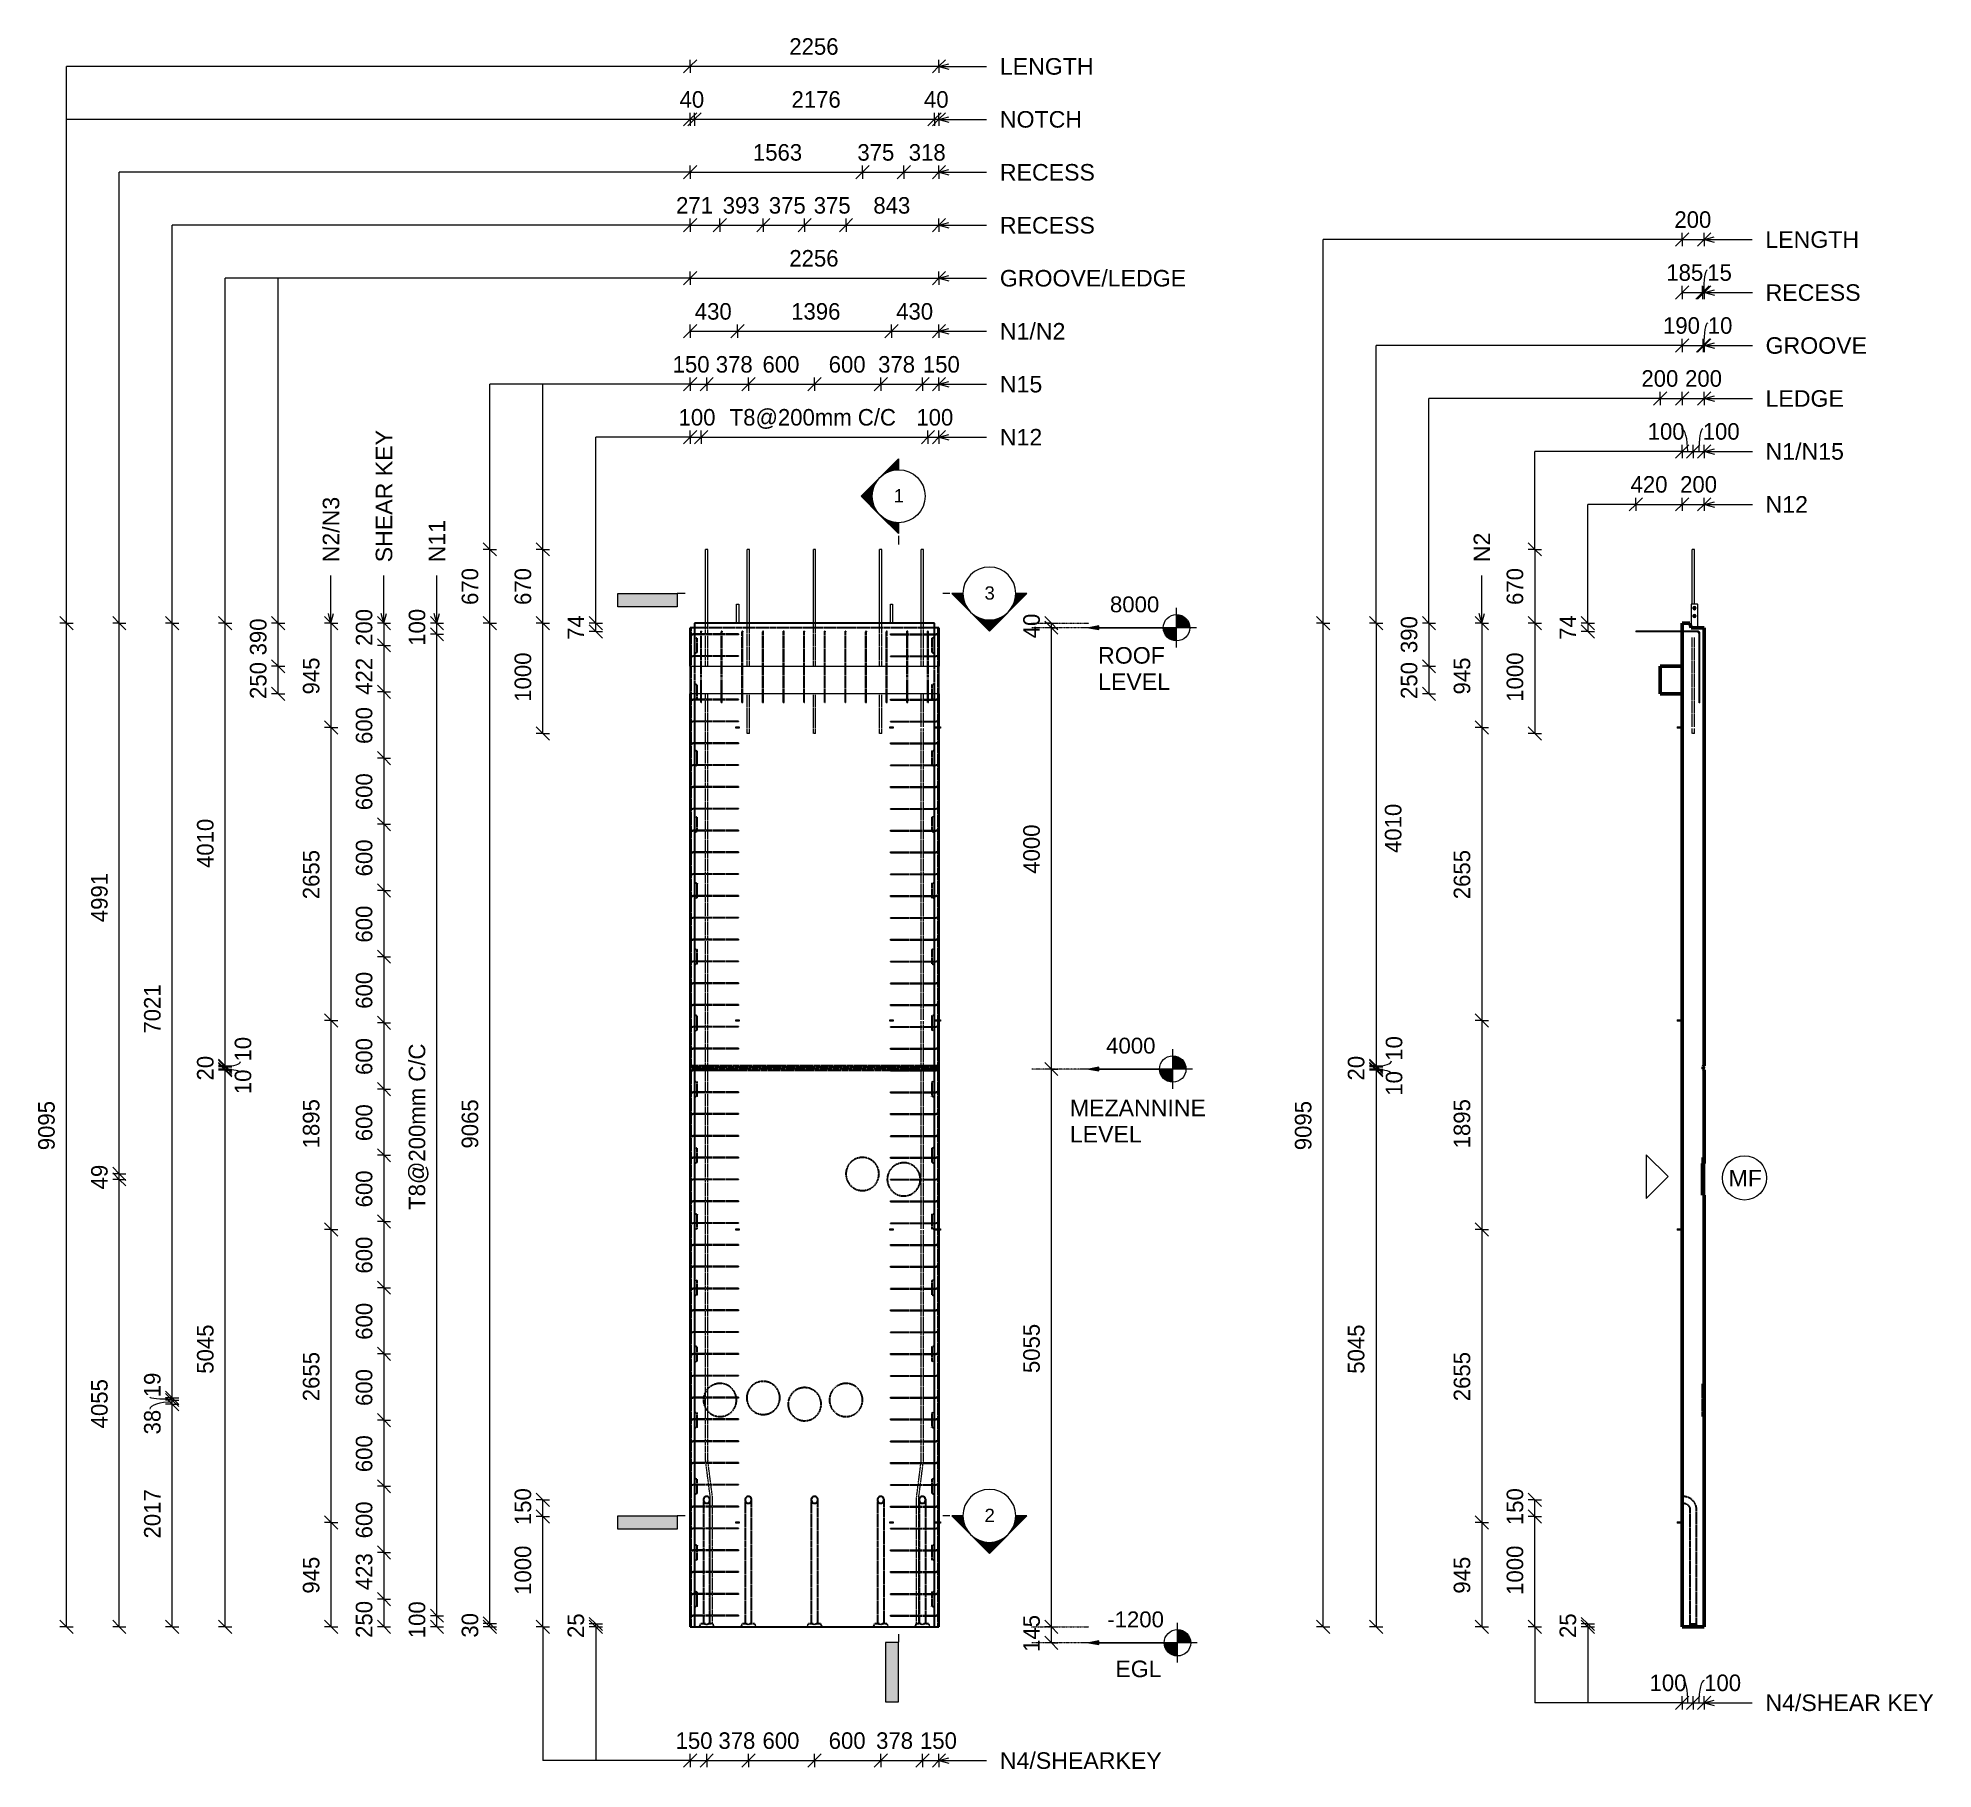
# Model space of a CAD drawing. Header units: millimetres. Extents: x -2679 to 14505, y -2685 to 13006.
import ezdxf

# ---------------------------------------------------------------- set-up
doc = ezdxf.new("R2010")
doc.units = ezdxf.units.MM
doc.linetypes.add('Dash', pattern=[6.36, 3.18, -3.18])
doc.linetypes.add('Overhead', pattern=[3.97, 2.38, -1.59])
for name, color, linetype, lineweight in [('A-ANNO-DIMS', 211, 'Continuous', 9), ('A-ANNO-DIMS-60', 211, 'Continuous', 9), ('A-DETL-MBND', 5, 'Continuous', 18), ('A-DETL-THIN', 151, 'Continuous', 18), ('A-FLOR-OVHD', 1, 'Overhead', 18), ('A-GENM', 13, 'Continuous', 18), ('A-WALL', 113, 'Continuous', 25), ('A-WALL-HDLN', 110, 'Dash', 25), ('G-ANNO-DIMS', 111, 'Continuous', 9), ('G-ANNO-SYMB', 111, 'Continuous', 9), ('G-ANNO-TEXT', 231, 'Continuous', 9), ('S-BEAM', 12, 'Continuous', 18), ('S-RBAR', 171, 'Continuous', 18)]:
    doc.layers.add(name, color=color, linetype=linetype, lineweight=lineweight)
doc.styles.add('Arial', font='arial.ttf', dxfattribs={"height": 120})
doc.styles.add('Arial_1', font='arial.ttf', dxfattribs={"height": 150})
doc.styles.add('Arial_2', font='arial.ttf', dxfattribs={"height": 144})
doc.styles.add('Nirmala UI Semilight', font='NirmalaS.ttf', dxfattribs={"height": 150})
doc.dimstyles.new('Arrow_Filled_-_2_5_NI_UI', dxfattribs={"dimscale": 304.8, "dimtxt": 157.104592, "dimasz": 0.393701, "dimexe": 0.19685, "dimexo": 0.0625, "dimgap": 0.19685, "dimtad": 1, "dimdec": 4, "dimzin": 0, "dimdsep": 46, "dimtxsty": 'Nirmala UI Semilight', "dimblk1": 'OBLIQUE', "dimblk2": 'OBLIQUE', "dimsah": 1, "dimcen": 0.09, "dimazin": 0, "dimtfac": 1, "dimtdec": 4, "dimtix": 1, "dimtmove": 2, "dimatfit": 3, "dimfxl": 0.19685, "dimfxlon": 1, "dimtvp": 1, "dimtolj": 1, "dimtzin": 0, "dimarcsym": 2})
doc.dimstyles.new('Arrow_Filled_-_2_5_NI_UI_1', dxfattribs={"dimscale": 304.8, "dimtxt": 157.104592, "dimasz": 0.393701, "dimexe": 0.19685, "dimexo": 0.0625, "dimgap": 0.19685, "dimtad": 1, "dimdec": 4, "dimzin": 0, "dimdsep": 46, "dimtxsty": 'Nirmala UI Semilight', "dimblk1": 'OBLIQUE', "dimblk2": 'OBLIQUE', "dimsah": 1, "dimcen": 0.09, "dimazin": 0, "dimtfac": 1, "dimtdec": 4, "dimtix": 1, "dimtmove": 0, "dimatfit": 3, "dimfxl": 0.19685, "dimfxlon": 1, "dimtvp": 1, "dimtolj": 1, "dimtzin": 0, "dimarcsym": 2})
doc.dimstyles.new('Arrow_Filled_-_2_5_NI_UI_2', dxfattribs={"dimscale": 304.8, "dimtxt": 157.104592, "dimasz": 0.393701, "dimexe": 0.19685, "dimexo": 0.0625, "dimgap": 0.19685, "dimtad": 1, "dimdec": 4, "dimzin": 0, "dimdsep": 46, "dimtxsty": 'Nirmala UI Semilight', "dimblk1": 'OBLIQUE', "dimblk2": 'OBLIQUE', "dimsah": 1, "dimcen": 0.09, "dimazin": 0, "dimtfac": 1, "dimtdec": 4, "dimtix": 1, "dimtmove": 1, "dimatfit": 3, "dimfxl": 0.19685, "dimfxlon": 1, "dimtvp": 1, "dimtolj": 1, "dimtzin": 0, "dimarcsym": 2})

msp = doc.modelspace()

# ---------------------------------------------------------------- texts
at = {"layer": 'G-ANNO-SYMB', "char_height": 120, "width": 115.443, "attachment_point": 1, "style": 'Arial'}
for s, insert in [('1', (5080.93369, 8915.92808)), ('3', (5903.94326, 8034.41714)), ('2', (5903.94326, -325.58286))]:
    msp.add_mtext(s, dxfattribs=dict(at, insert=insert))
at = {"layer": 'G-ANNO-TEXT', "color": 7, "char_height": 150, "attachment_point": 1, "style": 'Arial_1'}
for s, insert, width in [('LENGTH', (6043.20756, 12822.45946), 1029.36675), ('NOTCH', (6043.20756, 12342.45946), 904.3035), ('RECESS', (6043.20756, 11862.45946), 1038.987), ('RECESS', (6043.20756, 11382.45946), 1038.987), ('LENGTH', (12984.00727, 11252.90732), 1029.36675), ('GROOVE/LEDGE', (6043.20756, 10902.4795), 2039.493), ('RECESS', (12985.94764, 10772.41262), 1038.987), ('N1/N2', (6043.20756, 10421.62012), 716.708625), ('GROOVE', (12985.94764, 10292.77588), 1111.138875), ('N15', (6043.20756, 9942.4795), 461.772), ('LEDGE', (12985.94764, 9812.77588), 856.20225), ('N12', (6043.20756, 9461.53791), 461.772), ('N1/N15', (12985.94764, 9332.77588), 856.20225), ('N12', (12985.94764, 8852.77588), 461.772), ('ROOF', (6933.76166, 7484.19898), 731.139), ('LEVEL', (6933.76166, 7246.07398), 784.050375), ('MEZANNINE', (6677.40157, 3382.38962), 1486.328625), ('LEVEL', (6677.40157, 3144.26462), 784.050375), ('MF', (12650.1683, 2745.66845), 360.759375), ('EGL', (7089.74955, -1701.94686), 505.063125), ('N4/SHEAR KEY', (12984.07264, -2009.0775), 1842.277875), ('N4/SHEARKEY', (6043.32204, -2532.97658), 1770.126)]:
    msp.add_mtext(s, dxfattribs=dict(at, insert=insert, width=width))
at = {"layer": 'G-ANNO-TEXT', "color": 7, "char_height": 150, "attachment_point": 1, "rotation": 90, "style": 'Arial_1'}
for s, insert, width in [('SHEAR KEY', (383.64195, 8252.62273), 1447.847625), ('N2/N3', (-96.70869, 8252.62273), 716.708625), ('N11', (863.64195, 8252.62273), 461.772), ('N2', (10338.58811, 8253.57731), 322.278375)]:
    msp.add_mtext(s, dxfattribs=dict(at, insert=insert, width=width))

# ---------------------------------------------------------------- blocks, each defined once
blk = doc.blocks.new('M_Rectangular Corbel - M_Rectangular Corbel-2189266-Elevation Front')
at = {"layer": 'S-BEAM'}
for p, q in [((3235, 7060), (3235, 7310)), ((3235, 7310), (5491, 7310)), ((5491, 7310), (5491, 7060)), ((5491, 7060), (3235, 7060))]:
    blk.add_line(p, q, dxfattribs=at)
blk = doc.blocks.new('RR spread anchor face based - RR-SA-10_0-300-1726847-Elevation Front')
at = {"layer": 'A-GENM'}
for p, q in [((5051, 7869), (5051, 7874)), ((5051, 7874), (5071, 7874)), ((5051, 7700), (5051, 7869)), ((5071, 7869), (5051, 7869)), ((5071, 7874), (5071, 7869)), ((5071, 7869), (5071, 7700))]:
    blk.add_line(p, q, dxfattribs=at)
blk = doc.blocks.new('RR spread anchor face based - RR-SA-2_5-200-1726821-Elevation Front')
at = {"layer": 'A-GENM'}
for p, q in [((5046, 6760), (5048, 6760)), ((5046, 6750), (5046, 6760)), ((5048, 6750), (5046, 6750)), ((5048, 6760), (5073, 6760)), ((5048, 6760), (5048, 6750)), ((5073, 6750), (5048, 6750)), ((5073, 6760), (5076, 6760)), ((5073, 6760), (5073, 6750)), ((5076, 6750), (5073, 6750)), ((5076, 6760), (5076, 6750))]:
    blk.add_line(p, q, dxfattribs=at)
blk = doc.blocks.new('RR spread anchor face based - RR-SA-3_0-200-1726827-Elevation Front')
at = {"layer": 'A-GENM'}
for p, q in [((5451, 6760), (5501, 6760)), ((5501, 6750), (5451, 6750)), ((5501, 6760), (5506, 6760)), ((5501, 6750), (5501, 6760)), ((5506, 6750), (5501, 6750)), ((5506, 6760), (5506, 6750))]:
    blk.add_line(p, q, dxfattribs=at)
blk = doc.blocks.new('M_Rectangular Corbel - M_Rectangular Corbel-2189266-Elevation Right')
at = {"layer": 'S-BEAM', "lineweight": 50}
for p, q in [((12914, 7310), (12714, 7310)), ((12714, 7310), (12714, 7060)), ((12914, 7060), (12914, 7310)), ((12714, 7060), (12914, 7060))]:
    blk.add_line(p, q, dxfattribs=at)
blk = doc.blocks.new('RR spread anchor face based - RR-SA-10_0-300-1726847-Elevation Right')
at = {"layer": 'A-GENM'}
for p, q in [((12996, 7874), (12994, 7869)), ((12994, 7869), (12994, 7661)), ((13051, 7874), (12996, 7874)), ((13011, 7836), (13011, 7840)), ((13011, 7764), (13011, 7768)), ((13037, 7840), (13037, 7836)), ((13037, 7768), (13037, 7764)), ((13054, 7869), (13051, 7874)), ((13054, 7660), (13054, 7869))]:
    blk.add_line(p, q, dxfattribs=at)
for centre, start, end in [((13024, 7840), 0, 180), ((13024, 7836), 180, 0), ((13024, 7768), 0, 180), ((13024, 7764), 180, 0)]:
    blk.add_arc(centre, 13, start, end, dxfattribs=at)
blk = doc.blocks.new('RR spread anchor face based - RR-SA-2_5-200-1726821-Elevation Right')
at = {"layer": 'A-GENM'}
for p, q in [((12869, 6760), (12874, 6760)), ((12869, 6760), (12869, 6750)), ((12874, 6750), (12869, 6750)), ((12874, 6760), (12914, 6760)), ((12874, 6760), (12874, 6750)), ((12914, 6750), (12874, 6750))]:
    blk.add_line(p, q, dxfattribs=at)
blk = doc.blocks.new('Detail View - M_Section Tail - Filled Horizontal-14034-Elevation Front')
at = {"layer": 'G-ANNO-SYMB'}
blk.add_hatch(color=256, dxfattribs=at).paths.add_polyline_path([(3118, -510), (3118, -390), (2578, -390), (2578, -510)])
for p, q in [((2578, -510), (2578, -390)), ((2578, -390), (3118, -390)), ((3118, -510), (2578, -510)), ((3118, -390), (3118, -510))]:
    blk.add_line(p, q, dxfattribs=at)
blk = doc.blocks.new('Detail View - M_Section Head - Filled SHOP DWG-1002450-Elevation Front')
at = {"layer": 'G-ANNO-SYMB'}
h = blk.add_hatch(color=256, dxfattribs=at)
edge = h.paths.add_edge_path()
edge.add_line((5609, -390), (5708, -390))
edge.add_arc((5948, -390), 240, 180, 225)
edge.add_line((5778, -560), (5609, -390))
h = blk.add_hatch(color=256, dxfattribs=at)
edge = h.paths.add_edge_path()
edge.add_line((6287, -390), (6118, -560))
edge.add_arc((5948, -390), 240, 315, 360)
edge.add_line((6188, -390), (6287, -390))
h = blk.add_hatch(color=256, dxfattribs=at)
edge = h.paths.add_edge_path()
edge.add_line((5948, -730), (5778, -560))
edge.add_arc((5948, -390), 240, 225, 270)
edge.add_line((5948, -630), (5948, -730))
h = blk.add_hatch(color=256, dxfattribs=at)
edge = h.paths.add_edge_path()
edge.add_line((5948, -730), (5948, -630))
edge.add_arc((5948, -390), 240, 270, 315)
edge.add_line((6118, -560), (5948, -730))
for p, q in [((5948, -730), (5609, -390)), ((5708, -390), (5609, -390)), ((5609, -390), (5778, -560)), ((5708, -390), (5609, -390)), ((5948, -730), (6287, -390)), ((6118, -560), (6287, -390)), ((6188, -390), (6287, -390)), ((6287, -390), (6188, -390)), ((5778, -560), (5948, -730)), ((5948, -730), (6118, -560)), ((5948, -630), (5948, -730)), ((5948, -730), (5948, -630))]:
    blk.add_line(p, q, dxfattribs=at)
for start, end in [(360, 180), (180, 360), (180, 225), (315, 0), (225, 270), (270, 315)]:
    blk.add_arc((5948, -390), 240, start, end, dxfattribs=at)
blk = doc.blocks.new('DIMBLOCK1-Elevation Front')
at = {"layer": 'A-ANNO-DIMS-60'}
for p, q in [((3235, -2607), (3295, -2547)), ((3235, -2607), (3235, -2547)), ((3385, -2607), (3445, -2547)), ((3385, -2607), (3385, -2547)), ((3235, -2607), (3175, -2667)), ((3235, -2607), (3385, -2607)), ((3235, -2607), (3235, -2667)), ((3385, -2607), (3325, -2667)), ((3385, -2607), (3385, -2667))]:
    blk.add_line(p, q, dxfattribs=at)
at = {"layer": 'A-ANNO-DIMS-60', "color": 0, "insert": (3103, -2352), "char_height": 150, "width": 370.2, "attachment_point": 1, "line_spacing_factor": 1.142579, "style": 'Nirmala UI Semilight'}
blk.add_mtext('150', dxfattribs=at)
blk = doc.blocks.new('_Oblique')
at = {"color": 0, "linetype": 'ByBlock', "lineweight": -2}
blk.add_line((-0.5, -0.5), (0.5, 0.5), dxfattribs=at)
blk = doc.blocks.new('DIMBLOCK2-Elevation Front')
at = {"layer": 'A-ANNO-DIMS-60'}
for p, q in [((3385, -2607), (3445, -2547)), ((3385, -2607), (3385, -2547)), ((3763, -2607), (3823, -2547)), ((3763, -2607), (3763, -2547)), ((3385, -2607), (3325, -2667)), ((3385, -2607), (3763, -2607)), ((3385, -2607), (3385, -2667)), ((3763, -2607), (3703, -2667)), ((3763, -2607), (3763, -2667))]:
    blk.add_line(p, q, dxfattribs=at)
at = {"layer": 'A-ANNO-DIMS-60', "color": 0, "insert": (3491, -2352), "char_height": 150, "width": 404.47, "attachment_point": 1, "line_spacing_factor": 1.142579, "style": 'Nirmala UI Semilight'}
blk.add_mtext('378', dxfattribs=at)
blk = doc.blocks.new('DIMBLOCK3-Elevation Front')
at = {"layer": 'A-ANNO-DIMS-60'}
for p, q in [((3763, -2607), (3823, -2547)), ((3763, -2607), (3763, -2547)), ((4363, -2607), (4423, -2547)), ((4363, -2607), (4363, -2547)), ((3763, -2607), (3703, -2667)), ((3763, -2607), (4363, -2607)), ((3763, -2607), (3763, -2667)), ((4363, -2607), (4303, -2667)), ((4363, -2607), (4363, -2667))]:
    blk.add_line(p, q, dxfattribs=at)
at = {"layer": 'A-ANNO-DIMS-60', "color": 0, "insert": (3891, -2352), "char_height": 150, "width": 411.33, "attachment_point": 1, "line_spacing_factor": 1.142579, "style": 'Nirmala UI Semilight'}
blk.add_mtext('600', dxfattribs=at)
blk = doc.blocks.new('DIMBLOCK4-Elevation Front')
at = {"layer": 'A-ANNO-DIMS-60'}
for p, q in [((4363, -2607), (4423, -2547)), ((4363, -2607), (4363, -2547)), ((4963, -2607), (5023, -2547)), ((4963, -2607), (4963, -2547)), ((4363, -2607), (4303, -2667)), ((4363, -2607), (4963, -2607)), ((4363, -2607), (4363, -2667)), ((4963, -2607), (4903, -2667)), ((4963, -2607), (4963, -2667))]:
    blk.add_line(p, q, dxfattribs=at)
at = {"layer": 'A-ANNO-DIMS-60', "color": 0, "insert": (4491, -2352), "char_height": 150, "width": 411.33, "attachment_point": 1, "line_spacing_factor": 1.142579, "style": 'Nirmala UI Semilight'}
blk.add_mtext('600', dxfattribs=at)
blk = doc.blocks.new('DIMBLOCK5-Elevation Front')
at = {"layer": 'A-ANNO-DIMS-60'}
for p, q in [((4963, -2607), (5023, -2547)), ((4963, -2607), (4963, -2547)), ((5341, -2607), (5401, -2547)), ((5341, -2607), (5341, -2547)), ((4963, -2607), (4903, -2667)), ((4963, -2607), (5341, -2607)), ((4963, -2607), (4963, -2667)), ((5341, -2607), (5281, -2667)), ((5341, -2607), (5341, -2667))]:
    blk.add_line(p, q, dxfattribs=at)
at = {"layer": 'A-ANNO-DIMS-60', "color": 0, "insert": (4921, -2352), "char_height": 150, "width": 404.47, "attachment_point": 1, "line_spacing_factor": 1.142579, "style": 'Nirmala UI Semilight'}
blk.add_mtext('378', dxfattribs=at)
blk = doc.blocks.new('DIMBLOCK6-Elevation Front')
at = {"layer": 'A-ANNO-DIMS-60'}
for p, q in [((5341, -2607), (5401, -2547)), ((5341, -2607), (5341, -2547)), ((5491, -2607), (5551, -2547)), ((5491, -2607), (5491, -2547)), ((5341, -2607), (5281, -2667)), ((5341, -2607), (5491, -2607)), ((5341, -2607), (5341, -2667)), ((5491, -2607), (5431, -2667)), ((5491, -2607), (5491, -2667))]:
    blk.add_line(p, q, dxfattribs=at)
at = {"layer": 'A-ANNO-DIMS-60', "color": 0, "insert": (5319, -2352), "char_height": 150, "width": 370.2, "attachment_point": 1, "line_spacing_factor": 1.142579, "style": 'Nirmala UI Semilight'}
blk.add_mtext('150', dxfattribs=at)
blk = doc.blocks.new('DIMBLOCK7-Elevation Front')
at = {"layer": 'A-ANNO-DIMS-60'}
for p, q in [((2379, -1370), (2319, -1310)), ((2379, -1395), (2319, -1335)), ((2379, -1370), (2319, -1370)), ((2379, -1395), (2379, -1370)), ((2379, -1370), (2439, -1430)), ((2379, -1370), (2439, -1370)), ((2379, -1395), (2319, -1395)), ((2379, -1395), (2439, -1455)), ((2379, -1395), (2439, -1395))]:
    blk.add_line(p, q, dxfattribs=at)
at = {"layer": 'A-ANNO-DIMS-60', "color": 0, "insert": (2123, -1497), "char_height": 150, "width": 274.22, "attachment_point": 1, "rotation": 90, "line_spacing_factor": 1.142579, "style": 'Nirmala UI Semilight'}
blk.add_mtext('25', dxfattribs=at)
blk = doc.blocks.new('DIMBLOCK8-Elevation Front')
at = {"layer": 'A-ANNO-DIMS-60'}
for p, q in [((1899, -395), (1839, -335)), ((1899, -395), (1839, -395)), ((1899, -1395), (1899, -395)), ((1899, -395), (1959, -455)), ((1899, -395), (1959, -395)), ((1899, -1395), (1839, -1335)), ((1899, -1395), (1839, -1395)), ((1899, -1395), (1959, -1455)), ((1899, -1395), (1959, -1395))]:
    blk.add_line(p, q, dxfattribs=at)
at = {"layer": 'A-ANNO-DIMS-60', "color": 0, "insert": (1643, -1106), "char_height": 150, "width": 507.31, "attachment_point": 1, "rotation": 90, "line_spacing_factor": 1.142579, "style": 'Nirmala UI Semilight'}
blk.add_mtext('1000', dxfattribs=at)
blk = doc.blocks.new('DIMBLOCK9-Elevation Front')
at = {"layer": 'A-ANNO-DIMS-60'}
for p, q in [((1899, -245), (1839, -185)), ((1899, -245), (1839, -245)), ((1899, -395), (1839, -335)), ((1899, -395), (1899, -245)), ((1899, -245), (1959, -305)), ((1899, -245), (1959, -245)), ((1899, -395), (1839, -395)), ((1899, -395), (1959, -455)), ((1899, -395), (1959, -395))]:
    blk.add_line(p, q, dxfattribs=at)
at = {"layer": 'A-ANNO-DIMS-60', "color": 0, "insert": (1643, -474), "char_height": 150, "width": 370.2, "attachment_point": 1, "rotation": 90, "line_spacing_factor": 1.142579, "style": 'Nirmala UI Semilight'}
blk.add_mtext('150', dxfattribs=at)
blk = doc.blocks.new('DIMBLOCK10-Elevation Front')
at = {"layer": 'A-ANNO-DIMS-60'}
for p, q in [((2379, 7700), (2319, 7760)), ((2379, 7700), (2319, 7700)), ((2379, 7626), (2319, 7686)), ((2379, 7626), (2319, 7626)), ((2379, 7626), (2379, 7700)), ((2379, 7700), (2439, 7640)), ((2379, 7700), (2439, 7700)), ((2379, 7626), (2439, 7566)), ((2379, 7626), (2439, 7626))]:
    blk.add_line(p, q, dxfattribs=at)
at = {"layer": 'A-ANNO-DIMS-60', "color": 0, "insert": (2123, 7550), "char_height": 150, "width": 270.79, "attachment_point": 1, "rotation": 90, "line_spacing_factor": 1.142579, "style": 'Nirmala UI Semilight'}
blk.add_mtext('74', dxfattribs=at)
blk = doc.blocks.new('DIMBLOCK11-Elevation Front')
at = {"layer": 'A-ANNO-DIMS-60'}
for p, q in [((1899, 7700), (1839, 7760)), ((1899, 7700), (1839, 7700)), ((1899, 6700), (1899, 7700)), ((1899, 7700), (1959, 7640)), ((1899, 7700), (1959, 7700)), ((1899, 6700), (1839, 6760)), ((1899, 6700), (1839, 6700)), ((1899, 6700), (1959, 6640)), ((1899, 6700), (1959, 6700))]:
    blk.add_line(p, q, dxfattribs=at)
at = {"layer": 'A-ANNO-DIMS-60', "color": 0, "insert": (1643, 6989), "char_height": 150, "width": 507.31, "attachment_point": 1, "rotation": 90, "line_spacing_factor": 1.142579, "style": 'Nirmala UI Semilight'}
blk.add_mtext('1000', dxfattribs=at)
blk = doc.blocks.new('DIMBLOCK12-Elevation Front')
at = {"layer": 'A-ANNO-DIMS-60'}
for p, q in [((1899, 8370), (1839, 8430)), ((1899, 8370), (1839, 8370)), ((1899, 7700), (1899, 8370)), ((1899, 8370), (1959, 8310)), ((1899, 8370), (1959, 8370)), ((1899, 7700), (1839, 7760)), ((1899, 7700), (1839, 7700)), ((1899, 7700), (1959, 7640)), ((1899, 7700), (1959, 7700))]:
    blk.add_line(p, q, dxfattribs=at)
at = {"layer": 'A-ANNO-DIMS-60', "color": 0, "insert": (1643, 7866), "char_height": 150, "width": 404.47, "attachment_point": 1, "rotation": 90, "line_spacing_factor": 1.142579, "style": 'Nirmala UI Semilight'}
blk.add_mtext('670', dxfattribs=at)
blk = doc.blocks.new('DIMBLOCK13-Elevation Front')
at = {"layer": 'A-ANNO-DIMS-60'}
for p, q in [((1419, -1365), (1359, -1305)), ((1419, -1395), (1359, -1335)), ((1419, -1365), (1359, -1365)), ((1419, -1395), (1419, -1365)), ((1419, -1365), (1479, -1425)), ((1419, -1365), (1479, -1365)), ((1419, -1395), (1359, -1395)), ((1419, -1395), (1479, -1455)), ((1419, -1395), (1479, -1395))]:
    blk.add_line(p, q, dxfattribs=at)
at = {"layer": 'A-ANNO-DIMS-60', "color": 0, "insert": (1163, -1494), "char_height": 150, "width": 274.22, "attachment_point": 1, "rotation": 90, "line_spacing_factor": 1.142579, "style": 'Nirmala UI Semilight'}
blk.add_mtext('30', dxfattribs=at)
blk = doc.blocks.new('DIMBLOCK14-Elevation Front')
at = {"layer": 'A-ANNO-DIMS-60'}
for p, q in [((1419, 7700), (1359, 7760)), ((1419, 7700), (1359, 7700)), ((1419, -1365), (1419, 7700)), ((1419, 7700), (1479, 7640)), ((1419, 7700), (1479, 7700)), ((1419, -1365), (1359, -1305)), ((1419, -1365), (1359, -1365)), ((1419, -1365), (1479, -1425)), ((1419, -1365), (1479, -1365))]:
    blk.add_line(p, q, dxfattribs=at)
at = {"layer": 'A-ANNO-DIMS-60', "color": 0, "insert": (1163, 2939), "char_height": 150, "width": 548.44, "attachment_point": 1, "rotation": 90, "line_spacing_factor": 1.142579, "style": 'Nirmala UI Semilight'}
blk.add_mtext('9065', dxfattribs=at)
blk = doc.blocks.new('DIMBLOCK15-Elevation Front')
at = {"layer": 'A-ANNO-DIMS-60'}
for p, q in [((1419, 8370), (1359, 8430)), ((1419, 8370), (1359, 8370)), ((1419, 7700), (1419, 8370)), ((1419, 8370), (1479, 8310)), ((1419, 8370), (1479, 8370)), ((1419, 7700), (1359, 7760)), ((1419, 7700), (1359, 7700)), ((1419, 7700), (1479, 7640)), ((1419, 7700), (1479, 7700))]:
    blk.add_line(p, q, dxfattribs=at)
at = {"layer": 'A-ANNO-DIMS-60', "color": 0, "insert": (1163, 7866), "char_height": 150, "width": 404.47, "attachment_point": 1, "rotation": 90, "line_spacing_factor": 1.142579, "style": 'Nirmala UI Semilight'}
blk.add_mtext('670', dxfattribs=at)
blk = doc.blocks.new('DIMBLOCK16-Elevation Front')
at = {"layer": 'A-ANNO-DIMS-60'}
for p, q in [((939, -1295), (879, -1235)), ((939, -1295), (879, -1295)), ((939, -1395), (879, -1335)), ((939, -1395), (939, -1295)), ((939, -1295), (999, -1355)), ((939, -1295), (999, -1295)), ((939, -1395), (879, -1395)), ((939, -1395), (999, -1455)), ((939, -1395), (999, -1395))]:
    blk.add_line(p, q, dxfattribs=at)
at = {"layer": 'A-ANNO-DIMS-60', "color": 0, "insert": (683, -1499), "char_height": 150, "width": 370.2, "attachment_point": 1, "rotation": 90, "line_spacing_factor": 1.142579, "style": 'Nirmala UI Semilight'}
blk.add_mtext('100', dxfattribs=at)
blk = doc.blocks.new('DIMBLOCK17-Elevation Front')
at = {"layer": 'A-ANNO-DIMS-60'}
for p, q in [((939, 7600), (879, 7660)), ((939, 7600), (879, 7600)), ((939, -1295), (939, 7600)), ((939, 7600), (999, 7540)), ((939, 7600), (999, 7600)), ((939, -1295), (879, -1235)), ((939, -1295), (879, -1295)), ((939, -1295), (999, -1355)), ((939, -1295), (999, -1295))]:
    blk.add_line(p, q, dxfattribs=at)
at = {"layer": 'A-ANNO-DIMS-60', "color": 0, "insert": (683, 2383), "char_height": 150, "width": 1847.55, "attachment_point": 1, "rotation": 90, "line_spacing_factor": 1.142579, "style": 'Nirmala UI Semilight'}
blk.add_mtext('T8@200mm C/C', dxfattribs=at)
blk = doc.blocks.new('DIMBLOCK18-Elevation Front')
at = {"layer": 'A-ANNO-DIMS-60'}
for p, q in [((939, 7700), (879, 7760)), ((939, 7700), (879, 7700)), ((939, 7600), (879, 7660)), ((939, 7600), (879, 7600)), ((939, 7600), (939, 7700)), ((939, 7700), (999, 7640)), ((939, 7700), (999, 7700)), ((939, 7600), (999, 7540)), ((939, 7600), (999, 7600))]:
    blk.add_line(p, q, dxfattribs=at)
at = {"layer": 'A-ANNO-DIMS-60', "color": 0, "insert": (683, 7496), "char_height": 150, "width": 370.2, "attachment_point": 1, "rotation": 90, "line_spacing_factor": 1.142579, "style": 'Nirmala UI Semilight'}
blk.add_mtext('100', dxfattribs=at)
blk = doc.blocks.new('DIMBLOCK19-Elevation Front')
at = {"layer": 'A-ANNO-DIMS-60'}
for p, q in [((459, -1145), (399, -1085)), ((459, -1145), (399, -1145)), ((459, -1395), (459, -1145)), ((459, -1145), (519, -1205)), ((459, -1145), (519, -1145)), ((459, -1395), (399, -1335)), ((459, -1395), (399, -1395)), ((459, -1395), (519, -1455)), ((459, -1395), (519, -1395))]:
    blk.add_line(p, q, dxfattribs=at)
at = {"layer": 'A-ANNO-DIMS-60', "color": 0, "insert": (203, -1496), "char_height": 150, "width": 411.33, "attachment_point": 1, "rotation": 90, "line_spacing_factor": 1.142579, "style": 'Nirmala UI Semilight'}
blk.add_mtext('250', dxfattribs=at)
blk = doc.blocks.new('DIMBLOCK20-Elevation Front')
at = {"layer": 'A-ANNO-DIMS-60'}
for p, q in [((459, -722), (399, -662)), ((459, -722), (399, -722)), ((459, -1145), (459, -722)), ((459, -722), (519, -782)), ((459, -722), (519, -722)), ((459, -1145), (399, -1085)), ((459, -1145), (399, -1145)), ((459, -1145), (519, -1205)), ((459, -1145), (519, -1145))]:
    blk.add_line(p, q, dxfattribs=at)
at = {"layer": 'A-ANNO-DIMS-60', "color": 0, "insert": (203, -1063), "char_height": 150, "width": 414.76, "attachment_point": 1, "rotation": 90, "line_spacing_factor": 1.142579, "style": 'Nirmala UI Semilight'}
blk.add_mtext('423', dxfattribs=at)
blk = doc.blocks.new('DIMBLOCK21-Elevation Front')
at = {"layer": 'A-ANNO-DIMS-60'}
for p, q in [((459, -122), (399, -62)), ((459, -122), (399, -122)), ((459, -722), (459, -122)), ((459, -122), (519, -182)), ((459, -122), (519, -122)), ((459, -722), (399, -662)), ((459, -722), (399, -722)), ((459, -722), (519, -782)), ((459, -722), (519, -722))]:
    blk.add_line(p, q, dxfattribs=at)
at = {"layer": 'A-ANNO-DIMS-60', "color": 0, "insert": (203, -594), "char_height": 150, "width": 411.33, "attachment_point": 1, "rotation": 90, "line_spacing_factor": 1.142579, "style": 'Nirmala UI Semilight'}
blk.add_mtext('600', dxfattribs=at)
blk = doc.blocks.new('DIMBLOCK22-Elevation Front')
at = {"layer": 'A-ANNO-DIMS-60'}
for p, q in [((459, 478), (399, 538)), ((459, 478), (399, 478)), ((459, -122), (459, 478)), ((459, 478), (519, 418)), ((459, 478), (519, 478)), ((459, -122), (399, -62)), ((459, -122), (399, -122)), ((459, -122), (519, -182)), ((459, -122), (519, -122))]:
    blk.add_line(p, q, dxfattribs=at)
at = {"layer": 'A-ANNO-DIMS-60', "color": 0, "insert": (203, 6), "char_height": 150, "width": 411.33, "attachment_point": 1, "rotation": 90, "line_spacing_factor": 1.142579, "style": 'Nirmala UI Semilight'}
blk.add_mtext('600', dxfattribs=at)
blk = doc.blocks.new('DIMBLOCK23-Elevation Front')
at = {"layer": 'A-ANNO-DIMS-60'}
for p, q in [((459, 1078), (399, 1138)), ((459, 1078), (399, 1078)), ((459, 478), (459, 1078)), ((459, 1078), (519, 1018)), ((459, 1078), (519, 1078)), ((459, 478), (399, 538)), ((459, 478), (399, 478)), ((459, 478), (519, 418)), ((459, 478), (519, 478))]:
    blk.add_line(p, q, dxfattribs=at)
at = {"layer": 'A-ANNO-DIMS-60', "color": 0, "insert": (203, 606), "char_height": 150, "width": 411.33, "attachment_point": 1, "rotation": 90, "line_spacing_factor": 1.142579, "style": 'Nirmala UI Semilight'}
blk.add_mtext('600', dxfattribs=at)
blk = doc.blocks.new('DIMBLOCK24-Elevation Front')
at = {"layer": 'A-ANNO-DIMS-60'}
for p, q in [((459, 1678), (399, 1738)), ((459, 1678), (399, 1678)), ((459, 1078), (459, 1678)), ((459, 1678), (519, 1618)), ((459, 1678), (519, 1678)), ((459, 1078), (399, 1138)), ((459, 1078), (399, 1078)), ((459, 1078), (519, 1018)), ((459, 1078), (519, 1078))]:
    blk.add_line(p, q, dxfattribs=at)
at = {"layer": 'A-ANNO-DIMS-60', "color": 0, "insert": (203, 1206), "char_height": 150, "width": 411.33, "attachment_point": 1, "rotation": 90, "line_spacing_factor": 1.142579, "style": 'Nirmala UI Semilight'}
blk.add_mtext('600', dxfattribs=at)
blk = doc.blocks.new('DIMBLOCK25-Elevation Front')
at = {"layer": 'A-ANNO-DIMS-60'}
for p, q in [((459, 2278), (399, 2338)), ((459, 2278), (399, 2278)), ((459, 1678), (459, 2278)), ((459, 2278), (519, 2218)), ((459, 2278), (519, 2278)), ((459, 1678), (399, 1738)), ((459, 1678), (399, 1678)), ((459, 1678), (519, 1618)), ((459, 1678), (519, 1678))]:
    blk.add_line(p, q, dxfattribs=at)
at = {"layer": 'A-ANNO-DIMS-60', "color": 0, "insert": (203, 1806), "char_height": 150, "width": 411.33, "attachment_point": 1, "rotation": 90, "line_spacing_factor": 1.142579, "style": 'Nirmala UI Semilight'}
blk.add_mtext('600', dxfattribs=at)
blk = doc.blocks.new('DIMBLOCK26-Elevation Front')
at = {"layer": 'A-ANNO-DIMS-60'}
for p, q in [((459, 2878), (399, 2938)), ((459, 2878), (399, 2878)), ((459, 2278), (459, 2878)), ((459, 2878), (519, 2818)), ((459, 2878), (519, 2878)), ((459, 2278), (399, 2338)), ((459, 2278), (399, 2278)), ((459, 2278), (519, 2218)), ((459, 2278), (519, 2278))]:
    blk.add_line(p, q, dxfattribs=at)
at = {"layer": 'A-ANNO-DIMS-60', "color": 0, "insert": (203, 2406), "char_height": 150, "width": 411.33, "attachment_point": 1, "rotation": 90, "line_spacing_factor": 1.142579, "style": 'Nirmala UI Semilight'}
blk.add_mtext('600', dxfattribs=at)
blk = doc.blocks.new('DIMBLOCK27-Elevation Front')
at = {"layer": 'A-ANNO-DIMS-60'}
for p, q in [((459, 3478), (399, 3538)), ((459, 3478), (399, 3478)), ((459, 2878), (459, 3478)), ((459, 3478), (519, 3418)), ((459, 3478), (519, 3478)), ((459, 2878), (399, 2938)), ((459, 2878), (399, 2878)), ((459, 2878), (519, 2818)), ((459, 2878), (519, 2878))]:
    blk.add_line(p, q, dxfattribs=at)
at = {"layer": 'A-ANNO-DIMS-60', "color": 0, "insert": (203, 3006), "char_height": 150, "width": 411.33, "attachment_point": 1, "rotation": 90, "line_spacing_factor": 1.142579, "style": 'Nirmala UI Semilight'}
blk.add_mtext('600', dxfattribs=at)
blk = doc.blocks.new('DIMBLOCK28-Elevation Front')
at = {"layer": 'A-ANNO-DIMS-60'}
for p, q in [((459, 4078), (399, 4138)), ((459, 4078), (399, 4078)), ((459, 3478), (459, 4078)), ((459, 4078), (519, 4018)), ((459, 4078), (519, 4078)), ((459, 3478), (399, 3538)), ((459, 3478), (399, 3478)), ((459, 3478), (519, 3418)), ((459, 3478), (519, 3478))]:
    blk.add_line(p, q, dxfattribs=at)
at = {"layer": 'A-ANNO-DIMS-60', "color": 0, "insert": (203, 3606), "char_height": 150, "width": 411.33, "attachment_point": 1, "rotation": 90, "line_spacing_factor": 1.142579, "style": 'Nirmala UI Semilight'}
blk.add_mtext('600', dxfattribs=at)
blk = doc.blocks.new('DIMBLOCK29-Elevation Front')
at = {"layer": 'A-ANNO-DIMS-60'}
for p, q in [((459, 4678), (399, 4738)), ((459, 4678), (399, 4678)), ((459, 4078), (459, 4678)), ((459, 4678), (519, 4618)), ((459, 4678), (519, 4678)), ((459, 4078), (399, 4138)), ((459, 4078), (399, 4078)), ((459, 4078), (519, 4018)), ((459, 4078), (519, 4078))]:
    blk.add_line(p, q, dxfattribs=at)
at = {"layer": 'A-ANNO-DIMS-60', "color": 0, "insert": (203, 4206), "char_height": 150, "width": 411.33, "attachment_point": 1, "rotation": 90, "line_spacing_factor": 1.142579, "style": 'Nirmala UI Semilight'}
blk.add_mtext('600', dxfattribs=at)
blk = doc.blocks.new('DIMBLOCK30-Elevation Front')
at = {"layer": 'A-ANNO-DIMS-60'}
for p, q in [((459, 5278), (399, 5338)), ((459, 5278), (399, 5278)), ((459, 4678), (459, 5278)), ((459, 5278), (519, 5218)), ((459, 5278), (519, 5278)), ((459, 4678), (399, 4738)), ((459, 4678), (399, 4678)), ((459, 4678), (519, 4618)), ((459, 4678), (519, 4678))]:
    blk.add_line(p, q, dxfattribs=at)
at = {"layer": 'A-ANNO-DIMS-60', "color": 0, "insert": (203, 4806), "char_height": 150, "width": 411.33, "attachment_point": 1, "rotation": 90, "line_spacing_factor": 1.142579, "style": 'Nirmala UI Semilight'}
blk.add_mtext('600', dxfattribs=at)
blk = doc.blocks.new('DIMBLOCK31-Elevation Front')
at = {"layer": 'A-ANNO-DIMS-60'}
for p, q in [((459, 5878), (399, 5938)), ((459, 5878), (399, 5878)), ((459, 5278), (459, 5878)), ((459, 5878), (519, 5818)), ((459, 5878), (519, 5878)), ((459, 5278), (399, 5338)), ((459, 5278), (399, 5278)), ((459, 5278), (519, 5218)), ((459, 5278), (519, 5278))]:
    blk.add_line(p, q, dxfattribs=at)
at = {"layer": 'A-ANNO-DIMS-60', "color": 0, "insert": (203, 5406), "char_height": 150, "width": 411.33, "attachment_point": 1, "rotation": 90, "line_spacing_factor": 1.142579, "style": 'Nirmala UI Semilight'}
blk.add_mtext('600', dxfattribs=at)
blk = doc.blocks.new('DIMBLOCK32-Elevation Front')
at = {"layer": 'A-ANNO-DIMS-60'}
for p, q in [((459, 6478), (399, 6538)), ((459, 6478), (399, 6478)), ((459, 5878), (459, 6478)), ((459, 6478), (519, 6418)), ((459, 6478), (519, 6478)), ((459, 5878), (399, 5938)), ((459, 5878), (399, 5878)), ((459, 5878), (519, 5818)), ((459, 5878), (519, 5878))]:
    blk.add_line(p, q, dxfattribs=at)
at = {"layer": 'A-ANNO-DIMS-60', "color": 0, "insert": (203, 6006), "char_height": 150, "width": 411.33, "attachment_point": 1, "rotation": 90, "line_spacing_factor": 1.142579, "style": 'Nirmala UI Semilight'}
blk.add_mtext('600', dxfattribs=at)
blk = doc.blocks.new('DIMBLOCK33-Elevation Front')
at = {"layer": 'A-ANNO-DIMS-60'}
for p, q in [((459, 7078), (399, 7138)), ((459, 7078), (399, 7078)), ((459, 6478), (459, 7078)), ((459, 7078), (519, 7018)), ((459, 7078), (519, 7078)), ((459, 6478), (399, 6538)), ((459, 6478), (399, 6478)), ((459, 6478), (519, 6418)), ((459, 6478), (519, 6478))]:
    blk.add_line(p, q, dxfattribs=at)
at = {"layer": 'A-ANNO-DIMS-60', "color": 0, "insert": (203, 6606), "char_height": 150, "width": 411.33, "attachment_point": 1, "rotation": 90, "line_spacing_factor": 1.142579, "style": 'Nirmala UI Semilight'}
blk.add_mtext('600', dxfattribs=at)
blk = doc.blocks.new('DIMBLOCK34-Elevation Front')
at = {"layer": 'A-ANNO-DIMS-60'}
for p, q in [((459, 7500), (399, 7560)), ((459, 7500), (399, 7500)), ((459, 7078), (459, 7500)), ((459, 7500), (519, 7440)), ((459, 7500), (519, 7500)), ((459, 7078), (399, 7138)), ((459, 7078), (399, 7078)), ((459, 7078), (519, 7018)), ((459, 7078), (519, 7078))]:
    blk.add_line(p, q, dxfattribs=at)
at = {"layer": 'A-ANNO-DIMS-60', "color": 0, "insert": (203, 7052), "char_height": 150, "width": 414.76, "attachment_point": 1, "rotation": 90, "line_spacing_factor": 1.142579, "style": 'Nirmala UI Semilight'}
blk.add_mtext('422', dxfattribs=at)
blk = doc.blocks.new('DIMBLOCK35-Elevation Front')
at = {"layer": 'A-ANNO-DIMS-60'}
for p, q in [((459, 7700), (399, 7760)), ((459, 7700), (399, 7700)), ((459, 7500), (459, 7700)), ((459, 7700), (519, 7640)), ((459, 7700), (519, 7700)), ((459, 7500), (399, 7560)), ((459, 7500), (399, 7500)), ((459, 7500), (519, 7440)), ((459, 7500), (519, 7500))]:
    blk.add_line(p, q, dxfattribs=at)
at = {"layer": 'A-ANNO-DIMS-60', "color": 0, "insert": (203, 7495), "char_height": 150, "width": 411.33, "attachment_point": 1, "rotation": 90, "line_spacing_factor": 1.142579, "style": 'Nirmala UI Semilight'}
blk.add_mtext('200', dxfattribs=at)
blk = doc.blocks.new('DIMBLOCK36-Elevation Front')
at = {"layer": 'A-ANNO-DIMS-60'}
for p, q in [((3235, 9387), (3175, 9327)), ((3235, 9387), (3295, 9447)), ((3235, 9387), (3235, 9447)), ((3235, 9387), (3335, 9387)), ((3235, 9387), (3235, 9327)), ((3335, 9387), (3275, 9327)), ((3335, 9387), (3395, 9447)), ((3335, 9387), (3335, 9447)), ((3335, 9387), (3335, 9327))]:
    blk.add_line(p, q, dxfattribs=at)
at = {"layer": 'A-ANNO-DIMS-60', "color": 0, "insert": (3130, 9642), "char_height": 150, "width": 370.2, "attachment_point": 1, "line_spacing_factor": 1.142579, "style": 'Nirmala UI Semilight'}
blk.add_mtext('100', dxfattribs=at)
blk = doc.blocks.new('DIMBLOCK37-Elevation Front')
at = {"layer": 'A-ANNO-DIMS-60'}
for p, q in [((3335, 9387), (3275, 9327)), ((3335, 9387), (3395, 9447)), ((3335, 9387), (3335, 9447)), ((3335, 9387), (5391, 9387)), ((3335, 9387), (3335, 9327)), ((5391, 9387), (5331, 9327)), ((5391, 9387), (5451, 9447)), ((5391, 9387), (5391, 9447)), ((5391, 9387), (5391, 9327))]:
    blk.add_line(p, q, dxfattribs=at)
at = {"layer": 'A-ANNO-DIMS-60', "color": 0, "insert": (3593, 9642), "char_height": 150, "width": 1847.55, "attachment_point": 1, "line_spacing_factor": 1.142579, "style": 'Nirmala UI Semilight'}
blk.add_mtext('T8@200mm C/C', dxfattribs=at)
blk = doc.blocks.new('DIMBLOCK38-Elevation Front')
at = {"layer": 'A-ANNO-DIMS-60'}
for p, q in [((5391, 9387), (5331, 9327)), ((5391, 9387), (5451, 9447)), ((5391, 9387), (5391, 9447)), ((5391, 9387), (5491, 9387)), ((5391, 9387), (5391, 9327)), ((5491, 9387), (5431, 9327)), ((5491, 9387), (5551, 9447)), ((5491, 9387), (5491, 9447)), ((5491, 9387), (5491, 9327))]:
    blk.add_line(p, q, dxfattribs=at)
at = {"layer": 'A-ANNO-DIMS-60', "color": 0, "insert": (5286, 9642), "char_height": 150, "width": 370.2, "attachment_point": 1, "line_spacing_factor": 1.142579, "style": 'Nirmala UI Semilight'}
blk.add_mtext('100', dxfattribs=at)
blk = doc.blocks.new('DIMBLOCK39-Elevation Front')
at = {"layer": 'A-ANNO-DIMS-60'}
for p, q in [((3235, 9867), (3175, 9807)), ((3235, 9867), (3295, 9927)), ((3235, 9867), (3235, 9927)), ((3235, 9867), (3385, 9867)), ((3235, 9867), (3235, 9807)), ((3385, 9867), (3325, 9807)), ((3385, 9867), (3445, 9927)), ((3385, 9867), (3385, 9927)), ((3385, 9867), (3385, 9807))]:
    blk.add_line(p, q, dxfattribs=at)
at = {"layer": 'A-ANNO-DIMS-60', "color": 0, "insert": (3076, 10122), "char_height": 150, "width": 370.2, "attachment_point": 1, "line_spacing_factor": 1.142579, "style": 'Nirmala UI Semilight'}
blk.add_mtext('150', dxfattribs=at)
blk = doc.blocks.new('DIMBLOCK40-Elevation Front')
at = {"layer": 'A-ANNO-DIMS-60'}
for p, q in [((3385, 9867), (3325, 9807)), ((3385, 9867), (3445, 9927)), ((3385, 9867), (3385, 9927)), ((3385, 9867), (3763, 9867)), ((3385, 9867), (3385, 9807)), ((3763, 9867), (3703, 9807)), ((3763, 9867), (3823, 9927)), ((3763, 9867), (3763, 9927)), ((3763, 9867), (3763, 9807))]:
    blk.add_line(p, q, dxfattribs=at)
at = {"layer": 'A-ANNO-DIMS-60', "color": 0, "insert": (3467, 10122), "char_height": 150, "width": 404.47, "attachment_point": 1, "line_spacing_factor": 1.142579, "style": 'Nirmala UI Semilight'}
blk.add_mtext('378', dxfattribs=at)
blk = doc.blocks.new('DIMBLOCK41-Elevation Front')
at = {"layer": 'A-ANNO-DIMS-60'}
for p, q in [((3763, 9867), (3703, 9807)), ((3763, 9867), (3823, 9927)), ((3763, 9867), (3763, 9927)), ((3763, 9867), (4363, 9867)), ((3763, 9867), (3763, 9807)), ((4363, 9867), (4303, 9807)), ((4363, 9867), (4423, 9927)), ((4363, 9867), (4363, 9927)), ((4363, 9867), (4363, 9807))]:
    blk.add_line(p, q, dxfattribs=at)
at = {"layer": 'A-ANNO-DIMS-60', "color": 0, "insert": (3891, 10122), "char_height": 150, "width": 411.33, "attachment_point": 1, "line_spacing_factor": 1.142579, "style": 'Nirmala UI Semilight'}
blk.add_mtext('600', dxfattribs=at)
blk = doc.blocks.new('DIMBLOCK42-Elevation Front')
at = {"layer": 'A-ANNO-DIMS-60'}
for p, q in [((4363, 9867), (4303, 9807)), ((4363, 9867), (4423, 9927)), ((4363, 9867), (4363, 9927)), ((4363, 9867), (4963, 9867)), ((4363, 9867), (4363, 9807)), ((4963, 9867), (4903, 9807)), ((4963, 9867), (5023, 9927)), ((4963, 9867), (4963, 9927)), ((4963, 9867), (4963, 9807))]:
    blk.add_line(p, q, dxfattribs=at)
at = {"layer": 'A-ANNO-DIMS-60', "color": 0, "insert": (4491, 10122), "char_height": 150, "width": 411.33, "attachment_point": 1, "line_spacing_factor": 1.142579, "style": 'Nirmala UI Semilight'}
blk.add_mtext('600', dxfattribs=at)
blk = doc.blocks.new('DIMBLOCK43-Elevation Front')
at = {"layer": 'A-ANNO-DIMS-60'}
for p, q in [((4963, 9867), (4903, 9807)), ((4963, 9867), (5023, 9927)), ((4963, 9867), (4963, 9927)), ((4963, 9867), (5341, 9867)), ((4963, 9867), (4963, 9807)), ((5341, 9867), (5281, 9807)), ((5341, 9867), (5401, 9927)), ((5341, 9867), (5341, 9927)), ((5341, 9867), (5341, 9807))]:
    blk.add_line(p, q, dxfattribs=at)
at = {"layer": 'A-ANNO-DIMS-60', "color": 0, "insert": (4939, 10122), "char_height": 150, "width": 404.47, "attachment_point": 1, "line_spacing_factor": 1.142579, "style": 'Nirmala UI Semilight'}
blk.add_mtext('378', dxfattribs=at)
blk = doc.blocks.new('DIMBLOCK44-Elevation Front')
at = {"layer": 'A-ANNO-DIMS-60'}
for p, q in [((5341, 9867), (5281, 9807)), ((5341, 9867), (5401, 9927)), ((5341, 9867), (5341, 9927)), ((5341, 9867), (5491, 9867)), ((5341, 9867), (5341, 9807)), ((5491, 9867), (5431, 9807)), ((5491, 9867), (5551, 9927)), ((5491, 9867), (5491, 9927)), ((5491, 9867), (5491, 9807))]:
    blk.add_line(p, q, dxfattribs=at)
at = {"layer": 'A-ANNO-DIMS-60', "color": 0, "insert": (5345, 10122), "char_height": 150, "width": 370.2, "attachment_point": 1, "line_spacing_factor": 1.142579, "style": 'Nirmala UI Semilight'}
blk.add_mtext('150', dxfattribs=at)
blk = doc.blocks.new('DIMBLOCK45-Elevation Front')
at = {"layer": 'A-ANNO-DIMS-60'}
for p, q in [((3235, 10828), (3175, 10768)), ((3235, 10828), (3295, 10888)), ((3235, 10828), (3235, 10888)), ((3235, 10828), (5491, 10828)), ((3235, 10828), (3235, 10768)), ((5491, 10828), (5431, 10768)), ((5491, 10828), (5551, 10888)), ((5491, 10828), (5491, 10888)), ((5491, 10828), (5491, 10768))]:
    blk.add_line(p, q, dxfattribs=at)
at = {"layer": 'A-ANNO-DIMS-60', "color": 0, "insert": (4134, 11083), "char_height": 150, "width": 548.44, "attachment_point": 1, "line_spacing_factor": 1.142579, "style": 'Nirmala UI Semilight'}
blk.add_mtext('2256', dxfattribs=at)
blk = doc.blocks.new('DIMBLOCK46-Elevation Front')
at = {"layer": 'A-ANNO-DIMS-60'}
for p, q in [((-501, 7310), (-561, 7370)), ((-501, 7310), (-561, 7310)), ((-501, 7060), (-501, 7310)), ((-501, 7310), (-441, 7250)), ((-501, 7310), (-441, 7310)), ((-501, 7060), (-561, 7120)), ((-501, 7060), (-561, 7060)), ((-501, 7060), (-441, 7000)), ((-501, 7060), (-441, 7060))]:
    blk.add_line(p, q, dxfattribs=at)
at = {"layer": 'A-ANNO-DIMS-60', "color": 0, "insert": (-757, 7014), "char_height": 150, "width": 411.33, "attachment_point": 1, "rotation": 90, "line_spacing_factor": 1.142579, "style": 'Nirmala UI Semilight'}
blk.add_mtext('250', dxfattribs=at)
blk = doc.blocks.new('DIMBLOCK47-Elevation Front')
at = {"layer": 'A-ANNO-DIMS-60'}
for p, q in [((-501, 7700), (-561, 7760)), ((-501, 7700), (-561, 7700)), ((-501, 7310), (-501, 7700)), ((-501, 7700), (-441, 7640)), ((-501, 7700), (-441, 7700)), ((-501, 7310), (-561, 7370)), ((-501, 7310), (-561, 7310)), ((-501, 7310), (-441, 7250)), ((-501, 7310), (-441, 7310))]:
    blk.add_line(p, q, dxfattribs=at)
at = {"layer": 'A-ANNO-DIMS-60', "color": 0, "insert": (-757, 7409), "char_height": 150, "width": 411.33, "attachment_point": 1, "rotation": 90, "line_spacing_factor": 1.142579, "style": 'Nirmala UI Semilight'}
blk.add_mtext('390', dxfattribs=at)
blk = doc.blocks.new('DIMBLOCK48-Elevation Front')
at = {"layer": 'A-ANNO-DIMS-60'}
for p, q in [((-981, 3650), (-1041, 3710)), ((-981, 3650), (-1041, 3650)), ((-981, -1395), (-981, 3650)), ((-981, 3650), (-921, 3590)), ((-981, 3650), (-921, 3650)), ((-981, -1395), (-1041, -1335)), ((-981, -1395), (-1041, -1395)), ((-981, -1395), (-921, -1455)), ((-981, -1395), (-921, -1395))]:
    blk.add_line(p, q, dxfattribs=at)
at = {"layer": 'A-ANNO-DIMS-60', "color": 0, "insert": (-1237, 898), "char_height": 150, "width": 551.87, "attachment_point": 1, "rotation": 90, "line_spacing_factor": 1.142579, "style": 'Nirmala UI Semilight'}
blk.add_mtext('5045', dxfattribs=at)
blk = doc.blocks.new('DIMBLOCK49-Elevation Front')
at = {"layer": 'A-ANNO-DIMS-60'}
for p, q in [((-981, 3660), (-1041, 3720)), ((-981, 3650), (-1041, 3710)), ((-981, 3660), (-1041, 3660)), ((-981, 3650), (-1041, 3650)), ((-981, 3650), (-981, 3660)), ((-981, 3660), (-921, 3600)), ((-981, 3660), (-921, 3660)), ((-981, 3650), (-921, 3590)), ((-981, 3650), (-921, 3650))]:
    blk.add_line(p, q, dxfattribs=at)
blk.add_ellipse((-981, 3627), major_axis=(139, 0), ratio=0.206913, start_param=0, end_param=1.570796, dxfattribs=at)
at = {"layer": 'A-ANNO-DIMS-60', "color": 0, "insert": (-895, 3432), "char_height": 150, "width": 233.09, "attachment_point": 1, "rotation": 90, "line_spacing_factor": 1.142579, "style": 'Nirmala UI Semilight'}
blk.add_mtext('10', dxfattribs=at)
blk = doc.blocks.new('DIMBLOCK50-Elevation Front')
at = {"layer": 'A-ANNO-DIMS-60'}
for p, q in [((-981, 3680), (-1041, 3740)), ((-981, 3660), (-1041, 3720)), ((-981, 3680), (-1041, 3680)), ((-981, 3660), (-1041, 3660)), ((-981, 3660), (-981, 3680)), ((-981, 3680), (-921, 3620)), ((-981, 3680), (-921, 3680)), ((-981, 3660), (-921, 3600)), ((-981, 3660), (-921, 3660))]:
    blk.add_line(p, q, dxfattribs=at)
at = {"layer": 'A-ANNO-DIMS-60', "color": 0, "insert": (-1237, 3556), "char_height": 150, "width": 274.22, "attachment_point": 1, "rotation": 90, "line_spacing_factor": 1.142579, "style": 'Nirmala UI Semilight'}
blk.add_mtext('20', dxfattribs=at)
blk = doc.blocks.new('DIMBLOCK51-Elevation Front')
at = {"layer": 'A-ANNO-DIMS-60'}
for p, q in [((-981, 3690), (-1041, 3750)), ((-981, 3680), (-1041, 3740)), ((-981, 3690), (-1041, 3690)), ((-981, 3680), (-1041, 3680)), ((-981, 3680), (-981, 3690)), ((-981, 3690), (-921, 3630)), ((-981, 3690), (-921, 3690)), ((-981, 3680), (-921, 3620)), ((-981, 3680), (-921, 3680))]:
    blk.add_line(p, q, dxfattribs=at)
blk.add_ellipse((-981, 3728), major_axis=(139, 0), ratio=0.308369, start_param=4.712389, end_param=6.283185, dxfattribs=at)
at = {"layer": 'A-ANNO-DIMS-60', "color": 0, "insert": (-895, 3728), "char_height": 150, "width": 233.09, "attachment_point": 1, "rotation": 90, "line_spacing_factor": 1.142579, "style": 'Nirmala UI Semilight'}
blk.add_mtext('10', dxfattribs=at)
blk = doc.blocks.new('DIMBLOCK52-Elevation Front')
at = {"layer": 'A-ANNO-DIMS-60'}
for p, q in [((-981, 7700), (-1041, 7760)), ((-981, 7700), (-1041, 7700)), ((-981, 3690), (-981, 7700)), ((-981, 7700), (-921, 7640)), ((-981, 7700), (-921, 7700)), ((-981, 3690), (-1041, 3750)), ((-981, 3690), (-1041, 3690)), ((-981, 3690), (-921, 3630)), ((-981, 3690), (-921, 3690))]:
    blk.add_line(p, q, dxfattribs=at)
at = {"layer": 'A-ANNO-DIMS-60', "color": 0, "insert": (-1237, 5482), "char_height": 150, "width": 510.73, "attachment_point": 1, "rotation": 90, "line_spacing_factor": 1.142579, "style": 'Nirmala UI Semilight'}
blk.add_mtext('4010', dxfattribs=at)
blk = doc.blocks.new('DIMBLOCK53-Elevation Front')
at = {"layer": 'A-ANNO-DIMS-60'}
for p, q in [((-1461, 622), (-1521, 682)), ((-1461, 622), (-1521, 622)), ((-1461, -1395), (-1461, 622)), ((-1461, 622), (-1401, 562)), ((-1461, 622), (-1401, 622)), ((-1461, -1395), (-1521, -1335)), ((-1461, -1395), (-1521, -1395)), ((-1461, -1395), (-1401, -1455)), ((-1461, -1395), (-1401, -1395))]:
    blk.add_line(p, q, dxfattribs=at)
at = {"layer": 'A-ANNO-DIMS-60', "color": 0, "insert": (-1717, -595), "char_height": 150, "width": 500.45, "attachment_point": 1, "rotation": 90, "line_spacing_factor": 1.142579, "style": 'Nirmala UI Semilight'}
blk.add_mtext('2017', dxfattribs=at)
blk = doc.blocks.new('DIMBLOCK54-Elevation Front')
at = {"layer": 'A-ANNO-DIMS-60'}
for p, q in [((-1461, 660), (-1521, 720)), ((-1461, 622), (-1521, 682)), ((-1461, 660), (-1521, 660)), ((-1461, 622), (-1521, 622)), ((-1461, 622), (-1461, 660)), ((-1461, 660), (-1401, 600)), ((-1461, 660), (-1401, 660)), ((-1461, 622), (-1401, 562)), ((-1461, 622), (-1401, 622))]:
    blk.add_line(p, q, dxfattribs=at)
blk.add_ellipse((-1461, 577), major_axis=(-203, 0), ratio=0.316905, start_param=4.712389, end_param=6.283185, dxfattribs=at)
at = {"layer": 'A-ANNO-DIMS-60', "color": 0, "insert": (-1717, 348), "char_height": 150, "width": 274.22, "attachment_point": 1, "rotation": 90, "line_spacing_factor": 1.142579, "style": 'Nirmala UI Semilight'}
blk.add_mtext('38', dxfattribs=at)
blk = doc.blocks.new('DIMBLOCK55-Elevation Front')
at = {"layer": 'A-ANNO-DIMS-60'}
for p, q in [((-1461, 679), (-1521, 739)), ((-1461, 660), (-1521, 720)), ((-1461, 679), (-1521, 679)), ((-1461, 660), (-1521, 660)), ((-1461, 660), (-1461, 679)), ((-1461, 679), (-1401, 619)), ((-1461, 679), (-1401, 679)), ((-1461, 660), (-1401, 600)), ((-1461, 660), (-1401, 660))]:
    blk.add_line(p, q, dxfattribs=at)
blk.add_ellipse((-1461, 685), major_axis=(203, 0), ratio=0.078629, start_param=3.141593, end_param=4.712389, dxfattribs=at)
at = {"layer": 'A-ANNO-DIMS-60', "color": 0, "insert": (-1717, 685), "char_height": 150, "width": 233.09, "attachment_point": 1, "rotation": 90, "line_spacing_factor": 1.142579, "style": 'Nirmala UI Semilight'}
blk.add_mtext('19', dxfattribs=at)
blk = doc.blocks.new('DIMBLOCK56-Elevation Front')
at = {"layer": 'A-ANNO-DIMS-60'}
for p, q in [((-1461, 7700), (-1521, 7760)), ((-1461, 7700), (-1521, 7700)), ((-1461, 679), (-1461, 7700)), ((-1461, 7700), (-1401, 7640)), ((-1461, 7700), (-1401, 7700)), ((-1461, 679), (-1521, 739)), ((-1461, 679), (-1521, 679)), ((-1461, 679), (-1401, 619)), ((-1461, 679), (-1401, 679))]:
    blk.add_line(p, q, dxfattribs=at)
at = {"layer": 'A-ANNO-DIMS-60', "color": 0, "insert": (-1717, 3981), "char_height": 150, "width": 500.45, "attachment_point": 1, "rotation": 90, "line_spacing_factor": 1.142579, "style": 'Nirmala UI Semilight'}
blk.add_mtext('7021', dxfattribs=at)
blk = doc.blocks.new('DIMBLOCK57-Elevation Front')
at = {"layer": 'A-ANNO-DIMS-60'}
for p, q in [((-1941, 2660), (-2001, 2720)), ((-1941, 2660), (-2001, 2660)), ((-1941, -1395), (-1941, 2660)), ((-1941, 2660), (-1881, 2600)), ((-1941, 2660), (-1881, 2660)), ((-1941, -1395), (-2001, -1335)), ((-1941, -1395), (-2001, -1395)), ((-1941, -1395), (-1881, -1455)), ((-1941, -1395), (-1881, -1395))]:
    blk.add_line(p, q, dxfattribs=at)
at = {"layer": 'A-ANNO-DIMS-60', "color": 0, "insert": (-2197, 403), "char_height": 150, "width": 551.87, "attachment_point": 1, "rotation": 90, "line_spacing_factor": 1.142579, "style": 'Nirmala UI Semilight'}
blk.add_mtext('4055', dxfattribs=at)
blk = doc.blocks.new('DIMBLOCK58-Elevation Front')
at = {"layer": 'A-ANNO-DIMS-60'}
for p, q in [((-1941, 2709), (-2001, 2769)), ((-1941, 2660), (-2001, 2720)), ((-1941, 2709), (-2001, 2709)), ((-1941, 2660), (-2001, 2660)), ((-1941, 2660), (-1941, 2709)), ((-1941, 2709), (-1881, 2649)), ((-1941, 2709), (-1881, 2709)), ((-1941, 2660), (-1881, 2600)), ((-1941, 2660), (-1881, 2660))]:
    blk.add_line(p, q, dxfattribs=at)
at = {"layer": 'A-ANNO-DIMS-60', "color": 0, "insert": (-2197, 2569), "char_height": 150, "width": 277.65, "attachment_point": 1, "rotation": 90, "line_spacing_factor": 1.142579, "style": 'Nirmala UI Semilight'}
blk.add_mtext('49', dxfattribs=at)
blk = doc.blocks.new('DIMBLOCK59-Elevation Front')
at = {"layer": 'A-ANNO-DIMS-60'}
for p, q in [((-1941, 7700), (-2001, 7760)), ((-1941, 7700), (-2001, 7700)), ((-1941, 2709), (-1941, 7700)), ((-1941, 7700), (-1881, 7640)), ((-1941, 7700), (-1881, 7700)), ((-1941, 2709), (-2001, 2769)), ((-1941, 2709), (-2001, 2709)), ((-1941, 2709), (-1881, 2649)), ((-1941, 2709), (-1881, 2709))]:
    blk.add_line(p, q, dxfattribs=at)
at = {"layer": 'A-ANNO-DIMS-60', "color": 0, "insert": (-2197, 4991), "char_height": 150, "width": 510.73, "attachment_point": 1, "rotation": 90, "line_spacing_factor": 1.142579, "style": 'Nirmala UI Semilight'}
blk.add_mtext('4991', dxfattribs=at)
blk = doc.blocks.new('DIMBLOCK60-Elevation Front')
at = {"layer": 'A-ANNO-DIMS-60'}
for p, q in [((3235, 11308), (3295, 11368)), ((3235, 11308), (3235, 11368)), ((3505, 11308), (3565, 11368)), ((3505, 11308), (3505, 11368)), ((3235, 11308), (3175, 11248)), ((3235, 11308), (3505, 11308)), ((3235, 11308), (3235, 11248)), ((3505, 11308), (3445, 11248)), ((3505, 11308), (3505, 11248))]:
    blk.add_line(p, q, dxfattribs=at)
at = {"layer": 'A-ANNO-DIMS-60', "color": 0, "insert": (3107, 11563), "char_height": 150, "width": 363.34, "attachment_point": 1, "line_spacing_factor": 1.142579, "style": 'Nirmala UI Semilight'}
blk.add_mtext('271', dxfattribs=at)
blk = doc.blocks.new('DIMBLOCK61-Elevation Front')
at = {"layer": 'A-ANNO-DIMS-60'}
for p, q in [((3505, 11308), (3565, 11368)), ((3505, 11308), (3505, 11368)), ((3898, 11308), (3958, 11368)), ((3898, 11308), (3898, 11368)), ((3505, 11308), (3445, 11248)), ((3505, 11308), (3898, 11308)), ((3505, 11308), (3505, 11248)), ((3898, 11308), (3838, 11248)), ((3898, 11308), (3898, 11248))]:
    blk.add_line(p, q, dxfattribs=at)
at = {"layer": 'A-ANNO-DIMS-60', "color": 0, "insert": (3530, 11563), "char_height": 150, "width": 411.33, "attachment_point": 1, "line_spacing_factor": 1.142579, "style": 'Nirmala UI Semilight'}
blk.add_mtext('393', dxfattribs=at)
blk = doc.blocks.new('DIMBLOCK62-Elevation Front')
at = {"layer": 'A-ANNO-DIMS-60'}
for p, q in [((3898, 11308), (3958, 11368)), ((3898, 11308), (3898, 11368)), ((4273, 11308), (4333, 11368)), ((4273, 11308), (4273, 11368)), ((3898, 11308), (3838, 11248)), ((3898, 11308), (4273, 11308)), ((3898, 11308), (3898, 11248)), ((4273, 11308), (4213, 11248)), ((4273, 11308), (4273, 11248))]:
    blk.add_line(p, q, dxfattribs=at)
at = {"layer": 'A-ANNO-DIMS-60', "color": 0, "insert": (3948, 11563), "char_height": 150, "width": 404.47, "attachment_point": 1, "line_spacing_factor": 1.142579, "style": 'Nirmala UI Semilight'}
blk.add_mtext('375', dxfattribs=at)
blk = doc.blocks.new('DIMBLOCK63-Elevation Front')
at = {"layer": 'A-ANNO-DIMS-60'}
for p, q in [((4273, 11308), (4333, 11368)), ((4273, 11308), (4273, 11368)), ((4648, 11308), (4708, 11368)), ((4648, 11308), (4648, 11368)), ((4273, 11308), (4213, 11248)), ((4273, 11308), (4648, 11308)), ((4273, 11308), (4273, 11248)), ((4648, 11308), (4588, 11248)), ((4648, 11308), (4648, 11248))]:
    blk.add_line(p, q, dxfattribs=at)
at = {"layer": 'A-ANNO-DIMS-60', "color": 0, "insert": (4355, 11563), "char_height": 150, "width": 404.47, "attachment_point": 1, "line_spacing_factor": 1.142579, "style": 'Nirmala UI Semilight'}
blk.add_mtext('375', dxfattribs=at)
blk = doc.blocks.new('DIMBLOCK64-Elevation Front')
at = {"layer": 'A-ANNO-DIMS-60'}
for p, q in [((4648, 11308), (4708, 11368)), ((4648, 11308), (4648, 11368)), ((5491, 11308), (5551, 11368)), ((5491, 11308), (5491, 11368)), ((4648, 11308), (4588, 11248)), ((4648, 11308), (5491, 11308)), ((4648, 11308), (4648, 11248)), ((5491, 11308), (5431, 11248)), ((5491, 11308), (5491, 11248))]:
    blk.add_line(p, q, dxfattribs=at)
at = {"layer": 'A-ANNO-DIMS-60', "color": 0, "insert": (4896, 11563), "char_height": 150, "width": 414.76, "attachment_point": 1, "line_spacing_factor": 1.142579, "style": 'Nirmala UI Semilight'}
blk.add_mtext('843', dxfattribs=at)
blk = doc.blocks.new('DIMBLOCK65-Elevation Front')
at = {"layer": 'A-ANNO-DIMS-60'}
for p, q in [((3235, 11788), (3175, 11728)), ((3235, 11788), (3295, 11848)), ((3235, 11788), (3235, 11848)), ((3235, 11788), (4797, 11788)), ((3235, 11788), (3235, 11728)), ((4797, 11788), (4737, 11728)), ((4797, 11788), (4857, 11848)), ((4797, 11788), (4797, 11848)), ((4797, 11788), (4797, 11728))]:
    blk.add_line(p, q, dxfattribs=at)
at = {"layer": 'A-ANNO-DIMS-60', "color": 0, "insert": (3804, 12043), "char_height": 150, "width": 507.31, "attachment_point": 1, "line_spacing_factor": 1.142579, "style": 'Nirmala UI Semilight'}
blk.add_mtext('1563', dxfattribs=at)
blk = doc.blocks.new('DIMBLOCK66-Elevation Front')
at = {"layer": 'A-ANNO-DIMS-60'}
for p, q in [((4797, 11788), (4737, 11728)), ((4797, 11788), (4857, 11848)), ((4797, 11788), (4797, 11848)), ((4797, 11788), (5172, 11788)), ((4797, 11788), (4797, 11728)), ((5172, 11788), (5112, 11728)), ((5172, 11788), (5232, 11848)), ((5172, 11788), (5172, 11848)), ((5172, 11788), (5172, 11728))]:
    blk.add_line(p, q, dxfattribs=at)
at = {"layer": 'A-ANNO-DIMS-60', "color": 0, "insert": (4751, 12043), "char_height": 150, "width": 404.47, "attachment_point": 1, "line_spacing_factor": 1.142579, "style": 'Nirmala UI Semilight'}
blk.add_mtext('375', dxfattribs=at)
blk = doc.blocks.new('DIMBLOCK67-Elevation Front')
at = {"layer": 'A-ANNO-DIMS-60'}
for p, q in [((5172, 11788), (5112, 11728)), ((5172, 11788), (5232, 11848)), ((5172, 11788), (5172, 11848)), ((5172, 11788), (5491, 11788)), ((5172, 11788), (5172, 11728)), ((5491, 11788), (5431, 11728)), ((5491, 11788), (5551, 11848)), ((5491, 11788), (5491, 11848)), ((5491, 11788), (5491, 11728))]:
    blk.add_line(p, q, dxfattribs=at)
at = {"layer": 'A-ANNO-DIMS-60', "color": 0, "insert": (5217, 12043), "char_height": 150, "width": 370.2, "attachment_point": 1, "line_spacing_factor": 1.142579, "style": 'Nirmala UI Semilight'}
blk.add_mtext('318', dxfattribs=at)
blk = doc.blocks.new('DIMBLOCK68-Elevation Front')
at = {"layer": 'A-ANNO-DIMS-60'}
for p, q in [((3235, 12268), (3175, 12208)), ((3275, 12268), (3215, 12208)), ((3235, 12268), (3295, 12328)), ((3235, 12268), (3235, 12328)), ((3235, 12268), (3275, 12268)), ((3235, 12268), (3235, 12208)), ((3275, 12268), (3335, 12328)), ((3275, 12268), (3275, 12328)), ((3275, 12268), (3275, 12208))]:
    blk.add_line(p, q, dxfattribs=at)
at = {"layer": 'A-ANNO-DIMS-60', "color": 0, "insert": (3139, 12523), "char_height": 150, "width": 277.65, "attachment_point": 1, "line_spacing_factor": 1.142579, "style": 'Nirmala UI Semilight'}
blk.add_mtext('40', dxfattribs=at)
blk = doc.blocks.new('DIMBLOCK69-Elevation Front')
at = {"layer": 'A-ANNO-DIMS-60'}
for p, q in [((3275, 12268), (3215, 12208)), ((3275, 12268), (3335, 12328)), ((3275, 12268), (3275, 12328)), ((3275, 12268), (5451, 12268)), ((3275, 12268), (3275, 12208)), ((5451, 12268), (5391, 12208)), ((5451, 12268), (5511, 12328)), ((5451, 12268), (5451, 12328)), ((5451, 12268), (5451, 12208))]:
    blk.add_line(p, q, dxfattribs=at)
at = {"layer": 'A-ANNO-DIMS-60', "color": 0, "insert": (4154, 12523), "char_height": 150, "width": 500.45, "attachment_point": 1, "line_spacing_factor": 1.142579, "style": 'Nirmala UI Semilight'}
blk.add_mtext('2176', dxfattribs=at)
blk = doc.blocks.new('DIMBLOCK70-Elevation Front')
at = {"layer": 'A-ANNO-DIMS-60'}
for p, q in [((5451, 12268), (5391, 12208)), ((5491, 12268), (5431, 12208)), ((5451, 12268), (5511, 12328)), ((5451, 12268), (5451, 12328)), ((5451, 12268), (5491, 12268)), ((5451, 12268), (5451, 12208)), ((5491, 12268), (5551, 12328)), ((5491, 12268), (5491, 12328)), ((5491, 12268), (5491, 12208))]:
    blk.add_line(p, q, dxfattribs=at)
at = {"layer": 'A-ANNO-DIMS-60', "color": 0, "insert": (5355, 12523), "char_height": 150, "width": 277.65, "attachment_point": 1, "line_spacing_factor": 1.142579, "style": 'Nirmala UI Semilight'}
blk.add_mtext('40', dxfattribs=at)
blk = doc.blocks.new('DIMBLOCK71-Elevation Front')
at = {"layer": 'A-ANNO-DIMS-60'}
for p, q in [((3235, 12748), (3175, 12688)), ((3235, 12748), (3295, 12808)), ((3235, 12748), (3235, 12808)), ((3235, 12748), (5491, 12748)), ((3235, 12748), (3235, 12688)), ((5491, 12748), (5431, 12688)), ((5491, 12748), (5551, 12808)), ((5491, 12748), (5491, 12808)), ((5491, 12748), (5491, 12688))]:
    blk.add_line(p, q, dxfattribs=at)
at = {"layer": 'A-ANNO-DIMS-60', "color": 0, "insert": (4134, 13003), "char_height": 150, "width": 548.44, "attachment_point": 1, "line_spacing_factor": 1.142579, "style": 'Nirmala UI Semilight'}
blk.add_mtext('2256', dxfattribs=at)
blk = doc.blocks.new('DIMBLOCK72-Elevation Front')
at = {"layer": 'A-ANNO-DIMS-60'}
for p, q in [((-2421, 7700), (-2481, 7760)), ((-2421, 7700), (-2481, 7700)), ((-2421, -1395), (-2421, 7700)), ((-2421, 7700), (-2361, 7640)), ((-2421, 7700), (-2361, 7700)), ((-2421, -1395), (-2481, -1335)), ((-2421, -1395), (-2481, -1395)), ((-2421, -1395), (-2361, -1455)), ((-2421, -1395), (-2361, -1395))]:
    blk.add_line(p, q, dxfattribs=at)
at = {"layer": 'A-ANNO-DIMS-60', "color": 0, "insert": (-2677, 2924), "char_height": 150, "width": 548.44, "attachment_point": 1, "rotation": 90, "line_spacing_factor": 1.142579, "style": 'Nirmala UI Semilight'}
blk.add_mtext('9095', dxfattribs=at)
blk = doc.blocks.new('DIMBLOCK73-Elevation Front')
at = {"layer": 'A-ANNO-DIMS-60'}
for p, q in [((3235, 10347), (3175, 10287)), ((3235, 10347), (3295, 10407)), ((3235, 10347), (3235, 10407)), ((3235, 10347), (3665, 10347)), ((3235, 10347), (3235, 10287)), ((3665, 10347), (3605, 10287)), ((3665, 10347), (3725, 10407)), ((3665, 10347), (3665, 10407)), ((3665, 10347), (3665, 10287))]:
    blk.add_line(p, q, dxfattribs=at)
at = {"layer": 'A-ANNO-DIMS-60', "color": 0, "insert": (3277, 10602), "char_height": 150, "width": 414.76, "attachment_point": 1, "line_spacing_factor": 1.142579, "style": 'Nirmala UI Semilight'}
blk.add_mtext('430', dxfattribs=at)
blk = doc.blocks.new('DIMBLOCK74-Elevation Front')
at = {"layer": 'A-ANNO-DIMS-60'}
for p, q in [((3665, 10347), (3605, 10287)), ((3665, 10347), (3725, 10407)), ((3665, 10347), (3665, 10407)), ((3665, 10347), (5061, 10347)), ((3665, 10347), (3665, 10287)), ((5061, 10347), (5001, 10287)), ((5061, 10347), (5121, 10407)), ((5061, 10347), (5061, 10407)), ((5061, 10347), (5061, 10287))]:
    blk.add_line(p, q, dxfattribs=at)
at = {"layer": 'A-ANNO-DIMS-60', "color": 0, "insert": (4151, 10602), "char_height": 150, "width": 507.31, "attachment_point": 1, "line_spacing_factor": 1.142579, "style": 'Nirmala UI Semilight'}
blk.add_mtext('1396', dxfattribs=at)
blk = doc.blocks.new('DIMBLOCK75-Elevation Front')
at = {"layer": 'A-ANNO-DIMS-60'}
for p, q in [((5061, 10347), (5001, 10287)), ((5061, 10347), (5121, 10407)), ((5061, 10347), (5061, 10407)), ((5061, 10347), (5491, 10347)), ((5061, 10347), (5061, 10287)), ((5491, 10347), (5431, 10287)), ((5491, 10347), (5551, 10407)), ((5491, 10347), (5491, 10407)), ((5491, 10347), (5491, 10287))]:
    blk.add_line(p, q, dxfattribs=at)
at = {"layer": 'A-ANNO-DIMS-60', "color": 0, "insert": (5103, 10602), "char_height": 150, "width": 414.76, "attachment_point": 1, "line_spacing_factor": 1.142579, "style": 'Nirmala UI Semilight'}
blk.add_mtext('430', dxfattribs=at)
blk = doc.blocks.new('DIMBLOCK76-Elevation Front')
at = {"layer": 'A-ANNO-DIMS-60'}
for p, q in [((-21, -450), (-81, -390)), ((-21, -450), (-81, -450)), ((-21, -1395), (-21, -450)), ((-21, -450), (39, -510)), ((-21, -450), (39, -450)), ((-21, -1395), (-81, -1335)), ((-21, -1395), (-81, -1395)), ((-21, -1395), (39, -1455)), ((-21, -1395), (39, -1395))]:
    blk.add_line(p, q, dxfattribs=at)
at = {"layer": 'A-ANNO-DIMS-60', "color": 0, "insert": (-277, -1095), "char_height": 150, "width": 414.76, "attachment_point": 1, "rotation": 90, "line_spacing_factor": 1.142579, "style": 'Nirmala UI Semilight'}
blk.add_mtext('945', dxfattribs=at)
blk = doc.blocks.new('DIMBLOCK77-Elevation Front')
at = {"layer": 'A-ANNO-DIMS-60'}
for p, q in [((-21, 2205), (-81, 2265)), ((-21, 2205), (-81, 2205)), ((-21, -450), (-21, 2205)), ((-21, 2205), (39, 2145)), ((-21, 2205), (39, 2205)), ((-21, -450), (-81, -390)), ((-21, -450), (-81, -450)), ((-21, -450), (39, -510)), ((-21, -450), (39, -450))]:
    blk.add_line(p, q, dxfattribs=at)
at = {"layer": 'A-ANNO-DIMS-60', "color": 0, "insert": (-277, 649), "char_height": 150, "width": 548.44, "attachment_point": 1, "rotation": 90, "line_spacing_factor": 1.142579, "style": 'Nirmala UI Semilight'}
blk.add_mtext('2655', dxfattribs=at)
blk = doc.blocks.new('DIMBLOCK78-Elevation Front')
at = {"layer": 'A-ANNO-DIMS-60'}
for p, q in [((-21, 4100), (-81, 4160)), ((-21, 4100), (-81, 4100)), ((-21, 2205), (-21, 4100)), ((-21, 4100), (39, 4040)), ((-21, 4100), (39, 4100)), ((-21, 2205), (-81, 2265)), ((-21, 2205), (-81, 2205)), ((-21, 2205), (39, 2145)), ((-21, 2205), (39, 2205))]:
    blk.add_line(p, q, dxfattribs=at)
at = {"layer": 'A-ANNO-DIMS-60', "color": 0, "insert": (-277, 2941), "char_height": 150, "width": 507.31, "attachment_point": 1, "rotation": 90, "line_spacing_factor": 1.142579, "style": 'Nirmala UI Semilight'}
blk.add_mtext('1895', dxfattribs=at)
blk = doc.blocks.new('DIMBLOCK79-Elevation Front')
at = {"layer": 'A-ANNO-DIMS-60'}
for p, q in [((-21, 6755), (-81, 6815)), ((-21, 6755), (-81, 6755)), ((-21, 4100), (-21, 6755)), ((-21, 6755), (39, 6695)), ((-21, 6755), (39, 6755)), ((-21, 4100), (-81, 4160)), ((-21, 4100), (-81, 4100)), ((-21, 4100), (39, 4040)), ((-21, 4100), (39, 4100))]:
    blk.add_line(p, q, dxfattribs=at)
at = {"layer": 'A-ANNO-DIMS-60', "color": 0, "insert": (-277, 5199), "char_height": 150, "width": 548.44, "attachment_point": 1, "rotation": 90, "line_spacing_factor": 1.142579, "style": 'Nirmala UI Semilight'}
blk.add_mtext('2655', dxfattribs=at)
blk = doc.blocks.new('DIMBLOCK80-Elevation Front')
at = {"layer": 'A-ANNO-DIMS-60'}
for p, q in [((-21, 7700), (-81, 7760)), ((-21, 7700), (-81, 7700)), ((-21, 6755), (-21, 7700)), ((-21, 7700), (39, 7640)), ((-21, 7700), (39, 7700)), ((-21, 6755), (-81, 6815)), ((-21, 6755), (-81, 6755)), ((-21, 6755), (39, 6695)), ((-21, 6755), (39, 6755))]:
    blk.add_line(p, q, dxfattribs=at)
at = {"layer": 'A-ANNO-DIMS-60', "color": 0, "insert": (-277, 7055), "char_height": 150, "width": 414.76, "attachment_point": 1, "rotation": 90, "line_spacing_factor": 1.142579, "style": 'Nirmala UI Semilight'}
blk.add_mtext('945', dxfattribs=at)
blk = doc.blocks.new('DIMBLOCK81-Elevation Front')
at = {"layer": 'A-ANNO-DIMS-60'}
for p, q in [((6510, -1395), (6450, -1335)), ((6510, -1395), (6450, -1395)), ((6510, -1540), (6450, -1480)), ((6510, -1540), (6450, -1540)), ((6510, -1540), (6510, -1395)), ((6510, -1395), (6570, -1455)), ((6510, -1395), (6570, -1395)), ((6510, -1540), (6570, -1600)), ((6510, -1540), (6570, -1540))]:
    blk.add_line(p, q, dxfattribs=at)
at = {"layer": 'A-ANNO-DIMS-60', "color": 0, "insert": (6255, -1623), "char_height": 150, "width": 373.62, "attachment_point": 1, "rotation": 90, "line_spacing_factor": 1.142579, "style": 'Nirmala UI Semilight'}
blk.add_mtext('145', dxfattribs=at)
blk = doc.blocks.new('DIMBLOCK82-Elevation Front')
at = {"layer": 'A-ANNO-DIMS-60'}
for p, q in [((6510, 3660), (6450, 3720)), ((6510, 3660), (6450, 3660)), ((6510, -1395), (6510, 3660)), ((6510, 3660), (6570, 3600)), ((6510, 3660), (6570, 3660)), ((6510, -1395), (6450, -1335)), ((6510, -1395), (6450, -1395)), ((6510, -1395), (6570, -1455)), ((6510, -1395), (6570, -1395))]:
    blk.add_line(p, q, dxfattribs=at)
at = {"layer": 'A-ANNO-DIMS-60', "color": 0, "insert": (6255, 904), "char_height": 150, "width": 548.44, "attachment_point": 1, "rotation": 90, "line_spacing_factor": 1.142579, "style": 'Nirmala UI Semilight'}
blk.add_mtext('5055', dxfattribs=at)
blk = doc.blocks.new('DIMBLOCK83-Elevation Front')
at = {"layer": 'A-ANNO-DIMS-60'}
for p, q in [((6510, 7660), (6450, 7720)), ((6510, 7660), (6450, 7660)), ((6510, 3660), (6510, 7660)), ((6510, 7660), (6570, 7600)), ((6510, 7660), (6570, 7660)), ((6510, 3660), (6450, 3720)), ((6510, 3660), (6450, 3660)), ((6510, 3660), (6570, 3600)), ((6510, 3660), (6570, 3660))]:
    blk.add_line(p, q, dxfattribs=at)
at = {"layer": 'A-ANNO-DIMS-60', "color": 0, "insert": (6255, 5430), "char_height": 150, "width": 551.87, "attachment_point": 1, "rotation": 90, "line_spacing_factor": 1.142579, "style": 'Nirmala UI Semilight'}
blk.add_mtext('4000', dxfattribs=at)
blk = doc.blocks.new('DIMBLOCK84-Elevation Front')
at = {"layer": 'A-ANNO-DIMS-60'}
for p, q in [((6510, 7700), (6450, 7760)), ((6510, 7660), (6450, 7720)), ((6510, 7700), (6450, 7700)), ((6510, 7660), (6450, 7660)), ((6510, 7660), (6510, 7700)), ((6510, 7700), (6570, 7640)), ((6510, 7700), (6570, 7700)), ((6510, 7660), (6570, 7600)), ((6510, 7660), (6570, 7660))]:
    blk.add_line(p, q, dxfattribs=at)
at = {"layer": 'A-ANNO-DIMS-60', "color": 0, "insert": (6255, 7564), "char_height": 150, "width": 277.65, "attachment_point": 1, "rotation": 90, "line_spacing_factor": 1.142579, "style": 'Nirmala UI Semilight'}
blk.add_mtext('40', dxfattribs=at)
blk = doc.blocks.new('Spot Elevations - M_Spot Elevation - Target Filled-10609-Elevation Front')
at = {"layer": 'G-ANNO-DIMS'}
h = blk.add_hatch(color=256, dxfattribs=at)
edge = h.paths.add_edge_path()
edge.add_line((7645, 7660), (7765, 7660))
edge.add_arc((7645, 7660), 120, 0, 90)
edge.add_line((7645, 7780), (7645, 7660))
h = blk.add_hatch(color=256, dxfattribs=at)
edge = h.paths.add_edge_path()
edge.add_line((7645, 7660), (7525, 7660))
edge.add_arc((7645, 7660), 120, 180, 270)
edge.add_line((7645, 7540), (7645, 7660))
for p, q in [((7645, 7480), (7645, 7840)), ((7825, 7660), (6805, 7660))]:
    blk.add_line(p, q, dxfattribs=at)
blk.add_circle((7645, 7660), 120, dxfattribs=at)
blk = doc.blocks.new('DIMBLOCK85-Elevation Right')
at = {"layer": 'A-ANNO-DIMS-60'}
for p, q in [((11810, 8778), (11750, 8718)), ((11810, 8778), (11870, 8838)), ((11810, 8778), (11810, 8838)), ((11810, 8778), (12230, 8778)), ((11810, 8778), (11810, 8718)), ((12230, 8778), (12170, 8718)), ((12230, 8778), (12290, 8838)), ((12230, 8778), (12230, 8838)), ((12230, 8778), (12230, 8718))]:
    blk.add_line(p, q, dxfattribs=at)
at = {"layer": 'A-ANNO-DIMS-60', "color": 0, "insert": (11762, 9034), "char_height": 150, "width": 414.76, "attachment_point": 1, "line_spacing_factor": 1.142579, "style": 'Nirmala UI Semilight'}
blk.add_mtext('420', dxfattribs=at)
blk = doc.blocks.new('DIMBLOCK86-Elevation Right')
at = {"layer": 'A-ANNO-DIMS-60'}
for p, q in [((12230, 8778), (12170, 8718)), ((12230, 8778), (12290, 8838)), ((12230, 8778), (12230, 8838)), ((12230, 8778), (12430, 8778)), ((12230, 8778), (12230, 8718)), ((12430, 8778), (12370, 8718)), ((12430, 8778), (12490, 8838)), ((12430, 8778), (12430, 8838)), ((12430, 8778), (12430, 8718))]:
    blk.add_line(p, q, dxfattribs=at)
at = {"layer": 'A-ANNO-DIMS-60', "color": 0, "insert": (12211, 9034), "char_height": 150, "width": 411.33, "attachment_point": 1, "line_spacing_factor": 1.142579, "style": 'Nirmala UI Semilight'}
blk.add_mtext('200', dxfattribs=at)
blk = doc.blocks.new('DIMBLOCK87-Elevation Right')
at = {"layer": 'A-ANNO-DIMS-60'}
for p, q in [((11374, 7700), (11314, 7760)), ((11374, 7700), (11314, 7700)), ((11374, 7626), (11314, 7686)), ((11374, 7626), (11314, 7626)), ((11374, 7700), (11374, 7626)), ((11374, 7700), (11434, 7640)), ((11374, 7700), (11434, 7700)), ((11374, 7626), (11434, 7566)), ((11374, 7626), (11434, 7626))]:
    blk.add_line(p, q, dxfattribs=at)
at = {"layer": 'A-ANNO-DIMS-60', "color": 0, "insert": (11118, 7550), "char_height": 150, "width": 270.79, "attachment_point": 1, "rotation": 90, "line_spacing_factor": 1.142579, "style": 'Nirmala UI Semilight'}
blk.add_mtext('74', dxfattribs=at)
blk = doc.blocks.new('DIMBLOCK88-Elevation Right')
at = {"layer": 'A-ANNO-DIMS-60'}
for p, q in [((10894, 8370), (10834, 8430)), ((10894, 8370), (10834, 8370)), ((10894, 8370), (10894, 7700)), ((10894, 8370), (10954, 8310)), ((10894, 8370), (10954, 8370)), ((10894, 7700), (10834, 7760)), ((10894, 7700), (10834, 7700)), ((10894, 7700), (10954, 7640)), ((10894, 7700), (10954, 7700))]:
    blk.add_line(p, q, dxfattribs=at)
at = {"layer": 'A-ANNO-DIMS-60', "color": 0, "insert": (10638, 7866), "char_height": 150, "width": 404.47, "attachment_point": 1, "rotation": 90, "line_spacing_factor": 1.142579, "style": 'Nirmala UI Semilight'}
blk.add_mtext('670', dxfattribs=at)
blk = doc.blocks.new('DIMBLOCK89-Elevation Right')
at = {"layer": 'A-ANNO-DIMS-60'}
for p, q in [((10894, 7700), (10834, 7760)), ((10894, 7700), (10834, 7700)), ((10894, 7700), (10894, 6700)), ((10894, 7700), (10954, 7640)), ((10894, 7700), (10954, 7700)), ((10894, 6700), (10834, 6760)), ((10894, 6700), (10834, 6700)), ((10894, 6700), (10954, 6640)), ((10894, 6700), (10954, 6700))]:
    blk.add_line(p, q, dxfattribs=at)
at = {"layer": 'A-ANNO-DIMS-60', "color": 0, "insert": (10638, 6989), "char_height": 150, "width": 507.31, "attachment_point": 1, "rotation": 90, "line_spacing_factor": 1.142579, "style": 'Nirmala UI Semilight'}
blk.add_mtext('1000', dxfattribs=at)
blk = doc.blocks.new('DIMBLOCK90-Elevation Right')
at = {"layer": 'A-ANNO-DIMS-60'}
for p, q in [((10894, -395), (10834, -335)), ((10894, -395), (10834, -395)), ((10894, -1395), (10894, -395)), ((10894, -395), (10954, -455)), ((10894, -395), (10954, -395)), ((10894, -1395), (10834, -1335)), ((10894, -1395), (10834, -1395)), ((10894, -1395), (10954, -1455)), ((10894, -1395), (10954, -1395))]:
    blk.add_line(p, q, dxfattribs=at)
at = {"layer": 'A-ANNO-DIMS-60', "color": 0, "insert": (10638, -1106), "char_height": 150, "width": 507.31, "attachment_point": 1, "rotation": 90, "line_spacing_factor": 1.142579, "style": 'Nirmala UI Semilight'}
blk.add_mtext('1000', dxfattribs=at)
blk = doc.blocks.new('DIMBLOCK91-Elevation Right')
at = {"layer": 'A-ANNO-DIMS-60'}
for p, q in [((10894, -245), (10834, -185)), ((10894, -245), (10834, -245)), ((10894, -395), (10834, -335)), ((10894, -395), (10894, -245)), ((10894, -245), (10954, -305)), ((10894, -245), (10954, -245)), ((10894, -395), (10834, -395)), ((10894, -395), (10954, -455)), ((10894, -395), (10954, -395))]:
    blk.add_line(p, q, dxfattribs=at)
at = {"layer": 'A-ANNO-DIMS-60', "color": 0, "insert": (10638, -474), "char_height": 150, "width": 370.2, "attachment_point": 1, "rotation": 90, "line_spacing_factor": 1.142579, "style": 'Nirmala UI Semilight'}
blk.add_mtext('150', dxfattribs=at)
blk = doc.blocks.new('DIMBLOCK92-Elevation Right')
at = {"layer": 'A-ANNO-DIMS-60'}
for p, q in [((11374, -1370), (11314, -1310)), ((11374, -1395), (11314, -1335)), ((11374, -1370), (11314, -1370)), ((11374, -1395), (11374, -1370)), ((11374, -1370), (11434, -1430)), ((11374, -1370), (11434, -1370)), ((11374, -1395), (11314, -1395)), ((11374, -1395), (11434, -1455)), ((11374, -1395), (11434, -1395))]:
    blk.add_line(p, q, dxfattribs=at)
at = {"layer": 'A-ANNO-DIMS-60', "color": 0, "insert": (11118, -1497), "char_height": 150, "width": 274.22, "attachment_point": 1, "rotation": 90, "line_spacing_factor": 1.142579, "style": 'Nirmala UI Semilight'}
blk.add_mtext('25', dxfattribs=at)
blk = doc.blocks.new('DIMBLOCK93-Elevation Right')
at = {"layer": 'A-ANNO-DIMS-60'}
for p, q in [((12230, -2084), (12290, -2024)), ((12230, -2084), (12230, -2024)), ((12330, -2084), (12390, -2024)), ((12330, -2084), (12330, -2024)), ((12230, -2084), (12170, -2144)), ((12230, -2084), (12330, -2084)), ((12230, -2084), (12230, -2144)), ((12330, -2084), (12270, -2144)), ((12330, -2084), (12330, -2144))]:
    blk.add_line(p, q, dxfattribs=at)
blk.add_ellipse((12243, -2084), major_axis=(0, 203), ratio=0.18635, start_param=4.712389, end_param=6.283185, dxfattribs=at)
at = {"layer": 'A-ANNO-DIMS-60', "color": 0, "insert": (11934, -1828), "char_height": 150, "width": 370.2, "attachment_point": 1, "line_spacing_factor": 1.142579, "style": 'Nirmala UI Semilight'}
blk.add_mtext('100', dxfattribs=at)
blk = doc.blocks.new('DIMBLOCK94-Elevation Right')
at = {"layer": 'A-ANNO-DIMS-60'}
for p, q in [((12330, -2084), (12390, -2024)), ((12330, -2084), (12330, -2024)), ((12430, -2084), (12490, -2024)), ((12430, -2084), (12430, -2024)), ((12330, -2084), (12270, -2144)), ((12330, -2084), (12430, -2084)), ((12330, -2084), (12330, -2144)), ((12430, -2084), (12370, -2144)), ((12430, -2084), (12430, -2144))]:
    blk.add_line(p, q, dxfattribs=at)
blk.add_ellipse((12429, -2084), major_axis=(0, 203), ratio=0.238208, start_param=0, end_param=1.570796, dxfattribs=at)
at = {"layer": 'A-ANNO-DIMS-60', "color": 0, "insert": (12429, -1828), "char_height": 150, "width": 370.2, "attachment_point": 1, "line_spacing_factor": 1.142579, "style": 'Nirmala UI Semilight'}
blk.add_mtext('100', dxfattribs=at)
blk = doc.blocks.new('DIMBLOCK95-Elevation Right')
at = {"layer": 'A-ANNO-DIMS-60'}
for p, q in [((10414, 7700), (10354, 7760)), ((10414, 7700), (10354, 7700)), ((10414, 7700), (10414, 6755)), ((10414, 7700), (10474, 7640)), ((10414, 7700), (10474, 7700)), ((10414, 6755), (10354, 6815)), ((10414, 6755), (10354, 6755)), ((10414, 6755), (10474, 6695)), ((10414, 6755), (10474, 6755))]:
    blk.add_line(p, q, dxfattribs=at)
at = {"layer": 'A-ANNO-DIMS-60', "color": 0, "insert": (10158, 7055), "char_height": 150, "width": 414.76, "attachment_point": 1, "rotation": 90, "line_spacing_factor": 1.142579, "style": 'Nirmala UI Semilight'}
blk.add_mtext('945', dxfattribs=at)
blk = doc.blocks.new('DIMBLOCK96-Elevation Right')
at = {"layer": 'A-ANNO-DIMS-60'}
for p, q in [((10414, 6755), (10354, 6815)), ((10414, 6755), (10354, 6755)), ((10414, 6755), (10414, 4100)), ((10414, 6755), (10474, 6695)), ((10414, 6755), (10474, 6755)), ((10414, 4100), (10354, 4160)), ((10414, 4100), (10354, 4100)), ((10414, 4100), (10474, 4040)), ((10414, 4100), (10474, 4100))]:
    blk.add_line(p, q, dxfattribs=at)
at = {"layer": 'A-ANNO-DIMS-60', "color": 0, "insert": (10158, 5199), "char_height": 150, "width": 548.44, "attachment_point": 1, "rotation": 90, "line_spacing_factor": 1.142579, "style": 'Nirmala UI Semilight'}
blk.add_mtext('2655', dxfattribs=at)
blk = doc.blocks.new('DIMBLOCK97-Elevation Right')
at = {"layer": 'A-ANNO-DIMS-60'}
for p, q in [((10414, 4100), (10354, 4160)), ((10414, 4100), (10354, 4100)), ((10414, 4100), (10414, 2205)), ((10414, 4100), (10474, 4040)), ((10414, 4100), (10474, 4100)), ((10414, 2205), (10354, 2265)), ((10414, 2205), (10354, 2205)), ((10414, 2205), (10474, 2145)), ((10414, 2205), (10474, 2205))]:
    blk.add_line(p, q, dxfattribs=at)
at = {"layer": 'A-ANNO-DIMS-60', "color": 0, "insert": (10158, 2941), "char_height": 150, "width": 507.31, "attachment_point": 1, "rotation": 90, "line_spacing_factor": 1.142579, "style": 'Nirmala UI Semilight'}
blk.add_mtext('1895', dxfattribs=at)
blk = doc.blocks.new('DIMBLOCK98-Elevation Right')
at = {"layer": 'A-ANNO-DIMS-60'}
for p, q in [((10414, 2205), (10354, 2265)), ((10414, 2205), (10354, 2205)), ((10414, 2205), (10414, -450)), ((10414, 2205), (10474, 2145)), ((10414, 2205), (10474, 2205)), ((10414, -450), (10354, -390)), ((10414, -450), (10354, -450)), ((10414, -450), (10474, -510)), ((10414, -450), (10474, -450))]:
    blk.add_line(p, q, dxfattribs=at)
at = {"layer": 'A-ANNO-DIMS-60', "color": 0, "insert": (10158, 649), "char_height": 150, "width": 548.44, "attachment_point": 1, "rotation": 90, "line_spacing_factor": 1.142579, "style": 'Nirmala UI Semilight'}
blk.add_mtext('2655', dxfattribs=at)
blk = doc.blocks.new('DIMBLOCK99-Elevation Right')
at = {"layer": 'A-ANNO-DIMS-60'}
for p, q in [((10414, -450), (10354, -390)), ((10414, -450), (10354, -450)), ((10414, -450), (10414, -1395)), ((10414, -450), (10474, -510)), ((10414, -450), (10474, -450)), ((10414, -1395), (10354, -1335)), ((10414, -1395), (10354, -1395)), ((10414, -1395), (10474, -1455)), ((10414, -1395), (10474, -1395))]:
    blk.add_line(p, q, dxfattribs=at)
at = {"layer": 'A-ANNO-DIMS-60', "color": 0, "insert": (10158, -1095), "char_height": 150, "width": 414.76, "attachment_point": 1, "rotation": 90, "line_spacing_factor": 1.142579, "style": 'Nirmala UI Semilight'}
blk.add_mtext('945', dxfattribs=at)
blk = doc.blocks.new('DIMBLOCK100-Elevation Right')
at = {"layer": 'A-ANNO-DIMS-60'}
for p, q in [((9934, 7700), (9874, 7760)), ((9934, 7700), (9874, 7700)), ((9934, 7700), (9934, 7310)), ((9934, 7700), (9994, 7640)), ((9934, 7700), (9994, 7700)), ((9934, 7310), (9874, 7370)), ((9934, 7310), (9874, 7310)), ((9934, 7310), (9994, 7250)), ((9934, 7310), (9994, 7310))]:
    blk.add_line(p, q, dxfattribs=at)
at = {"layer": 'A-ANNO-DIMS-60', "color": 0, "insert": (9678, 7430), "char_height": 150, "width": 411.33, "attachment_point": 1, "rotation": 90, "line_spacing_factor": 1.142579, "style": 'Nirmala UI Semilight'}
blk.add_mtext('390', dxfattribs=at)
blk = doc.blocks.new('DIMBLOCK101-Elevation Right')
at = {"layer": 'A-ANNO-DIMS-60'}
for p, q in [((9934, 7310), (9874, 7370)), ((9934, 7310), (9874, 7310)), ((9934, 7310), (9934, 7060)), ((9934, 7310), (9994, 7250)), ((9934, 7310), (9994, 7310)), ((9934, 7060), (9874, 7120)), ((9934, 7060), (9874, 7060)), ((9934, 7060), (9994, 7000)), ((9934, 7060), (9994, 7060))]:
    blk.add_line(p, q, dxfattribs=at)
at = {"layer": 'A-ANNO-DIMS-60', "color": 0, "insert": (9678, 7014), "char_height": 150, "width": 411.33, "attachment_point": 1, "rotation": 90, "line_spacing_factor": 1.142579, "style": 'Nirmala UI Semilight'}
blk.add_mtext('250', dxfattribs=at)
blk = doc.blocks.new('DIMBLOCK102-Elevation Right')
at = {"layer": 'A-ANNO-DIMS-60'}
for p, q in [((12230, 9258), (12290, 9318)), ((12230, 9258), (12230, 9318)), ((12330, 9258), (12390, 9318)), ((12330, 9258), (12330, 9318)), ((12230, 9258), (12170, 9198)), ((12230, 9258), (12330, 9258)), ((12230, 9258), (12230, 9198)), ((12330, 9258), (12270, 9198)), ((12330, 9258), (12330, 9198))]:
    blk.add_line(p, q, dxfattribs=at)
blk.add_ellipse((12225, 9258), major_axis=(0, 203), ratio=0.272771, start_param=4.712389, end_param=6.283185, dxfattribs=at)
at = {"layer": 'A-ANNO-DIMS-60', "color": 0, "insert": (11917, 9514), "char_height": 150, "width": 370.2, "attachment_point": 1, "line_spacing_factor": 1.142579, "style": 'Nirmala UI Semilight'}
blk.add_mtext('100', dxfattribs=at)
blk = doc.blocks.new('DIMBLOCK103-Elevation Right')
at = {"layer": 'A-ANNO-DIMS-60'}
for p, q in [((12330, 9258), (12390, 9318)), ((12330, 9258), (12330, 9318)), ((12430, 9258), (12490, 9318)), ((12430, 9258), (12430, 9318)), ((12330, 9258), (12270, 9198)), ((12330, 9258), (12430, 9258)), ((12330, 9258), (12330, 9198)), ((12430, 9258), (12370, 9198)), ((12430, 9258), (12430, 9198))]:
    blk.add_line(p, q, dxfattribs=at)
blk.add_ellipse((12416, 9258), major_axis=(0, 203), ratio=0.176766, start_param=0, end_param=1.570796, dxfattribs=at)
at = {"layer": 'A-ANNO-DIMS-60', "color": 0, "insert": (12416, 9514), "char_height": 150, "width": 370.2, "attachment_point": 1, "line_spacing_factor": 1.142579, "style": 'Nirmala UI Semilight'}
blk.add_mtext('100', dxfattribs=at)
blk = doc.blocks.new('DIMBLOCK104-Elevation Right')
at = {"layer": 'A-ANNO-DIMS-60'}
for p, q in [((12030, 9738), (12090, 9798)), ((12030, 9738), (12030, 9798)), ((12230, 9738), (12290, 9798)), ((12230, 9738), (12230, 9798)), ((12030, 9738), (11970, 9678)), ((12030, 9738), (12230, 9738)), ((12030, 9738), (12030, 9678)), ((12230, 9738), (12170, 9678)), ((12230, 9738), (12230, 9678))]:
    blk.add_line(p, q, dxfattribs=at)
at = {"layer": 'A-ANNO-DIMS-60', "color": 0, "insert": (11860, 9994), "char_height": 150, "width": 411.33, "attachment_point": 1, "line_spacing_factor": 1.142579, "style": 'Nirmala UI Semilight'}
blk.add_mtext('200', dxfattribs=at)
blk = doc.blocks.new('DIMBLOCK105-Elevation Right')
at = {"layer": 'A-ANNO-DIMS-60'}
for p, q in [((12230, 9738), (12290, 9798)), ((12230, 9738), (12230, 9798)), ((12430, 9738), (12490, 9798)), ((12430, 9738), (12430, 9798)), ((12230, 9738), (12170, 9678)), ((12230, 9738), (12430, 9738)), ((12230, 9738), (12230, 9678)), ((12430, 9738), (12370, 9678)), ((12430, 9738), (12430, 9678))]:
    blk.add_line(p, q, dxfattribs=at)
at = {"layer": 'A-ANNO-DIMS-60', "color": 0, "insert": (12256, 9994), "char_height": 150, "width": 411.33, "attachment_point": 1, "line_spacing_factor": 1.142579, "style": 'Nirmala UI Semilight'}
blk.add_mtext('200', dxfattribs=at)
blk = doc.blocks.new('DIMBLOCK106-Elevation Right')
at = {"layer": 'A-ANNO-DIMS-60'}
for p, q in [((12230, 10218), (12170, 10158)), ((12230, 10218), (12290, 10278)), ((12230, 10218), (12230, 10278)), ((12230, 10218), (12420, 10218)), ((12230, 10218), (12230, 10158)), ((12420, 10218), (12360, 10158)), ((12420, 10218), (12480, 10278)), ((12420, 10218), (12420, 10278)), ((12420, 10218), (12420, 10158))]:
    blk.add_line(p, q, dxfattribs=at)
at = {"layer": 'A-ANNO-DIMS-60', "color": 0, "insert": (12056, 10474), "char_height": 150, "width": 370.2, "attachment_point": 1, "line_spacing_factor": 1.142579, "style": 'Nirmala UI Semilight'}
blk.add_mtext('190', dxfattribs=at)
blk = doc.blocks.new('DIMBLOCK107-Elevation Right')
at = {"layer": 'A-ANNO-DIMS-60'}
for p, q in [((12420, 10218), (12360, 10158)), ((12430, 10218), (12370, 10158)), ((12420, 10218), (12480, 10278)), ((12420, 10218), (12420, 10278)), ((12420, 10218), (12430, 10218)), ((12420, 10218), (12420, 10158)), ((12430, 10218), (12490, 10278)), ((12430, 10218), (12430, 10278)), ((12430, 10218), (12430, 10158))]:
    blk.add_line(p, q, dxfattribs=at)
blk.add_ellipse((12462, 10218), major_axis=(0, 203), ratio=0.182572, start_param=0, end_param=1.570796, dxfattribs=at)
at = {"layer": 'A-ANNO-DIMS-60', "color": 0, "insert": (12462, 10474), "char_height": 150, "width": 233.09, "attachment_point": 1, "line_spacing_factor": 1.142579, "style": 'Nirmala UI Semilight'}
blk.add_mtext('10', dxfattribs=at)
blk = doc.blocks.new('DIMBLOCK108-Elevation Right')
at = {"layer": 'A-ANNO-DIMS-60'}
for p, q in [((9454, 7700), (9394, 7760)), ((9454, 7700), (9394, 7700)), ((9454, 7700), (9454, 3690)), ((9454, 7700), (9514, 7640)), ((9454, 7700), (9514, 7700)), ((9454, 3690), (9394, 3750)), ((9454, 3690), (9394, 3690)), ((9454, 3690), (9514, 3630)), ((9454, 3690), (9514, 3690))]:
    blk.add_line(p, q, dxfattribs=at)
at = {"layer": 'A-ANNO-DIMS-60', "color": 0, "insert": (9534, 5618), "char_height": 150, "width": 510.73, "attachment_point": 1, "rotation": 90, "line_spacing_factor": 1.142579, "style": 'Nirmala UI Semilight'}
blk.add_mtext('4010', dxfattribs=at)
blk = doc.blocks.new('DIMBLOCK109-Elevation Right')
at = {"layer": 'A-ANNO-DIMS-60'}
for p, q in [((9454, 3690), (9394, 3750)), ((9454, 3680), (9394, 3740)), ((9454, 3690), (9394, 3690)), ((9454, 3680), (9394, 3680)), ((9454, 3690), (9454, 3680)), ((9454, 3690), (9514, 3630)), ((9454, 3690), (9514, 3690)), ((9454, 3680), (9514, 3620)), ((9454, 3680), (9514, 3680))]:
    blk.add_line(p, q, dxfattribs=at)
blk.add_ellipse((9454, 3735), major_axis=(141, 0), ratio=0.351337, start_param=4.712389, end_param=6.283185, dxfattribs=at)
at = {"layer": 'A-ANNO-DIMS-60', "color": 0, "insert": (9542, 3735), "char_height": 150, "width": 233.09, "attachment_point": 1, "rotation": 90, "line_spacing_factor": 1.142579, "style": 'Nirmala UI Semilight'}
blk.add_mtext('10', dxfattribs=at)
blk = doc.blocks.new('DIMBLOCK110-Elevation Right')
at = {"layer": 'A-ANNO-DIMS-60'}
for p, q in [((9454, 3680), (9394, 3740)), ((9454, 3660), (9394, 3720)), ((9454, 3680), (9394, 3680)), ((9454, 3660), (9394, 3660)), ((9454, 3680), (9454, 3660)), ((9454, 3680), (9514, 3620)), ((9454, 3680), (9514, 3680)), ((9454, 3660), (9514, 3600)), ((9454, 3660), (9514, 3660))]:
    blk.add_line(p, q, dxfattribs=at)
at = {"layer": 'A-ANNO-DIMS-60', "color": 0, "insert": (9198, 3556), "char_height": 150, "width": 274.22, "attachment_point": 1, "rotation": 90, "line_spacing_factor": 1.142579, "style": 'Nirmala UI Semilight'}
blk.add_mtext('20', dxfattribs=at)
blk = doc.blocks.new('DIMBLOCK111-Elevation Right')
at = {"layer": 'A-ANNO-DIMS-60'}
for p, q in [((9454, 3660), (9394, 3720)), ((9454, 3650), (9394, 3710)), ((9454, 3660), (9394, 3660)), ((9454, 3650), (9394, 3650)), ((9454, 3660), (9454, 3650)), ((9454, 3660), (9514, 3600)), ((9454, 3660), (9514, 3660)), ((9454, 3650), (9514, 3590)), ((9454, 3650), (9514, 3650))]:
    blk.add_line(p, q, dxfattribs=at)
blk.add_ellipse((9454, 3612), major_axis=(141, 0), ratio=0.306373, start_param=0, end_param=1.570796, dxfattribs=at)
at = {"layer": 'A-ANNO-DIMS-60', "color": 0, "insert": (9542, 3418), "char_height": 150, "width": 233.09, "attachment_point": 1, "rotation": 90, "line_spacing_factor": 1.142579, "style": 'Nirmala UI Semilight'}
blk.add_mtext('10', dxfattribs=at)
blk = doc.blocks.new('DIMBLOCK112-Elevation Right')
at = {"layer": 'A-ANNO-DIMS-60'}
for p, q in [((9454, 3650), (9394, 3710)), ((9454, 3650), (9394, 3650)), ((9454, 3650), (9454, -1395)), ((9454, 3650), (9514, 3590)), ((9454, 3650), (9514, 3650)), ((9454, -1395), (9394, -1335)), ((9454, -1395), (9394, -1395)), ((9454, -1395), (9514, -1455)), ((9454, -1395), (9514, -1395))]:
    blk.add_line(p, q, dxfattribs=at)
at = {"layer": 'A-ANNO-DIMS-60', "color": 0, "insert": (9198, 898), "char_height": 150, "width": 551.87, "attachment_point": 1, "rotation": 90, "line_spacing_factor": 1.142579, "style": 'Nirmala UI Semilight'}
blk.add_mtext('5045', dxfattribs=at)
blk = doc.blocks.new('DIMBLOCK113-Elevation Right')
at = {"layer": 'A-ANNO-DIMS-60'}
for p, q in [((8974, 7700), (8914, 7760)), ((8974, 7700), (8914, 7700)), ((8974, -1395), (8974, 7700)), ((8974, 7700), (9034, 7640)), ((8974, 7700), (9034, 7700)), ((8974, -1395), (8914, -1335)), ((8974, -1395), (8914, -1395)), ((8974, -1395), (9034, -1455)), ((8974, -1395), (9034, -1395))]:
    blk.add_line(p, q, dxfattribs=at)
at = {"layer": 'A-ANNO-DIMS-60', "color": 0, "insert": (8718, 2924), "char_height": 150, "width": 548.44, "attachment_point": 1, "rotation": 90, "line_spacing_factor": 1.142579, "style": 'Nirmala UI Semilight'}
blk.add_mtext('9095', dxfattribs=at)
blk = doc.blocks.new('DIMBLOCK114-Elevation Right')
at = {"layer": 'A-ANNO-DIMS-60'}
for p, q in [((12230, 10698), (12170, 10638)), ((12230, 10698), (12290, 10758)), ((12230, 10698), (12230, 10758)), ((12230, 10698), (12415, 10698)), ((12230, 10698), (12230, 10638)), ((12415, 10698), (12355, 10638)), ((12415, 10698), (12475, 10758)), ((12415, 10698), (12415, 10758)), ((12415, 10698), (12415, 10638))]:
    blk.add_line(p, q, dxfattribs=at)
at = {"layer": 'A-ANNO-DIMS-60', "color": 0, "insert": (12086, 10954), "char_height": 150, "width": 370.2, "attachment_point": 1, "line_spacing_factor": 1.142579, "style": 'Nirmala UI Semilight'}
blk.add_mtext('185', dxfattribs=at)
blk = doc.blocks.new('DIMBLOCK115-Elevation Right')
at = {"layer": 'A-ANNO-DIMS-60'}
for p, q in [((12415, 10698), (12355, 10638)), ((12430, 10698), (12370, 10638)), ((12415, 10698), (12475, 10758)), ((12415, 10698), (12415, 10758)), ((12415, 10698), (12430, 10698)), ((12415, 10698), (12415, 10638)), ((12430, 10698), (12490, 10758)), ((12430, 10698), (12430, 10758)), ((12430, 10698), (12430, 10638))]:
    blk.add_line(p, q, dxfattribs=at)
blk.add_ellipse((12457, 10698), major_axis=(0, 203), ratio=0.169333, start_param=0, end_param=1.570796, dxfattribs=at)
at = {"layer": 'A-ANNO-DIMS-60', "color": 0, "insert": (12457, 10954), "char_height": 150, "width": 233.09, "attachment_point": 1, "line_spacing_factor": 1.142579, "style": 'Nirmala UI Semilight'}
blk.add_mtext('15', dxfattribs=at)
blk = doc.blocks.new('DIMBLOCK116-Elevation Right')
at = {"layer": 'A-ANNO-DIMS-60'}
for p, q in [((12230, 11178), (12170, 11118)), ((12230, 11178), (12290, 11238)), ((12230, 11178), (12230, 11238)), ((12230, 11178), (12430, 11178)), ((12230, 11178), (12230, 11118)), ((12430, 11178), (12370, 11118)), ((12430, 11178), (12490, 11238)), ((12430, 11178), (12430, 11238)), ((12430, 11178), (12430, 11118))]:
    blk.add_line(p, q, dxfattribs=at)
at = {"layer": 'A-ANNO-DIMS-60', "color": 0, "insert": (12159, 11434), "char_height": 150, "width": 411.33, "attachment_point": 1, "line_spacing_factor": 1.142579, "style": 'Nirmala UI Semilight'}
blk.add_mtext('200', dxfattribs=at)

# ---------------------------------------------------------------- dimensions: what is measured, and where the dimension line sits
at = {"layer": 'A-ANNO-DIMS'}
for base, p1, p2, override, picture, middle in [((5490.56745, 12747.58186), (3234.56745, 12687.58186), (5490.56745, 12687.58186), {"dimpost": '<>', "dimfxl": 2256}, 'DIMBLOCK71-Elevation Front', (4362.56745, 12885.14463)), ((3274.569498, 12267.581865), (3234.567455, 12207.581865), (3274.569498, 12207.581865), {"dimpost": '<>', "dimfxl": 40.002043}, 'DIMBLOCK68-Elevation Front', (3254.568476, 12405.092325)), ((5450.567455, 12267.581865), (3274.569498, 12207.581865), (5450.567455, 12207.581865), {"dimpost": '<>', "dimfxl": 2175.997957}, 'DIMBLOCK69-Elevation Front', (4362.568476, 12405.563037)), ((5490.56745, 12267.58186), (5450.56745, 12207.58186), (5490.56745, 12207.58186), {"dimpost": '<>', "dimfxl": 40}, 'DIMBLOCK70-Elevation Front', (5470.56745, 12405.09233)), ((4797.16188, 11787.58186), (3234.56745, 11727.58186), (4797.16188, 11727.58186), {"dimpost": '<>', "dimfxl": 1562.594426}, 'DIMBLOCK65-Elevation Front', (4015.86467, 11925.56304)), ((3897.93961, 11307.58186), (3505.22203, 11247.58186), (3897.93961, 11247.58186), {"dimpost": '<>', "dimfxl": 392.717583}, 'DIMBLOCK61-Elevation Front', (3701.58082, 11445.14463)), ((5490.56745, 11307.58186), (4647.95825, 11247.58186), (5490.56745, 11247.58186), {"dimpost": '<>', "dimfxl": 842.60921}, 'DIMBLOCK64-Elevation Front', (5069.26285, 11445.14463)), ((12430.40373, 11177.90637), (12230.40373, 11117.90637), (12430.40373, 11117.90637), {"dimpost": '<>', "dimfxl": 200}, 'DIMBLOCK116-Elevation Right', (12330.40373, 11315.41683)), ((5490.56745, 10827.58186), (3234.56745, 10767.58186), (5490.56745, 10767.58186), {"dimpost": '<>', "dimfxl": 2256}, 'DIMBLOCK45-Elevation Front', (4362.56745, 10965.14463)), ((3664.56745, 10346.64436), (3234.56745, 10286.64436), (3664.56745, 10286.64436), {"dimpost": '<>', "dimfxl": 430}, 'DIMBLOCK73-Elevation Front', (3449.56745, 10484.20713)), ((5060.56745, 10346.64436), (3664.56745, 10286.64436), (5060.56745, 10286.64436), {"dimpost": '<>', "dimfxl": 1396}, 'DIMBLOCK74-Elevation Front', (4362.56745, 10484.62554)), ((5490.56745, 10346.64436), (5060.56745, 10286.64436), (5490.56745, 10286.64436), {"dimpost": '<>', "dimfxl": 430}, 'DIMBLOCK75-Elevation Front', (5275.56745, 10484.20713)), ((4362.56745, 9866.64436), (3762.56745, 9806.64436), (4362.56745, 9806.64436), {"dimpost": '<>', "dimfxl": 600}, 'DIMBLOCK41-Elevation Front', (4062.56745, 10004.20713)), ((4962.56745, 9866.64436), (4362.56745, 9806.64436), (4962.56745, 9806.64436), {"dimpost": '<>', "dimfxl": 600}, 'DIMBLOCK42-Elevation Front', (4662.56745, 10004.20713)), ((3334.56745, 9386.64436), (3234.56745, 9326.64436), (3334.56745, 9326.64436), {"dimpost": '<>', "dimfxl": 100}, 'DIMBLOCK36-Elevation Front', (3284.56745, 9524.57324)), ((5490.56745, 9386.64436), (5390.56745, 9326.64436), (5490.56745, 9326.64436), {"dimpost": '<>', "dimfxl": 100}, 'DIMBLOCK38-Elevation Front', (5440.56745, 9524.57324)), ((4362.56745, -2607.43963), (3762.56745, -2547.43963), (4362.56745, -2547.43963), {"dimpost": '<>', "dimfxl": 600}, 'DIMBLOCK3-Elevation Front', (4062.56745, -2469.87687)), ((4962.56745, -2607.43963), (4362.56745, -2547.43963), (4962.56745, -2547.43963), {"dimpost": '<>', "dimfxl": 600}, 'DIMBLOCK4-Elevation Front', (4662.56745, -2469.87687))]:
    dim = msp.add_linear_dim(base=base, p1=p1, p2=p2, dimstyle='Arrow_Filled_-_2_5_NI_UI_1', override=override, dxfattribs=at)
    dim.commit()
    dim.dimension.update_dxf_attribs({"geometry": picture, "text_midpoint": middle})
for base, p1, p2, dimstyle, override, picture, middle in [((5172.16188, 11787.58186), (4797.16188, 11727.58186), (5172.16188, 11727.58186), 'Arrow_Filled_-_2_5_NI_UI', {"dimpost": '<>', "dimfxl": 375}, 'DIMBLOCK66-Elevation Front', (4953.55716, 11943.28502)), ((5490.56745, 11787.58186), (5172.16188, 11727.58186), (5490.56745, 11727.58186), 'Arrow_Filled_-_2_5_NI_UI', {"dimpost": '<>', "dimfxl": 318.405574}, 'DIMBLOCK67-Elevation Front', (5402.07879, 11943.28502)), ((3505.22203, 11307.58186), (3234.56745, 11247.58186), (3505.22203, 11247.58186), 'Arrow_Filled_-_2_5_NI_UI', {"dimpost": '<>', "dimfxl": 270.654573}, 'DIMBLOCK60-Elevation Front', (3288.75093, 11463.28502)), ((4272.93961, 11307.58186), (3897.93961, 11247.58186), (4272.93961, 11247.58186), 'Arrow_Filled_-_2_5_NI_UI', {"dimpost": '<>', "dimfxl": 375}, 'DIMBLOCK62-Elevation Front', (4149.99086, 11463.28502)), ((4647.95825, 11307.58186), (4272.93961, 11247.58186), (4647.95825, 11247.58186), 'Arrow_Filled_-_2_5_NI_UI', {"dimpost": '<>', "dimfxl": 375.018635}, 'DIMBLOCK63-Elevation Front', (4556.83879, 11463.28502)), ((12415.40373, 10697.90637), (12230.40373, 10637.90637), (12415.40373, 10637.90637), 'Arrow_Filled_-_2_5_NI_UI', {"dimpost": '<>', "dimfxl": 185}, 'DIMBLOCK114-Elevation Right', (12270.72967, 10853.60952)), ((12430.40373, 10697.90637), (12415.40373, 10637.90637), (12430.40373, 10637.90637), 'Arrow_Filled_-_2_5_NI_UI_2', {"dimpost": '<>', "dimfxl": 15}, 'DIMBLOCK115-Elevation Right', (12573.79132, 10853.60952)), ((12420.463, 10217.90637), (12230.40373, 10157.90637), (12420.463, 10157.90637), 'Arrow_Filled_-_2_5_NI_UI', {"dimpost": '<>', "dimfxl": 190.059273}, 'DIMBLOCK106-Elevation Right', (12240.85874, 10373.60952)), ((12430.40373, 10217.90637), (12420.463, 10157.90637), (12430.40373, 10157.90637), 'Arrow_Filled_-_2_5_NI_UI_2', {"dimpost": '<>', "dimfxl": 9.940727}, 'DIMBLOCK107-Elevation Right', (12579.00617, 10373.60952)), ((3384.56745, 9866.64436), (3234.56745, 9806.64436), (3384.56745, 9806.64436), 'Arrow_Filled_-_2_5_NI_UI', {"dimpost": '<>', "dimfxl": 150}, 'DIMBLOCK39-Elevation Front', (3260.62374, 10022.34752)), ((3762.56745, 9866.64436), (3384.56745, 9806.64436), (3762.56745, 9806.64436), 'Arrow_Filled_-_2_5_NI_UI', {"dimpost": '<>', "dimfxl": 378}, 'DIMBLOCK40-Elevation Front', (3668.98142, 10022.34752)), ((5340.56745, 9866.64436), (4962.56745, 9806.64436), (5340.56745, 9806.64436), 'Arrow_Filled_-_2_5_NI_UI', {"dimpost": '<>', "dimfxl": 378}, 'DIMBLOCK43-Elevation Front', (5141.32154, 10022.34752)), ((5490.56745, 9866.64436), (5340.56745, 9806.64436), (5490.56745, 9806.64436), 'Arrow_Filled_-_2_5_NI_UI', {"dimpost": '<>', "dimfxl": 150}, 'DIMBLOCK44-Elevation Front', (5530.46056, 10022.34752)), ((12230.40373, 9737.90637), (12030.40373, 9677.90637), (12230.40373, 9677.90637), 'Arrow_Filled_-_2_5_NI_UI', {"dimpost": '<>', "dimfxl": 200}, 'DIMBLOCK104-Elevation Right', (12065.29923, 9893.60952)), ((12430.40373, 9737.90637), (12230.40373, 9677.90637), (12430.40373, 9677.90637), 'Arrow_Filled_-_2_5_NI_UI', {"dimpost": '<>', "dimfxl": 200}, 'DIMBLOCK105-Elevation Right', (12461.78933, 9893.60952)), ((12330.40373, 9257.90637), (12230.40373, 9197.90637), (12330.40373, 9197.90637), 'Arrow_Filled_-_2_5_NI_UI_2', {"dimpost": '<>', "dimfxl": 100}, 'DIMBLOCK102-Elevation Right', (12101.68119, 9413.60952)), ((12430.40373, 9257.90637), (12330.40373, 9197.90637), (12430.40373, 9197.90637), 'Arrow_Filled_-_2_5_NI_UI_2', {"dimpost": '<>', "dimfxl": 100}, 'DIMBLOCK103-Elevation Right', (12601.35365, 9413.60952)), ((12230.40373, 8777.90637), (11810.40373, 8717.90637), (12230.40373, 8717.90637), 'Arrow_Filled_-_2_5_NI_UI', {"dimpost": '<>', "dimfxl": 420}, 'DIMBLOCK85-Elevation Right', (11969.12341, 8933.60952)), ((12430.40373, 8777.90637), (12230.40373, 8717.90637), (12430.40373, 8717.90637), 'Arrow_Filled_-_2_5_NI_UI', {"dimpost": '<>', "dimfxl": 200}, 'DIMBLOCK86-Elevation Right', (12417.16048, 8933.60952)), ((12330.40373, -2084.1618), (12230.40373, -2024.1618), (12330.40373, -2024.1618), 'Arrow_Filled_-_2_5_NI_UI_2', {"dimpost": '<>', "dimfxl": 100}, 'DIMBLOCK93-Elevation Right', (12119.20925, -1928.45864)), ((12430.40373, -2084.1618), (12330.40373, -2024.1618), (12430.40373, -2024.1618), 'Arrow_Filled_-_2_5_NI_UI_2', {"dimpost": '<>', "dimfxl": 100}, 'DIMBLOCK94-Elevation Right', (12613.81543, -1928.45864)), ((3384.56745, -2607.43963), (3234.56745, -2547.43963), (3384.56745, -2547.43963), 'Arrow_Filled_-_2_5_NI_UI', {"dimpost": '<>', "dimfxl": 150}, 'DIMBLOCK1-Elevation Front', (3288.4846, -2451.73648)), ((3762.56745, -2607.43963), (3384.56745, -2547.43963), (3762.56745, -2547.43963), 'Arrow_Filled_-_2_5_NI_UI', {"dimpost": '<>', "dimfxl": 378}, 'DIMBLOCK2-Elevation Front', (3693.35025, -2451.73648)), ((5340.56745, -2607.43963), (4962.56745, -2547.43963), (5340.56745, -2547.43963), 'Arrow_Filled_-_2_5_NI_UI', {"dimpost": '<>', "dimfxl": 378}, 'DIMBLOCK5-Elevation Front', (5122.86261, -2451.73648)), ((5490.56745, -2607.43963), (5340.56745, -2547.43963), (5490.56745, -2547.43963), 'Arrow_Filled_-_2_5_NI_UI', {"dimpost": '<>', "dimfxl": 150}, 'DIMBLOCK6-Elevation Front', (5503.84546, -2451.73648))]:
    dim = msp.add_linear_dim(base=base, p1=p1, p2=p2, dimstyle=dimstyle, override=override, dxfattribs=at)
    dim.commit()
    dim.dimension.update_dxf_attribs({"geometry": picture, "text_midpoint": middle, "dimtype": 160})
dim = msp.add_linear_dim(base=(5390.56745, 9386.64436), p1=(3334.56745, 9326.64436), p2=(5390.56745, 9326.64436), text='T8@200mm C/C', dimstyle='Arrow_Filled_-_2_5_NI_UI_1', override={"dimpost": '<>', "dimfxl": 2056}, dxfattribs=at)
dim.commit()
dim.dimension.update_dxf_attribs({"geometry": 'DIMBLOCK37-Elevation Front', "text_midpoint": (4362.56745, 9535.34729)})
for base, p1, p2, override, picture, middle in [((1418.67189, 8370), (1478.67189, 7700), (1478.67189, 8370), {"dimpost": '<>', "dimfxl": 670}, 'DIMBLOCK15-Elevation Front', (1281.10913, 8035)), ((1898.67189, 8370), (1958.67189, 7700), (1958.67189, 8370), {"dimpost": '<>', "dimfxl": 670}, 'DIMBLOCK12-Elevation Front', (1761.10913, 8035)), ((10893.65274, 7700), (10953.65274, 8370), (10953.65274, 7700), {"dimpost": '<>', "dimfxl": 670}, 'DIMBLOCK88-Elevation Right', (10756.08998, 8035)), ((-2421.32811, 7700), (-2361.32811, -1395), (-2361.32811, 7700), {"dimpost": '<>', "dimfxl": 9095}, 'DIMBLOCK72-Elevation Front', (-2558.89087, 3152.5)), ((-1941.32811, 7700), (-1881.32811, 2708.5228), (-1881.32811, 7700), {"dimpost": '<>', "dimfxl": 4991.477198}, 'DIMBLOCK59-Elevation Front', (-2079.30928, 5204.2614)), ((-1461.32811, 7700), (-1401.32811, 678.89876), (-1401.32811, 7700), {"dimpost": '<>', "dimfxl": 7021.101243}, 'DIMBLOCK56-Elevation Front', (-1599.25698, 4189.44938)), ((-981.3281102701, 7699.9999999996), (-921.3281102701, 3690.3313522904), (-921.3281102701, 7699.9999999996), {"dimpost": '<>', "dimfxl": 4009.668648}, 'DIMBLOCK52-Elevation Front', (-1119.2569807354, 5695.165676145)), ((-21.32811, 7700), (38.67189, 6755), (38.67189, 7700), {"dimpost": '<>', "dimfxl": 945}, 'DIMBLOCK80-Elevation Front', (-158.89087, 7227.5)), ((938.67189, 7700), (998.67189, 7600), (998.67189, 7700), {"dimpost": '<>', "dimfxl": 100}, 'DIMBLOCK18-Elevation Front', (800.74302, 7650)), ((1418.67189, 7700), (1478.67189, -1365), (1478.67189, 7700), {"dimpost": '<>', "dimfxl": 9065}, 'DIMBLOCK14-Elevation Front', (1281.10913, 3167.5)), ((1898.67189, 7700), (1958.67189, 6700), (1958.67189, 7700), {"dimpost": '<>', "dimfxl": 1000}, 'DIMBLOCK11-Elevation Front', (1760.74302, 7200)), ((2378.67189, 7700), (2438.67189, 7626), (2438.67189, 7700), {"dimpost": '<>', "dimfxl": 74}, 'DIMBLOCK10-Elevation Front', (2243.67189, 7663)), ((6510.34037, 7700), (6450.34037, 7660), (6450.34037, 7700), {"dimpost": '<>', "dimfxl": 40}, 'DIMBLOCK84-Elevation Front', (6372.82991, 7680)), ((8973.65274, 7700), (9033.65274, -1395), (9033.65274, 7700), {"dimpost": '<>', "dimfxl": 9095}, 'DIMBLOCK113-Elevation Right', (8836.08998, 3152.5)), ((10413.65274, 6755), (10473.65274, 7700), (10473.65274, 6755), {"dimpost": '<>', "dimfxl": 945}, 'DIMBLOCK95-Elevation Right', (10276.08998, 7227.5)), ((10893.65274, 6700), (10953.65274, 7700), (10953.65274, 6700), {"dimpost": '<>', "dimfxl": 1000}, 'DIMBLOCK89-Elevation Right', (10755.72387, 7200)), ((11373.65274, 7626), (11433.65274, 7700), (11433.65274, 7626), {"dimpost": '<>', "dimfxl": 74}, 'DIMBLOCK87-Elevation Right', (11238.65274, 7663)), ((6510.34037, 7660), (6450.34037, 3660), (6450.34037, 7660), {"dimpost": '<>', "dimfxl": 4000}, 'DIMBLOCK83-Elevation Front', (6372.82991, 5660)), ((-501.32811, 7310), (-441.32811, 7060), (-441.32811, 7310), {"dimpost": '<>', "dimfxl": 250}, 'DIMBLOCK46-Elevation Front', (-638.83857, 7185)), ((9933.65274, 7060), (9993.65274, 7310), (9993.65274, 7060), {"dimpost": '<>', "dimfxl": 250}, 'DIMBLOCK101-Elevation Right', (9796.14228, 7185)), ((458.67189, 7077.50781), (518.67189, 6477.50781), (518.67189, 7077.50781), {"dimpost": '<>', "dimfxl": 600}, 'DIMBLOCK33-Elevation Front', (321.10913, 6777.50781)), ((-21.32811, 6755), (38.67189, 4100), (38.67189, 6755), {"dimpost": '<>', "dimfxl": 2655}, 'DIMBLOCK79-Elevation Front', (-158.89087, 5427.5)), ((10413.65274, 4100), (10473.65274, 6755), (10473.65274, 4100), {"dimpost": '<>', "dimfxl": 2655}, 'DIMBLOCK96-Elevation Right', (10276.08998, 5427.5)), ((458.67189, 6477.50781), (518.67189, 5877.50781), (518.67189, 6477.50781), {"dimpost": '<>', "dimfxl": 600}, 'DIMBLOCK32-Elevation Front', (321.10913, 6177.50781)), ((458.67189, 5877.50781), (518.67189, 5277.50781), (518.67189, 5877.50781), {"dimpost": '<>', "dimfxl": 600}, 'DIMBLOCK31-Elevation Front', (321.10913, 5577.50781)), ((458.67189, 5277.50781), (518.67189, 4677.50781), (518.67189, 5277.50781), {"dimpost": '<>', "dimfxl": 600}, 'DIMBLOCK30-Elevation Front', (321.10913, 4977.50781)), ((458.67189, 4677.50781), (518.67189, 4077.50781), (518.67189, 4677.50781), {"dimpost": '<>', "dimfxl": 600}, 'DIMBLOCK29-Elevation Front', (321.10913, 4377.50781)), ((-21.32811, 4100), (38.67189, 2205), (38.67189, 4100), {"dimpost": '<>', "dimfxl": 1895}, 'DIMBLOCK78-Elevation Front', (-159.30928, 3152.5)), ((458.67189, 4077.50781), (518.67189, 3477.50781), (518.67189, 4077.50781), {"dimpost": '<>', "dimfxl": 600}, 'DIMBLOCK28-Elevation Front', (321.10913, 3777.50781)), ((10413.65274, 2205), (10473.65274, 4100), (10473.65274, 2205), {"dimpost": '<>', "dimfxl": 1895}, 'DIMBLOCK97-Elevation Right', (10275.67157, 3152.5)), ((-981.32811, 3680.32877), (-921.32811, 3660.45248), (-921.32811, 3680.32877), {"dimpost": '<>', "dimfxl": 19.87629}, 'DIMBLOCK50-Elevation Front', (-1118.83857, 3670.39062)), ((9453.65274, 3660.40281), (9513.65274, 3680.37844), (9513.65274, 3660.40281), {"dimpost": '<>', "dimfxl": 19.975624}, 'DIMBLOCK110-Elevation Right', (9316.14228, 3670.39062)), ((-981.32811, 3650.4499), (-921.32811, -1395), (-921.32811, 3650.4499), {"dimpost": '<>', "dimfxl": 5045.449898}, 'DIMBLOCK48-Elevation Front', (-1118.83857, 1127.72495)), ((6510.34037, 3660), (6450.34037, -1395), (6450.34037, 3660), {"dimpost": '<>', "dimfxl": 5055}, 'DIMBLOCK82-Elevation Front', (6372.82991, 1132.5)), ((9453.65274, -1395), (9513.65274, 3650.4499), (9513.65274, -1395), {"dimpost": '<>', "dimfxl": 5045.449898}, 'DIMBLOCK112-Elevation Right', (9316.14228, 1127.72495)), ((458.67189, 3477.50781), (518.67189, 2877.50781), (518.67189, 3477.50781), {"dimpost": '<>', "dimfxl": 600}, 'DIMBLOCK27-Elevation Front', (321.10913, 3177.50781)), ((458.67189, 2877.50781), (518.67189, 2277.50781), (518.67189, 2877.50781), {"dimpost": '<>', "dimfxl": 600}, 'DIMBLOCK26-Elevation Front', (321.10913, 2577.50781)), ((-1941.32811, 2708.5228), (-1881.32811, 2660), (-1881.32811, 2708.5228), {"dimpost": '<>', "dimfxl": 48.522802}, 'DIMBLOCK58-Elevation Front', (-2078.89087, 2684.2614)), ((-1941.32811, 2660), (-1881.32811, -1395), (-1881.32811, 2660), {"dimpost": '<>', "dimfxl": 4055}, 'DIMBLOCK57-Elevation Front', (-2078.83857, 632.5)), ((-21.32811, 2205), (38.67189, -450), (38.67189, 2205), {"dimpost": '<>', "dimfxl": 2655}, 'DIMBLOCK77-Elevation Front', (-158.89087, 877.5)), ((458.67189, 2277.50781), (518.67189, 1677.50781), (518.67189, 2277.50781), {"dimpost": '<>', "dimfxl": 600}, 'DIMBLOCK25-Elevation Front', (321.10913, 1977.50781)), ((10413.65274, -450), (10473.65274, 2205), (10473.65274, -450), {"dimpost": '<>', "dimfxl": 2655}, 'DIMBLOCK98-Elevation Right', (10276.08998, 877.5)), ((458.67189, 1677.50781), (518.67189, 1077.50781), (518.67189, 1677.50781), {"dimpost": '<>', "dimfxl": 600}, 'DIMBLOCK24-Elevation Front', (321.10913, 1377.50781)), ((458.67189, 1077.50781), (518.67189, 477.50781), (518.67189, 1077.50781), {"dimpost": '<>', "dimfxl": 600}, 'DIMBLOCK23-Elevation Front', (321.10913, 777.50781)), ((-1461.32811, 622.20249), (-1401.32811, -1395), (-1401.32811, 622.20249), {"dimpost": '<>', "dimfxl": 2017.202487}, 'DIMBLOCK53-Elevation Front', (-1599.25698, -386.39876)), ((458.67189, 477.50781), (518.67189, -122.49219), (518.67189, 477.50781), {"dimpost": '<>', "dimfxl": 600}, 'DIMBLOCK22-Elevation Front', (321.10913, 177.50781)), ((458.67189, -122.49219), (518.67189, -722.49219), (518.67189, -122.49219), {"dimpost": '<>', "dimfxl": 600}, 'DIMBLOCK21-Elevation Front', (321.10913, -422.49219)), ((1898.67189, -245), (1958.67189, -395), (1958.67189, -245), {"dimpost": '<>', "dimfxl": 150}, 'DIMBLOCK9-Elevation Front', (1760.74302, -320)), ((10893.65274, -245), (10953.65274, -395), (10953.65274, -245), {"dimpost": '<>', "dimfxl": 150}, 'DIMBLOCK91-Elevation Right', (10755.72387, -320)), ((1898.67189, -395), (1958.67189, -1395), (1958.67189, -395), {"dimpost": '<>', "dimfxl": 1000}, 'DIMBLOCK8-Elevation Front', (1760.74302, -895)), ((10893.65274, -395), (10953.65274, -1395), (10953.65274, -395), {"dimpost": '<>', "dimfxl": 1000}, 'DIMBLOCK90-Elevation Right', (10755.72387, -895)), ((-21.32811, -450), (38.67189, -1395), (38.67189, -450), {"dimpost": '<>', "dimfxl": 945}, 'DIMBLOCK76-Elevation Front', (-158.89087, -922.5)), ((10413.65274, -1395), (10473.65274, -450), (10473.65274, -1395), {"dimpost": '<>', "dimfxl": 945}, 'DIMBLOCK99-Elevation Right', (10276.08998, -922.5)), ((938.67189, -1295), (998.67189, -1395), (998.67189, -1295), {"dimpost": '<>', "dimfxl": 100}, 'DIMBLOCK16-Elevation Front', (800.74302, -1345)), ((1418.67189, -1365), (1478.67189, -1395), (1478.67189, -1365), {"dimpost": '<>', "dimfxl": 30}, 'DIMBLOCK13-Elevation Front', (1281.10913, -1380)), ((2378.67189, -1370), (2438.67189, -1395), (2438.67189, -1370), {"dimpost": '<>', "dimfxl": 25}, 'DIMBLOCK7-Elevation Front', (2241.16143, -1382.5)), ((6510.34037, -1395), (6450.34037, -1540), (6450.34037, -1395), {"dimpost": '<>', "dimfxl": 145}, 'DIMBLOCK81-Elevation Front', (6372.4115, -1467.5)), ((11373.65274, -1370), (11433.65274, -1395), (11433.65274, -1370), {"dimpost": '<>', "dimfxl": 25}, 'DIMBLOCK92-Elevation Right', (11236.14228, -1382.5))]:
    dim = msp.add_linear_dim(base=base, p1=p1, p2=p2, angle=90, dimstyle='Arrow_Filled_-_2_5_NI_UI_1', override=override, dxfattribs=at)
    dim.commit()
    dim.dimension.update_dxf_attribs({"geometry": picture, "text_midpoint": middle})
for base, p1, p2, dimstyle, override, picture, middle in [((458.67189, 7700), (518.67189, 7500), (518.67189, 7700), 'Arrow_Filled_-_2_5_NI_UI', {"dimpost": '<>', "dimfxl": 200}, 'DIMBLOCK35-Elevation Front', (302.96874, 7700.5393)), ((-501.32811, 7700), (-441.32811, 7310), (-441.32811, 7700), 'Arrow_Filled_-_2_5_NI_UI', {"dimpost": '<>', "dimfxl": 390}, 'DIMBLOCK47-Elevation Front', (-657.03126, 7614.94818)), ((9453.6527412015, 3690.3313522904), (9513.6527412015, 7699.9999999996), (9513.6527412015, 3690.3313522904), 'Arrow_Filled_-_2_5_NI_UI', {"dimpost": '<>', "dimfxl": 4009.668648}, 'DIMBLOCK108-Elevation Right', (9633.8266945841, 5873.2358944684)), ((9933.65274, 7310), (9993.65274, 7700), (9993.65274, 7310), 'Arrow_Filled_-_2_5_NI_UI', {"dimpost": '<>', "dimfxl": 390}, 'DIMBLOCK100-Elevation Right', (9777.94959, 7635.35364)), ((458.67189, 7500), (518.67189, 7077.50781), (518.67189, 7500), 'Arrow_Filled_-_2_5_NI_UI', {"dimpost": '<>', "dimfxl": 422.492188}, 'DIMBLOCK34-Elevation Front', (302.96874, 7259.4091)), ((-981.32811, 3690.33135), (-921.32811, 3680.32877), (-921.32811, 3690.33135), 'Arrow_Filled_-_2_5_NI_UI_2', {"dimpost": '<>', "dimfxl": 10.002582}, 'DIMBLOCK51-Elevation Front', (-795.40064, 3844.67721)), ((9453.65274, 3680.37844), (9513.65274, 3690.33135), (9513.65274, 3680.37844), 'Arrow_Filled_-_2_5_NI_UI_2', {"dimpost": '<>', "dimfxl": 9.952915}, 'DIMBLOCK109-Elevation Right', (9641.51128, 3851.34482)), ((-981.32811, 3660.45248), (-921.32811, 3650.4499), (-921.32811, 3660.45248), 'Arrow_Filled_-_2_5_NI_UI_2', {"dimpost": '<>', "dimfxl": 10.002582}, 'DIMBLOCK49-Elevation Front', (-795.40064, 3549.0346)), ((9453.65274, 3650.4499), (9513.65274, 3660.40281), (9513.65274, 3650.4499), 'Arrow_Filled_-_2_5_NI_UI_2', {"dimpost": '<>', "dimfxl": 9.952915}, 'DIMBLOCK111-Elevation Right', (9641.51128, 3534.61222)), ((-1461.32811, 678.89876), (-1401.32811, 659.97768), (-1401.32811, 678.89876), 'Arrow_Filled_-_2_5_NI_UI_2', {"dimpost": '<>', "dimfxl": 18.921073}, 'DIMBLOCK55-Elevation Front', (-1617.03126, 801.929)), ((-1461.32811, 659.97768), (-1401.32811, 622.20249), (-1401.32811, 659.97768), 'Arrow_Filled_-_2_5_NI_UI_2', {"dimpost": '<>', "dimfxl": 37.775197}, 'DIMBLOCK54-Elevation Front', (-1617.03126, 485.40836)), ((458.67189, -722.49219), (518.67189, -1145), (518.67189, -722.49219), 'Arrow_Filled_-_2_5_NI_UI', {"dimpost": '<>', "dimfxl": 422.507812}, 'DIMBLOCK20-Elevation Front', (302.96874, -855.28229)), ((458.67189, -1145), (518.67189, -1395), (518.67189, -1145), 'Arrow_Filled_-_2_5_NI_UI', {"dimpost": '<>', "dimfxl": 250}, 'DIMBLOCK19-Elevation Front', (302.96874, -1290.80593))]:
    dim = msp.add_linear_dim(base=base, p1=p1, p2=p2, angle=90, dimstyle=dimstyle, override=override, dxfattribs=at)
    dim.commit()
    dim.dimension.update_dxf_attribs({"geometry": picture, "text_midpoint": middle, "dimtype": 160, "text_rotation": 90})
dim = msp.add_linear_dim(base=(938.67189, 7600), p1=(998.67189, -1295), p2=(998.67189, 7600), angle=90, text='T8@200mm C/C', dimstyle='Arrow_Filled_-_2_5_NI_UI_1', override={"dimpost": '<>', "dimfxl": 8895}, dxfattribs=at)
dim.commit()
dim.dimension.update_dxf_attribs({"geometry": 'DIMBLOCK17-Elevation Front', "text_midpoint": (789.96896, 3152.5)})

# ---------------------------------------------------------------- hatches: boundary and pattern name
at = {"layer": 'G-ANNO-DIMS'}
for points in [[(6850.56745, 7660), (6940.56745, 7644.13057), (6940.56745, 7675.86943)], [(6850.56745, 3660), (6940.56745, 3644.13057), (6940.56745, 3675.86943)], [(6850.56745, -1540), (6940.56745, -1555.86943), (6940.56745, -1524.13057)]]:
    msp.add_hatch(color=256, dxfattribs=at).paths.add_polyline_path(points)
at = {"layer": 'S-RBAR'}
h = msp.add_hatch(color=256, dxfattribs=at)
edge = h.paths.add_edge_path()
edge.add_arc((3334.56745, 7626), 4, 0, 360)
for points in [[(3334.56745, 7622), (3338.56745, 7626), (3334.56745, 7630), (3330.56745, 7626)], [(3521.47655, 7622), (3525.47655, 7626), (3521.47655, 7630), (3517.47655, 7626)], [(3708.38564, 7622), (3712.38564, 7626), (3708.38564, 7630), (3704.38564, 7626)], [(3895.29473, 7622), (3899.29473, 7626), (3895.29473, 7630), (3891.29473, 7626)], [(4082.20382, 7622), (4086.20382, 7626), (4082.20382, 7630), (4078.20382, 7626)], [(4269.11291, 7622), (4273.11291, 7626), (4269.11291, 7630), (4265.11291, 7626)], [(4456.022, 7622), (4460.022, 7626), (4456.022, 7630), (4452.022, 7626)], [(4642.93109, 7622), (4646.93109, 7626), (4642.93109, 7630), (4638.93109, 7626)], [(4829.84018, 7622), (4833.84018, 7626), (4829.84018, 7630), (4825.84018, 7626)], [(5016.74927, 7622), (5020.74927, 7626), (5016.74927, 7630), (5012.74927, 7626)], [(5203.65836, 7622), (5207.65836, 7626), (5203.65836, 7630), (5199.65836, 7626)], [(5390.56745, 7622), (5394.56745, 7626), (5390.56745, 7630), (5386.56745, 7626)]]:
    msp.add_hatch(color=256, dxfattribs=at).paths.add_polyline_path(points)
h = msp.add_hatch(color=256, dxfattribs=at)
edge = h.paths.add_edge_path()
edge.add_arc((3521.47655, 7626), 4, 0, 360)
h = msp.add_hatch(color=256, dxfattribs=at)
edge = h.paths.add_edge_path()
edge.add_arc((3708.38564, 7626), 4, 0, 360)
h = msp.add_hatch(color=256, dxfattribs=at)
edge = h.paths.add_edge_path()
edge.add_arc((3895.29473, 7626), 4, 0, 360)
h = msp.add_hatch(color=256, dxfattribs=at)
edge = h.paths.add_edge_path()
edge.add_arc((4082.20382, 7626), 4, 0, 360)
h = msp.add_hatch(color=256, dxfattribs=at)
edge = h.paths.add_edge_path()
edge.add_arc((4269.11291, 7626), 4, 0, 360)
h = msp.add_hatch(color=256, dxfattribs=at)
edge = h.paths.add_edge_path()
edge.add_arc((4456.022, 7626), 4, 0, 360)
h = msp.add_hatch(color=256, dxfattribs=at)
edge = h.paths.add_edge_path()
edge.add_arc((4642.93109, 7626), 4, 0, 360)
h = msp.add_hatch(color=256, dxfattribs=at)
edge = h.paths.add_edge_path()
edge.add_arc((4829.84018, 7626), 4, 0, 360)
h = msp.add_hatch(color=256, dxfattribs=at)
edge = h.paths.add_edge_path()
edge.add_arc((5016.74927, 7626), 4, 0, 360)
h = msp.add_hatch(color=256, dxfattribs=at)
edge = h.paths.add_edge_path()
edge.add_arc((5203.65836, 7626), 4, 0, 360)
h = msp.add_hatch(color=256, dxfattribs=at)
edge = h.paths.add_edge_path()
edge.add_arc((5390.56745, 7626), 4, 0, 360)

# ---------------------------------------------------------------- linework, layer by layer
at = {"layer": 'A-DETL-MBND'}
for p, q in [((-2421.32811, 7700), (-2421.32811, 12747.58186)), ((3234.56745, 12747.58186), (-2421.32811, 12747.58186)), ((3234.56745, 12267.58186), (-2421.32811, 12267.58186)), ((-1941.32811, 7700), (-1941.32811, 11787.58186)), ((3234.56745, 11787.58186), (-1941.32811, 11787.58186)), ((-1461.32811, 7700), (-1461.32811, 11307.58186)), ((3234.56745, 11307.58186), (-1461.32811, 11307.58186)), ((8973.65274, 7700), (8973.65274, 11177.90637)), ((12230.40373, 11177.90637), (8973.65274, 11177.90637)), ((-981.32811, 7700), (-981.32811, 10827.58186)), ((3234.56745, 10827.58186), (-981.32811, 10827.58186)), ((-501.32811, 7700), (-501.32811, 10827.58186)), ((9453.65274, 7700), (9453.65274, 10217.90637)), ((12230.40373, 10217.90637), (9453.65274, 10217.90637)), ((1418.67189, 8370), (1418.67189, 9866.64436)), ((3234.56745, 9866.64436), (1418.67189, 9866.64436)), ((1898.67189, 8370), (1898.67189, 9866.64436)), ((9933.65274, 7700), (9933.65274, 9737.90637)), ((12030.40373, 9737.90637), (9933.65274, 9737.90637)), ((2378.67189, 7700), (2378.67189, 9386.64436)), ((3234.56745, 9386.64436), (2378.67189, 9386.64436)), ((10893.65274, 8370), (10893.65274, 9257.90637)), ((12230.40373, 9257.90637), (10893.65274, 9257.90637)), ((11373.65274, 7700), (11373.65274, 8777.90637)), ((11810.40373, 8777.90637), (11373.65274, 8777.90637)), ((1898.67189, -1395), (1898.67189, -2607.43963)), ((2378.67189, -1395), (2378.67189, -2607.43963)), ((10893.65274, -1395), (10893.65274, -2084.1618)), ((11373.65274, -1395), (11373.65274, -2084.1618)), ((12230.40373, -2084.1618), (10893.65274, -2084.1618)), ((3234.56745, -2607.43963), (1898.67189, -2607.43963))]:
    msp.add_line(p, q, dxfattribs=at)
at = {"layer": 'A-DETL-THIN'}
for p, q in [((11903.98573, 2882.74463), (11903.98573, 2486.76483)), ((12101.97563, 2684.75473), (11903.98573, 2882.74463)), ((11903.98573, 2486.76483), (12101.97563, 2684.75473))]:
    msp.add_line(p, q, dxfattribs=at)
msp.add_circle((12794.6509, 2672.8319), 200, dxfattribs=at)
at = {"layer": 'A-FLOR-OVHD'}
for p, q in [((6330.56745, 7700), (6850.56745, 7700)), ((6850.56745, 7660), (6330.56745, 7660)), ((6850.56745, 3660), (6330.56745, 3660)), ((6330.56745, -1395), (6850.56745, -1395)), ((6850.56745, -1540), (6330.56745, -1540))]:
    msp.add_line(p, q, dxfattribs=at)
at = {"layer": 'A-WALL'}
for p, q in [((3234.56745, 7600.38007), (3234.56745, 7660)), ((3274.5695, 7660), (3234.56745, 7660)), ((3234.56745, 7402.71341), (3234.56745, 7599.61993)), ((5450.56745, 7700), (3274.5695, 7700)), ((3274.5695, 7700), (3274.5695, 7310)), ((5450.56745, 7310), (5450.56745, 7700)), ((5490.56745, 7660), (5450.56745, 7660)), ((5490.56745, 7660), (5490.56745, 7600.38007)), ((5490.56745, 7599.61993), (5490.56745, 7402.71341)), ((3234.56745, 7310), (3234.56745, 7401.95326)), ((5490.56745, 7401.95326), (5490.56745, 7310)), ((3234.56745, 7007.38007), (3234.56745, 7060)), ((3274.5695, 7060), (3274.5695, -1395)), ((5450.56745, -1395), (5450.56745, 7060)), ((5490.56745, 7060), (5490.56745, 7007.38007)), ((3234.56745, 6809.71341), (3234.56745, 7006.61993)), ((5490.56745, 7006.61993), (5490.56745, 6809.71341)), ((3234.56745, 6612.04674), (3234.56745, 6808.95326)), ((5490.56745, 6808.95326), (5490.56745, 6760)), ((5490.56745, 6750), (5490.56745, 6612.04674)), ((3234.56745, 6414.38007), (3234.56745, 6611.28659)), ((5490.56745, 6611.28659), (5490.56745, 6414.38007)), ((3234.56745, 6216.71341), (3234.56745, 6413.61993)), ((5490.56745, 6413.61993), (5490.56745, 6216.71341)), ((3234.56745, 6019.04674), (3234.56745, 6215.95326)), ((5490.56745, 6215.95326), (5490.56745, 6019.04674)), ((3234.56745, 5821.38007), (3234.56745, 6018.28659)), ((5490.56745, 6018.28659), (5490.56745, 5821.38007)), ((3234.56745, 5623.71341), (3234.56745, 5820.61993)), ((5490.56745, 5820.61993), (5490.56745, 5623.71341)), ((3234.56745, 5426.04674), (3234.56745, 5622.95326)), ((5490.56745, 5622.95326), (5490.56745, 5426.04674)), ((3234.56745, 5228.38007), (3234.56745, 5425.28659)), ((5490.56745, 5425.28659), (5490.56745, 5228.38007)), ((3234.56745, 5030.71341), (3234.56745, 5227.61993)), ((5490.56745, 5227.61993), (5490.56745, 5030.71341)), ((3234.56745, 4833.04674), (3234.56745, 5029.95326)), ((5490.56745, 5029.95326), (5490.56745, 4833.04674)), ((3234.56745, 4635.38007), (3234.56745, 4832.28659)), ((5490.56745, 4832.28659), (5490.56745, 4635.38007)), ((3234.56745, 4437.71341), (3234.56745, 4634.61993)), ((5490.56745, 4634.61993), (5490.56745, 4437.71341)), ((3234.56745, 4240.04674), (3234.56745, 4436.95326)), ((5490.56745, 4436.95326), (5490.56745, 4240.04674)), ((3234.56745, 4042.38007), (3234.56745, 4239.28659)), ((5490.56745, 4239.28659), (5490.56745, 4105)), ((3234.56745, 3844.71341), (3234.56745, 4041.61993)), ((5490.56745, 4095), (5490.56745, 4042.38007)), ((5490.56745, 4041.61993), (5490.56745, 3844.71341)), ((3234.56745, 3647.04674), (3234.56745, 3843.95326)), ((5490.56745, 3843.95326), (5490.56745, 3647.04674)), ((3234.56745, 3449.38007), (3234.56745, 3646.28659)), ((5490.56745, 3646.28659), (5490.56745, 3449.38007)), ((3234.56745, 3251.71341), (3234.56745, 3448.61993)), ((5490.56745, 3448.61993), (5490.56745, 3251.71341)), ((3234.56745, 3054.04674), (3234.56745, 3250.95326)), ((5490.56745, 3250.95326), (5490.56745, 3054.04674)), ((3234.56745, 2856.38007), (3234.56745, 3053.28659)), ((5490.56745, 3053.28659), (5490.56745, 2856.38007)), ((3234.56745, 2658.71341), (3234.56745, 2855.61993)), ((5490.56745, 2855.61993), (5490.56745, 2658.71341)), ((12430.40373, 2802.38086), (12430.40373, 2517.61914)), ((3234.56745, 2461.04674), (3234.56745, 2657.95326)), ((5490.56745, 2657.95326), (5490.56745, 2461.04674)), ((3234.56745, 2263.38007), (3234.56745, 2460.28659)), ((5490.56745, 2460.28659), (5490.56745, 2263.38007)), ((3234.56745, 2065.71341), (3234.56745, 2262.61993)), ((5490.56745, 2262.61993), (5490.56745, 2210)), ((3234.56745, 1868.04674), (3234.56745, 2064.95326)), ((5490.56745, 2200), (5490.56745, 2065.71341)), ((5490.56745, 2064.95326), (5490.56745, 1868.04674)), ((3234.56745, 1670.38007), (3234.56745, 1867.28659)), ((5490.56745, 1867.28659), (5490.56745, 1670.38007)), ((3234.56745, 1472.71341), (3234.56745, 1669.61993)), ((5490.56745, 1669.61993), (5490.56745, 1472.71341)), ((3234.56745, 1275.04674), (3234.56745, 1471.95326)), ((5490.56745, 1471.95326), (5490.56745, 1275.04674)), ((3234.56745, 1077.38007), (3234.56745, 1274.28659)), ((5490.56745, 1274.28659), (5490.56745, 1077.38007)), ((3234.56745, 879.71341), (3234.56745, 1076.61993)), ((5490.56745, 1076.61993), (5490.56745, 879.71341)), ((3234.56745, 682.04674), (3234.56745, 878.95326)), ((5490.56745, 878.95326), (5490.56745, 682.04674)), ((3234.56745, 484.38007), (3234.56745, 681.28659)), ((5490.56745, 681.28659), (5490.56745, 484.38007)), ((3234.56745, 286.71341), (3234.56745, 483.61993)), ((5490.56745, 483.61993), (5490.56745, 286.71341)), ((3234.56745, 89.04674), (3234.56745, 285.95326)), ((5490.56745, 285.95326), (5490.56745, 89.04674)), ((3234.56745, -108.61993), (3234.56745, 88.28659)), ((5490.56745, 88.28659), (5490.56745, -108.61993)), ((3234.56745, -306.28659), (3234.56745, -109.38007)), ((5490.56745, -109.38007), (5490.56745, -306.28659)), ((3234.56745, -503.95326), (3234.56745, -307.04674)), ((5490.56745, -307.04674), (5490.56745, -445)), ((3234.56745, -701.61993), (3234.56745, -504.71341)), ((5490.56745, -455), (5490.56745, -503.95326)), ((5490.56745, -504.71341), (5490.56745, -701.61993)), ((3234.56745, -899.28659), (3234.56745, -702.38007)), ((5490.56745, -702.38007), (5490.56745, -899.28659)), ((3234.56745, -1096.95326), (3234.56745, -900.04674)), ((5490.56745, -900.04674), (5490.56745, -1096.95326)), ((3234.56745, -1294.61993), (3234.56745, -1097.71341)), ((5490.56745, -1097.71341), (5490.56745, -1294.61993)), ((3234.56745, -1395), (3234.56745, -1295.38007)), ((5490.56745, -1295.38007), (5490.56745, -1395)), ((3234.56745, -1395), (5490.56745, -1395))]:
    msp.add_line(p, q, dxfattribs=at)
at = {"layer": 'A-WALL', "lineweight": 50}
for p, q in [((12300.5234, 7700), (12230.40373, 7700)), ((12230.40373, 7700), (12230.40373, -1395)), ((12310.5234, 7660), (12300.5234, 7700)), ((12430.40373, 7660), (12310.5234, 7660)), ((12430.40373, 3690.33135), (12430.40373, 7660)), ((12420.45081, 3660.40281), (12420.463, 3680.37844)), ((12430.40373, 3650.4499), (12420.45081, 3660.40281)), ((12420.463, 3680.37844), (12430.40373, 3690.33135)), ((12430.40373, 2802.38086), (12430.40373, 3650.4499)), ((12415.40373, 2517.61914), (12415.40373, 2802.38086)), ((12415.40373, 2802.38086), (12430.40373, 2802.38086)), ((12430.40373, 2517.61914), (12415.40373, 2517.61914)), ((12430.40373, -1395), (12430.40373, 2517.61914)), ((12230.40373, -1395), (12430.40373, -1395))]:
    msp.add_line(p, q, dxfattribs=at)
at = {"layer": 'A-WALL', "flags": 128}
for points in [[(3384.56745, -215), (3369.53295, -219.03919), (3358.54692, -230.06909), (3354.56745, -245)], [(3354.56745, -245), (3358.60665, -260.03451), (3369.63655, -271.02053), (3384.56745, -275)], [(3414.56745, -245), (3410.52826, -229.96549), (3399.49836, -218.97947), (3384.56745, -215)], [(3384.56745, -275), (3399.60196, -270.96081), (3410.58799, -259.93091), (3414.56745, -245)], [(3414.56745, -250.72272), (3414.56745, -245.13838), (3414.56745, -245)], [(3762.56745, -215), (3747.53295, -219.03919), (3736.54692, -230.06909), (3732.56745, -245)], [(3732.56745, -245), (3736.60665, -260.03451), (3747.63655, -271.02053), (3762.56745, -275)], [(3792.56745, -245), (3788.52826, -229.96549), (3777.49836, -218.97947), (3762.56745, -215)], [(3762.56745, -275), (3777.60196, -270.96081), (3788.58799, -259.93091), (3792.56745, -245)], [(3792.56745, -250.72272), (3792.56745, -245.13838), (3792.56745, -245)], [(4362.56745, -215), (4347.53295, -219.03919), (4336.54692, -230.06909), (4332.56745, -245)], [(4332.56745, -245), (4336.60665, -260.03451), (4347.63655, -271.02053), (4362.56745, -275)], [(4392.56745, -245), (4388.52826, -229.96549), (4377.49836, -218.97947), (4362.56745, -215)], [(4362.56745, -275), (4377.60196, -270.96081), (4388.58799, -259.93091), (4392.56745, -245)], [(4392.56745, -250.72272), (4392.56745, -245.13838), (4392.56745, -245)], [(4962.56745, -215), (4947.53295, -219.03919), (4936.54692, -230.06909), (4932.56745, -245)], [(4932.56745, -245), (4936.60665, -260.03451), (4947.63655, -271.02053), (4962.56745, -275)], [(4992.56745, -245), (4988.52826, -229.96549), (4977.49836, -218.97947), (4962.56745, -215)], [(4962.56745, -275), (4977.60196, -270.96081), (4988.58799, -259.93091), (4992.56745, -245)], [(4992.56745, -250.72272), (4992.56745, -245.13838), (4992.56745, -245)], [(5340.56745, -215), (5325.53295, -219.03919), (5314.54692, -230.06909), (5310.56745, -245)], [(5310.56745, -245), (5314.60665, -260.03451), (5325.63655, -271.02053), (5340.56745, -275)], [(5370.56745, -245), (5366.52826, -229.96549), (5355.49836, -218.97947), (5340.56745, -215)], [(5340.56745, -275), (5355.60196, -270.96081), (5366.58799, -259.93091), (5370.56745, -245)], [(5370.56745, -250.72272), (5370.56745, -245.13838), (5370.56745, -245)]]:
    msp.add_lwpolyline(points, dxfattribs=at)
at = {"layer": 'A-WALL'}
for centre, start, end in [((3384.56745, -245), 150.6727618, 179.619375317), ((3384.56745, -245), 180.424576977, 209.723268148), ((3384.56745, -245), 120.830302292, 149.6053058), ((3384.56745, -245), 210.813006667, 239.623133132), ((3384.56745, -245), 90.722526869, 119.422296015), ((3384.56745, -245), 241.017138137, 269.267977032), ((3384.56745, -245), 270.720937458, 299.423901548), ((3384.56745, -245), 61.018693369, 89.266390088), ((3384.56745, -245), 30.831051555, 59.604533504), ((3384.56745, -245), 300.812029346, 329.624140497), ((3384.56745, -245), 0.377751804, 29.770568289), ((3384.56745, -245), 330.718983353, 359.57221129), ((3762.56745, -245), 150.6727618, 179.619375317), ((3762.56745, -245), 180.424576977, 209.723268148), ((3762.56745, -245), 120.830302292, 149.6053058), ((3762.56745, -245), 210.813006667, 239.623133132), ((3762.56745, -245), 90.722526869, 119.422296015), ((3762.56745, -245), 241.017138137, 269.267977032), ((3762.56745, -245), 270.720937458, 299.423901548), ((3762.56745, -245), 61.018693369, 89.266390088), ((3762.56745, -245), 30.831051555, 59.604533504), ((3762.56745, -245), 300.812029346, 329.624140497), ((3762.56745, -245), 0.377751804, 29.770568289), ((3762.56745, -245), 330.718983353, 359.57221129), ((4362.56745, -245), 150.6727618, 179.619375317), ((4362.56745, -245), 180.424576977, 209.723268148), ((4362.56745, -245), 120.830302292, 149.6053058), ((4362.56745, -245), 210.813006667, 239.623133132), ((4362.56745, -245), 90.722526869, 119.422296015), ((4362.56745, -245), 241.017138137, 269.267977032), ((4362.56745, -245), 270.720937458, 299.423901548), ((4362.56745, -245), 61.018693369, 89.266390088), ((4362.56745, -245), 30.831051555, 59.604533504), ((4362.56745, -245), 300.812029346, 329.624140497), ((4362.56745, -245), 0.377751804, 29.770568289), ((4362.56745, -245), 330.718983353, 359.57221129), ((4962.56745, -245), 150.6727618, 179.619375317), ((4962.56745, -245), 180.424576977, 209.723268148), ((4962.56745, -245), 120.830302292, 149.6053058), ((4962.56745, -245), 210.813006667, 239.623133132), ((4962.56745, -245), 90.722526869, 119.422296015), ((4962.56745, -245), 241.017138137, 269.267977032), ((4962.56745, -245), 270.720937458, 299.423901548), ((4962.56745, -245), 61.018693369, 89.266390088), ((4962.56745, -245), 30.831051555, 59.604533504), ((4962.56745, -245), 300.812029346, 329.624140497), ((4962.56745, -245), 0.377751804, 29.770568289), ((4962.56745, -245), 330.718983353, 359.57221129), ((5340.56745, -245), 150.6727618, 179.619375317), ((5340.56745, -245), 180.424576977, 209.723268148), ((5340.56745, -245), 120.830302292, 149.6053058), ((5340.56745, -245), 210.813006667, 239.623133132), ((5340.56745, -245), 90.722526869, 119.422296015), ((5340.56745, -245), 241.017138137, 269.267977032), ((5340.56745, -245), 270.720937458, 299.423901548), ((5340.56745, -245), 61.018693369, 89.266390088), ((5340.56745, -245), 30.831051555, 59.604533504), ((5340.56745, -245), 300.812029346, 329.624140497), ((5340.56745, -245), 0.377751804, 29.770568289), ((5340.56745, -245), 330.718983353, 359.57221129)]:
    msp.add_arc(centre, 30, start, end, dxfattribs=at)
at = {"layer": 'A-WALL-HDLN'}
for p, q in [((3244.57004, 3690.33135), (3244.57004, 7660)), ((3274.56745, 7575), (3299.56745, 7565)), ((5450.56745, 7660), (3274.5695, 7660)), ((3299.56745, 7435), (3299.56745, 7565)), ((5425.56745, 7565), (5450.56745, 7575)), ((5425.56745, 7565), (5425.56745, 7435)), ((5480.62415, 7660), (5480.62415, 3690.33135)), ((3299.56745, 7435), (3274.56745, 7425)), ((5450.56745, 7425), (5425.56745, 7435)), ((3274.5695, 7309.95039), (3274.5695, 7060.04961)), ((5450.56745, 7060.04961), (5450.56745, 7309.95039)), ((3274.56745, 7152.50781), (3299.56745, 7142.50781)), ((3299.56745, 7012.50781), (3299.56745, 7142.50781)), ((5425.56745, 7142.50781), (5450.56745, 7152.50781)), ((5425.56745, 7142.50781), (5425.56745, 7012.50781)), ((3275.6739, 7002.95039), (3274.56745, 7002.50781)), ((3295.6739, 7010.95039), (3275.92195, 7003.04961)), ((3299.56745, 7012.50781), (3295.92195, 7011.04961)), ((5429.21296, 7011.04961), (5425.56745, 7012.50781)), ((5449.21296, 7003.04961), (5429.46101, 7010.95039)), ((5450.56745, 7002.50781), (5449.46101, 7002.95039)), ((5490.56745, 6759.95039), (5490.56745, 6750.04961)), ((3274.56745, 6552.50781), (3299.56745, 6542.50781)), ((3299.56745, 6412.50781), (3299.56745, 6542.50781)), ((5425.56745, 6542.50781), (5450.56745, 6552.50781)), ((5425.56745, 6542.50781), (5425.56745, 6412.50781)), ((3293.1739, 6409.95039), (3274.56745, 6402.50781)), ((3299.56745, 6412.50781), (3293.42195, 6410.04961)), ((5431.71296, 6410.04961), (5425.56745, 6412.50781)), ((5450.56745, 6402.50781), (5431.96101, 6409.95039)), ((3274.56745, 5952.50781), (3299.56745, 5942.50781)), ((3299.56745, 5812.50781), (3299.56745, 5942.50781)), ((5425.56745, 5942.50781), (5450.56745, 5952.50781)), ((5425.56745, 5942.50781), (5425.56745, 5812.50781)), ((3299.56745, 5812.50781), (3274.56745, 5802.50781)), ((5450.56745, 5802.50781), (5425.56745, 5812.50781)), ((3274.56745, 5352.50781), (3299.56745, 5342.50781)), ((3299.56745, 5212.50781), (3299.56745, 5342.50781)), ((5425.56745, 5342.50781), (5450.56745, 5352.50781)), ((5425.56745, 5342.50781), (5425.56745, 5212.50781)), ((3299.56745, 5212.50781), (3274.56745, 5202.50781)), ((5450.56745, 5202.50781), (5425.56745, 5212.50781)), ((3274.56745, 4752.50781), (3299.56745, 4742.50781)), ((3299.56745, 4612.50781), (3299.56745, 4742.50781)), ((5425.56745, 4742.50781), (5450.56745, 4752.50781)), ((5425.56745, 4742.50781), (5425.56745, 4612.50781)), ((3299.56745, 4612.50781), (3274.56745, 4602.50781)), ((5450.56745, 4602.50781), (5425.56745, 4612.50781)), ((3274.56745, 4152.50781), (3299.56745, 4142.50781)), ((3299.56745, 4012.50781), (3299.56745, 4142.50781)), ((5425.56745, 4142.50781), (5450.56745, 4152.50781)), ((5425.56745, 4142.50781), (5425.56745, 4012.50781)), ((3299.56745, 4012.50781), (3274.56745, 4002.50781)), ((5450.56745, 4002.50781), (5425.56745, 4012.50781)), ((5490.56745, 4104.95039), (5490.56745, 4095.04961)), ((3244.57004, 3690.33135), (3234.56745, 3680.32877)), ((3234.56745, 3680.32877), (5490.56745, 3680.38804)), ((3234.56745, 3660.45248), (3244.57004, 3650.4499)), ((5490.56745, 3660.39321), (3234.56745, 3660.45248)), ((5480.62415, 3690.33135), (3244.57004, 3690.33135)), ((3244.57004, -1395), (3244.57004, 3650.4499)), ((3244.57004, 3650.4499), (5480.62415, 3650.4499)), ((5490.56745, 3680.38804), (5480.62415, 3690.33135)), ((5480.62415, 3650.4499), (5490.56745, 3660.39321)), ((5480.62415, 3650.4499), (5480.62415, -1395)), ((3274.56745, 3552.50781), (3299.56745, 3542.50781)), ((3299.56745, 3412.50781), (3299.56745, 3542.50781)), ((5425.56745, 3542.50781), (5450.56745, 3552.50781)), ((5425.56745, 3542.50781), (5425.56745, 3412.50781)), ((3299.56745, 3412.50781), (3274.56745, 3402.50781)), ((5450.56745, 3402.50781), (5425.56745, 3412.50781)), ((3274.56745, 2952.50781), (3299.56745, 2942.50781)), ((3299.56745, 2812.50781), (3299.56745, 2942.50781)), ((5425.56745, 2942.50781), (5450.56745, 2952.50781)), ((5425.56745, 2942.50781), (5425.56745, 2812.50781)), ((3299.56745, 2812.50781), (3274.56745, 2802.50781)), ((5450.56745, 2802.50781), (5425.56745, 2812.50781)), ((12430.40373, 2858.5228), (12415.40373, 2858.5228)), ((12415.40373, 2803.18395), (12415.40373, 2858.5228)), ((12415.40373, 2558.5228), (12430.40373, 2558.5228)), ((3274.56745, 2352.50781), (3299.56745, 2342.50781)), ((3299.56745, 2212.50781), (3299.56745, 2342.50781)), ((5425.56745, 2342.50781), (5450.56745, 2352.50781)), ((5425.56745, 2342.50781), (5425.56745, 2212.50781)), ((3299.56745, 2212.50781), (3274.56745, 2202.50781)), ((5450.56745, 2202.50781), (5425.56745, 2212.50781)), ((5490.56745, 2209.95039), (5490.56745, 2200.04961)), ((3274.56745, 1752.50781), (3299.56745, 1742.50781)), ((3299.56745, 1612.50781), (3299.56745, 1742.50781)), ((5425.56745, 1742.50781), (5450.56745, 1752.50781)), ((5425.56745, 1742.50781), (5425.56745, 1612.50781)), ((3299.56745, 1612.50781), (3274.56745, 1602.50781)), ((5450.56745, 1602.50781), (5425.56745, 1612.50781)), ((3274.56745, 1152.50781), (3299.56745, 1142.50781)), ((3299.56745, 1012.50781), (3299.56745, 1142.50781)), ((5425.56745, 1142.50781), (5450.56745, 1152.50781)), ((5425.56745, 1142.50781), (5425.56745, 1012.50781)), ((3299.56745, 1012.50781), (3274.56745, 1002.50781)), ((5450.56745, 1002.50781), (5425.56745, 1012.50781)), ((12430.40373, 809.97768), (12415.40373, 809.97768)), ((12415.40373, 509.97768), (12415.40373, 809.97768)), ((12415.40373, 759.40581), (12415.40373, 806.69982)), ((3274.56745, 552.50781), (3299.56745, 542.50781)), ((3299.56745, 412.50781), (3299.56745, 542.50781)), ((5425.56745, 542.50781), (5450.56745, 552.50781)), ((5425.56745, 542.50781), (5425.56745, 412.50781)), ((3299.56745, 412.50781), (3274.56745, 402.50781)), ((5450.56745, 402.50781), (5425.56745, 412.50781)), ((12415.40373, 509.97768), (12430.40373, 509.97768)), ((3274.56745, -47.49219), (3299.56745, -57.49219)), ((3299.56745, -187.49219), (3299.56745, -57.49219)), ((5425.56745, -57.49219), (5450.56745, -47.49219)), ((5425.56745, -57.49219), (5425.56745, -187.49219)), ((3299.56745, -187.49219), (3274.56745, -197.49219)), ((3354.56745, -335), (3354.56745, -1370)), ((3414.56745, -1370), (3414.56745, -335)), ((3732.56745, -335), (3732.56745, -1370)), ((3792.56745, -1370), (3792.56745, -335)), ((4332.56745, -335), (4332.56745, -1370)), ((4392.56745, -1370), (4392.56745, -335)), ((4932.56745, -335), (4932.56745, -1370)), ((4992.56745, -1370), (4992.56745, -335)), ((5310.56745, -335), (5310.56745, -1370)), ((5370.56745, -1370), (5370.56745, -335)), ((5450.56745, -197.49219), (5425.56745, -187.49219)), ((12240.40373, -215), (12230.40373, -215)), ((12230.40373, -275), (12240.40373, -275)), ((12300.40373, -335), (12300.40373, -1376.25)), ((12360.40373, -1376.25), (12360.40373, -335)), ((5490.56745, -445.04961), (5490.56745, -454.95039)), ((3274.56745, -647.49219), (3299.56745, -657.49219)), ((3299.56745, -787.49219), (3299.56745, -657.49219)), ((5425.56745, -657.49219), (5450.56745, -647.49219)), ((5425.56745, -657.49219), (5425.56745, -787.49219)), ((3299.56745, -787.49219), (3274.56745, -797.49219)), ((5450.56745, -797.49219), (5425.56745, -787.49219)), ((3274.56745, -1070), (3299.56745, -1080)), ((3299.56745, -1210), (3299.56745, -1080)), ((5425.56745, -1080), (5450.56745, -1070)), ((5425.56745, -1080), (5425.56745, -1210)), ((3299.56745, -1210), (3274.56745, -1220)), ((3319.56745, -1395), (3329.56745, -1370)), ((3372.57788, -1370), (3329.56745, -1370)), ((3365.96517, -1370), (3372.57788, -1370)), ((3396.55703, -1370), (3403.16974, -1370)), ((3439.56745, -1370), (3396.55703, -1370)), ((3439.56745, -1370), (3449.56745, -1395)), ((3697.56745, -1395), (3707.56745, -1370)), ((3750.57788, -1370), (3707.56745, -1370)), ((3743.96517, -1370), (3750.57788, -1370)), ((3774.55703, -1370), (3781.16974, -1370)), ((3817.56745, -1370), (3774.55703, -1370)), ((3817.56745, -1370), (3827.56745, -1395)), ((4297.56745, -1395), (4307.56745, -1370)), ((4350.57788, -1370), (4307.56745, -1370)), ((4343.96517, -1370), (4350.57788, -1370)), ((4374.55703, -1370), (4381.16974, -1370)), ((4417.56745, -1370), (4374.55703, -1370)), ((4417.56745, -1370), (4427.56745, -1395)), ((4897.56745, -1395), (4907.56745, -1370)), ((4950.57788, -1370), (4907.56745, -1370)), ((4943.96517, -1370), (4950.57788, -1370)), ((4974.55703, -1370), (4981.16974, -1370)), ((5017.56745, -1370), (4974.55703, -1370)), ((5017.56745, -1370), (5027.56745, -1395)), ((5275.56745, -1395), (5285.56745, -1370)), ((5328.57788, -1370), (5285.56745, -1370)), ((5321.96517, -1370), (5328.57788, -1370)), ((5352.55703, -1370), (5359.16974, -1370)), ((5395.56745, -1370), (5352.55703, -1370)), ((5395.56745, -1370), (5405.56745, -1395)), ((5450.56745, -1220), (5425.56745, -1210)), ((12302.90373, -1370), (12357.90373, -1370)), ((12292.90373, -1395), (12300.38534, -1376.29595)), ((12360.42211, -1376.29595), (12367.90373, -1395))]:
    msp.add_line(p, q, dxfattribs=at)
at = {"layer": 'A-WALL-HDLN', "flags": 128}
for points in [[(3354.56745, -245.38007), (3354.56745, -249.10169), (3354.56745, -261.03291), (3354.56745, -279.70613), (3354.56745, -303.41931), (3354.56745, -330.01104), (3354.56745, -335)], [(3414.56745, -335), (3414.56745, -308.13961), (3414.56745, -283.7275), (3414.56745, -263.98882), (3414.56745, -250.72272)], [(3732.56745, -245.38007), (3732.56745, -249.10169), (3732.56745, -261.03291), (3732.56745, -279.70613), (3732.56745, -303.41931), (3732.56745, -330.01104), (3732.56745, -335)], [(3792.56745, -335), (3792.56745, -308.13961), (3792.56745, -283.7275), (3792.56745, -263.98882), (3792.56745, -250.72272)], [(4332.56745, -245.38007), (4332.56745, -249.10169), (4332.56745, -261.03291), (4332.56745, -279.70613), (4332.56745, -303.41931), (4332.56745, -330.01104), (4332.56745, -335)], [(4392.56745, -335), (4392.56745, -308.13961), (4392.56745, -283.7275), (4392.56745, -263.98882), (4392.56745, -250.72272)], [(4932.56745, -245.38007), (4932.56745, -249.10169), (4932.56745, -261.03291), (4932.56745, -279.70613), (4932.56745, -303.41931), (4932.56745, -330.01104), (4932.56745, -335)], [(4992.56745, -335), (4992.56745, -308.13961), (4992.56745, -283.7275), (4992.56745, -263.98882), (4992.56745, -250.72272)], [(5310.56745, -245.38007), (5310.56745, -249.10169), (5310.56745, -261.03291), (5310.56745, -279.70613), (5310.56745, -303.41931), (5310.56745, -330.01104), (5310.56745, -335)], [(5370.56745, -335), (5370.56745, -308.13961), (5370.56745, -283.7275), (5370.56745, -263.98882), (5370.56745, -250.72272)], [(12360.40373, -335), (12360.30774, -330.20128), (12360.01993, -325.41024), (12359.54076, -320.63454), (12358.871, -315.88182), (12358.01171, -311.15968), (12356.96428, -306.47568), (12355.73038, -301.83732), (12354.31198, -297.25201), (12352.71134, -292.72709), (12350.93104, -288.2698), (12348.97392, -283.88726), (12346.84312, -279.5865), (12344.54203, -275.37438), (12342.07434, -271.25766), (12339.444, -267.2429), (12336.65522, -263.33655), (12333.71245, -259.54484), (12330.62041, -255.87384), (12327.38405, -252.32943), (12324.00853, -248.91727), (12320.49926, -245.64283), (12316.86186, -242.51133), (12313.10214, -239.52781), (12309.22612, -236.69701), (12305.24, -234.02348), (12301.15016, -231.51149), (12296.96313, -229.16506), (12292.68562, -226.98795), (12288.32447, -224.98363), (12283.88666, -223.15531), (12279.37928, -221.50592), (12274.80955, -220.0381), (12270.18478, -218.75419), (12265.51237, -217.65625), (12260.79978, -216.74603), (12256.05457, -216.025), (12251.28432, -215.4943), (12246.49666, -215.15478), (12241.69926, -215.00699), (12240.40373, -215)], [(12240.40373, -275), (12242.80309, -275.04799), (12245.19861, -275.1919), (12247.58646, -275.43148), (12249.96282, -275.76636), (12252.32388, -276.19601), (12254.66588, -276.71972), (12256.98506, -277.33667), (12259.27772, -278.04587), (12261.54018, -278.84619), (12263.76883, -279.73634), (12265.96009, -280.7149), (12268.11048, -281.7803), (12270.21653, -282.93085), (12272.2749, -284.16469), (12274.28227, -285.47986), (12276.23545, -286.87425), (12278.13131, -288.34564), (12279.96681, -289.89166), (12281.73901, -291.50984), (12283.44509, -293.1976), (12285.08231, -294.95223), (12286.64806, -296.77093), (12288.13982, -298.65079), (12289.55522, -300.5888), (12290.89198, -302.58186), (12292.14798, -304.62678), (12293.32119, -306.7203), (12294.40975, -308.85905), (12295.41191, -311.03963), (12296.32607, -313.25853), (12297.15077, -315.51222), (12297.88468, -317.79709), (12298.52663, -320.10947), (12299.0756, -322.44568), (12299.53071, -324.80197), (12299.89123, -327.17458), (12300.15658, -329.5597), (12300.32633, -331.95353), (12300.40023, -334.35223), (12300.40373, -335)], [(3384.56745, -1376.25), (3381.48935, -1375.85417), (3378.44373, -1374.67088), (3375.46275, -1372.71259), (3372.57788, -1370)], [(3396.55703, -1370), (3393.67216, -1372.71259), (3390.69118, -1374.67088), (3387.64556, -1375.85417), (3384.56745, -1376.25)], [(3762.56745, -1376.25), (3759.48935, -1375.85417), (3756.44373, -1374.67088), (3753.46275, -1372.71259), (3750.57788, -1370)], [(3774.55703, -1370), (3771.67216, -1372.71259), (3768.69118, -1374.67088), (3765.64556, -1375.85417), (3762.56745, -1376.25)], [(4362.56745, -1376.25), (4359.48935, -1375.85417), (4356.44373, -1374.67088), (4353.46275, -1372.71259), (4350.57788, -1370)], [(4374.55703, -1370), (4371.67216, -1372.71259), (4368.69118, -1374.67088), (4365.64556, -1375.85417), (4362.56745, -1376.25)], [(4962.56745, -1376.25), (4959.48935, -1375.85417), (4956.44373, -1374.67088), (4953.46275, -1372.71259), (4950.57788, -1370)], [(4974.55703, -1370), (4971.67216, -1372.71259), (4968.69118, -1374.67088), (4965.64556, -1375.85417), (4962.56745, -1376.25)], [(5340.56745, -1376.25), (5337.48935, -1375.85417), (5334.44373, -1374.67088), (5331.46275, -1372.71259), (5328.57788, -1370)], [(5352.55703, -1370), (5349.67216, -1372.71259), (5346.69118, -1374.67088), (5343.64556, -1375.85417), (5340.56745, -1376.25)], [(12302.90373, -1370), (12301.81869, -1372.71259), (12301.03537, -1374.67088), (12300.56206, -1375.85417), (12300.41945, -1376.21069)], [(12360.388, -1376.21069), (12360.24539, -1375.85417), (12359.77208, -1374.67088), (12358.98876, -1372.71259), (12357.90373, -1370)]]:
    msp.add_lwpolyline(points, dxfattribs=at)
at = {"layer": 'A-WALL-HDLN'}
for centre, start, end in [((4797.16188, 2708.5228), 0, 180), ((5172.16188, 2660), 0, 180), ((4797.16188, 2708.5228), 180, 0), ((5172.16188, 2660), 180, 0), ((3505.22203, 659.97768), 150.801169554, 180), ((3505.22203, 659.97768), 0, 150.701851906), ((3897.93961, 678.89876), 0, 180), ((4272.93961, 622.20249), 0, 180), ((4647.95825, 659.97768), 0, 180), ((3505.22203, 659.97768), 180, 209.198830446), ((3505.22203, 659.97768), 209.298148094, 0), ((3897.93961, 678.89876), 180, 0), ((4272.93961, 622.20249), 180, 0), ((4647.95825, 659.97768), 180, 0)]:
    msp.add_arc(centre, 150, start, end, dxfattribs=at)
at = {"layer": 'G-ANNO-DIMS'}
for p, q in [((6940.56745, 7675.86943), (6850.56745, 7660)), ((6850.56745, 7660), (6940.56745, 7644.13057)), ((6850.56745, 7660), (7330.03539, 7660)), ((6940.56745, 7644.13057), (6940.56745, 7675.86943)), ((7330.03539, 7660), (7645.42524, 7660)), ((6940.56745, 3675.86943), (6850.56745, 3660)), ((6850.56745, 3660), (6940.56745, 3644.13057)), ((6850.56745, 3660), (7315.0263, 3660)), ((6940.56745, 3644.13057), (6940.56745, 3675.86943)), ((7315.0263, 3660), (7610.89362, 3660)), ((6940.56745, -1524.13057), (6850.56745, -1540)), ((6850.56745, -1540), (6940.56745, -1555.86943)), ((6850.56745, -1540), (7393.36677, -1540)), ((6940.56745, -1555.86943), (6940.56745, -1524.13057)), ((7393.36677, -1540), (7653.75826, -1540))]:
    msp.add_line(p, q, dxfattribs=at)
at = {"layer": 'G-ANNO-SYMB'}
for p, q in [((5124.96345, 8491.32746), (5124.96345, 8415.27897)), ((3190.55258, 7969.81652), (3118.17015, 7969.81652)), ((5587.97303, 7969.81652), (5525.9534, 7969.81652)), ((3190.55258, -390.18348), (3118.17015, -390.18348)), ((5587.97303, -390.18348), (5525.9534, -390.18348)), ((5124.96345, -1461.6663), (5124.96345, -1536.15154))]:
    msp.add_line(p, q, dxfattribs=at)
at = {"layer": 'G-ANNO-TEXT', "color": 7}
for p, q in [((5490.5807, 12747.45946), (5580.5807, 12771.57488)), ((5490.5807, 12747.45946), (5580.5807, 12723.34403)), ((5490.5807, 12747.45946), (5923.20756, 12747.45946)), ((5490.5807, 12267.45946), (5580.5807, 12291.57488)), ((5490.5807, 12267.45946), (5580.5807, 12243.34403)), ((5490.5807, 12267.45946), (5923.20756, 12267.45946)), ((5490.5807, 11787.45946), (5580.5807, 11811.57488)), ((5490.5807, 11787.45946), (5580.5807, 11763.34403)), ((5490.5807, 11787.45946), (5923.20756, 11787.45946)), ((5490.5807, 11307.45946), (5580.5807, 11331.57488)), ((5490.5807, 11307.45946), (5580.5807, 11283.34403)), ((5490.5807, 11307.45946), (5923.20756, 11307.45946)), ((12430.39121, 11177.90732), (12520.39121, 11202.02275)), ((12430.39121, 11177.90732), (12520.39121, 11153.79189)), ((12430.39121, 11177.90732), (12864.00727, 11177.90732)), ((5490.5807, 10827.4795), (5580.5807, 10851.59492)), ((5490.5807, 10827.4795), (5580.5807, 10803.36407)), ((5490.5807, 10827.4795), (5923.20756, 10827.4795)), ((12432.33159, 10697.41262), (12522.33159, 10721.52804)), ((12432.33159, 10697.41262), (12522.33159, 10673.29719)), ((12432.33159, 10697.41262), (12865.94764, 10697.41262)), ((5490.5807, 10346.62012), (5580.5807, 10370.73555)), ((5490.5807, 10346.62012), (5580.5807, 10322.50469)), ((5490.5807, 10346.62012), (5923.20756, 10346.62012)), ((12432.33159, 10217.77588), (12522.33159, 10241.89131)), ((12432.33159, 10217.77588), (12522.33159, 10193.66045)), ((12432.33159, 10217.77588), (12865.94764, 10217.77588)), ((5490.5807, 9867.4795), (5580.5807, 9891.59492)), ((5490.5807, 9867.4795), (5580.5807, 9843.36407)), ((5490.5807, 9867.4795), (5923.20756, 9867.4795)), ((12432.33159, 9737.77588), (12522.33159, 9761.89131)), ((12432.33159, 9737.77588), (12522.33159, 9713.66045)), ((12432.33159, 9737.77588), (12865.94764, 9737.77588)), ((5490.5807, 9386.53791), (5580.5807, 9410.65334)), ((5490.5807, 9386.53791), (5580.5807, 9362.42248)), ((5490.5807, 9386.53791), (5923.20756, 9386.53791)), ((12432.33159, 9257.77588), (12522.33159, 9281.89131)), ((12432.33159, 9257.77588), (12522.33159, 9233.66045)), ((12432.33159, 9257.77588), (12865.94764, 9257.77588)), ((12432.33159, 8777.77588), (12522.33159, 8801.89131)), ((12432.33159, 8777.77588), (12522.33159, 8753.66045)), ((12432.33159, 8777.77588), (12865.94764, 8777.77588)), ((-21.70869, 7699.99586), (-21.70869, 8132.62273)), ((458.64195, 7699.99586), (458.64195, 8132.62273)), ((938.64195, 7699.99586), (938.64195, 8132.62273)), ((10413.58811, 7699.96126), (10413.58811, 8133.57731)), ((-21.70869, 7699.99586), (-45.82412, 7789.99586)), ((-21.70869, 7699.99586), (2.40674, 7789.99586)), ((458.64195, 7699.99586), (434.52652, 7789.99586)), ((458.64195, 7699.99586), (482.75737, 7789.99586)), ((938.64195, 7699.99586), (914.52652, 7789.99586)), ((938.64195, 7699.99586), (962.75737, 7789.99586)), ((10413.58811, 7699.96126), (10389.47268, 7789.96126)), ((10413.58811, 7699.96126), (10437.70354, 7789.96126)), ((12430.45659, -2084.0775), (12520.45659, -2059.96207)), ((12430.45659, -2084.0775), (12520.45659, -2108.19293)), ((12430.45659, -2084.0775), (12864.07264, -2084.0775)), ((5490.69518, -2607.97658), (5580.69518, -2583.86115)), ((5490.69518, -2607.97658), (5580.69518, -2632.09201)), ((5490.69518, -2607.97658), (5923.32204, -2607.97658))]:
    msp.add_line(p, q, dxfattribs=at)
at = {"layer": 'S-RBAR'}
for p, q in [((3394.56745, 8370), (3374.56745, 8370)), ((3374.56745, 7700), (3374.56745, 8370)), ((3394.56745, 7700), (3394.56745, 8370)), ((3772.56745, 8370), (3752.56745, 8370)), ((3752.56745, 7700), (3752.56745, 8370)), ((3772.56745, 7700), (3772.56745, 8370)), ((4372.56745, 8370), (4352.56745, 8370)), ((4352.56745, 7700), (4352.56745, 8370)), ((4372.56745, 7700), (4372.56745, 8370)), ((4972.56745, 8370), (4952.56745, 8370)), ((4952.56745, 7700), (4952.56745, 8370)), ((4972.56745, 7700), (4972.56745, 8370)), ((5350.56745, 8370), (5330.56745, 8370)), ((5330.56745, 7700), (5330.56745, 8370)), ((5350.56745, 7700), (5350.56745, 8370)), ((12340.40373, 8370), (12320.40373, 8370)), ((12320.40373, 7873.83684), (12320.40373, 8370)), ((12340.40373, 7873.83684), (12340.40373, 8370)), ((12340.40373, 7823.33684), (12340.40373, 7853.33684)), ((12340.40373, 7750.63684), (12340.40373, 7780.63684)), ((3238.56745, 7604), (3258.56745, 7604)), ((3238.56745, 7596), (3258.56745, 7596)), ((3274.5695, 7604), (3258.56745, 7604)), ((3274.5695, 7596), (3258.56745, 7596)), ((3334.56745, 7630), (3330.56745, 7626)), ((3330.56745, 7626), (3334.56745, 7622)), ((3338.56745, 7626), (3334.56745, 7630)), ((3334.56745, 7622), (3338.56745, 7626)), ((3521.47655, 7630), (3517.47655, 7626)), ((3517.47655, 7626), (3521.47655, 7622)), ((3525.47655, 7626), (3521.47655, 7630)), ((3521.47655, 7622), (3525.47655, 7626)), ((3708.38564, 7630), (3704.38564, 7626)), ((3704.38564, 7626), (3708.38564, 7622)), ((3712.38564, 7626), (3708.38564, 7630)), ((3708.38564, 7622), (3712.38564, 7626)), ((3895.29473, 7630), (3891.29473, 7626)), ((3891.29473, 7626), (3895.29473, 7622)), ((3899.29473, 7626), (3895.29473, 7630)), ((3895.29473, 7622), (3899.29473, 7626)), ((4082.20382, 7630), (4078.20382, 7626)), ((4078.20382, 7626), (4082.20382, 7622)), ((4086.20382, 7626), (4082.20382, 7630)), ((4082.20382, 7622), (4086.20382, 7626)), ((4269.11291, 7630), (4265.11291, 7626)), ((4265.11291, 7626), (4269.11291, 7622)), ((4273.11291, 7626), (4269.11291, 7630)), ((4269.11291, 7622), (4273.11291, 7626)), ((4456.022, 7630), (4452.022, 7626)), ((4452.022, 7626), (4456.022, 7622)), ((4460.022, 7626), (4456.022, 7630)), ((4456.022, 7622), (4460.022, 7626)), ((4642.93109, 7630), (4638.93109, 7626)), ((4638.93109, 7626), (4642.93109, 7622)), ((4646.93109, 7626), (4642.93109, 7630)), ((4642.93109, 7622), (4646.93109, 7626)), ((4829.84018, 7630), (4825.84018, 7626)), ((4825.84018, 7626), (4829.84018, 7622)), ((4833.84018, 7626), (4829.84018, 7630)), ((4829.84018, 7622), (4833.84018, 7626)), ((5016.74927, 7630), (5012.74927, 7626)), ((5012.74927, 7626), (5016.74927, 7622)), ((5020.74927, 7626), (5016.74927, 7630)), ((5016.74927, 7622), (5020.74927, 7626)), ((5203.65836, 7630), (5199.65836, 7626)), ((5199.65836, 7626), (5203.65836, 7622)), ((5207.65836, 7626), (5203.65836, 7630)), ((5203.65836, 7622), (5207.65836, 7626)), ((5390.56745, 7630), (5386.56745, 7626)), ((5386.56745, 7626), (5390.56745, 7622)), ((5394.56745, 7626), (5390.56745, 7630)), ((5390.56745, 7622), (5394.56745, 7626)), ((5450.56745, 7604), (5466.56745, 7604)), ((5450.56745, 7596), (5466.56745, 7596)), ((5486.56745, 7604), (5466.56745, 7604)), ((5486.56745, 7596), (5466.56745, 7596)), ((12366.40373, 7630), (11810.40373, 7630)), ((11810.40373, 7630), (11810.40373, 7622)), ((12366.40373, 7622), (11810.40373, 7622)), ((12382.40373, 6980.31382), (12382.40373, 7606)), ((12390.40373, 6980.31382), (12390.40373, 7606)), ((3238.56745, 7406.33333), (3258.56745, 7406.33333)), ((3238.56745, 7398.33333), (3258.56745, 7398.33333)), ((3274.5695, 7406.33333), (3258.56745, 7406.33333)), ((3274.5695, 7398.33333), (3258.56745, 7398.33333)), ((5450.56745, 7406.33333), (5466.56745, 7406.33333)), ((5450.56745, 7398.33333), (5466.56745, 7398.33333)), ((5486.56745, 7406.33333), (5466.56745, 7406.33333)), ((5486.56745, 7398.33333), (5466.56745, 7398.33333)), ((3238.56745, 7011), (3258.56745, 7011)), ((3238.56745, 7003), (3258.56745, 7003)), ((3274.5695, 7011), (3258.56745, 7011)), ((3274.5695, 7003), (3258.56745, 7003)), ((5450.56745, 7011), (5466.56745, 7011)), ((5450.56745, 7003), (5466.56745, 7003)), ((5486.56745, 7011), (5466.56745, 7011)), ((5486.56745, 7003), (5466.56745, 7003)), ((12390.40373, 6980.31382), (12382.40373, 6980.31382)), ((3238.56745, 6813.33333), (3258.56745, 6813.33333)), ((3238.56745, 6805.33333), (3258.56745, 6805.33333)), ((3274.5695, 6813.33333), (3258.56745, 6813.33333)), ((3274.5695, 6805.33333), (3258.56745, 6805.33333)), ((5450.56745, 6813.33333), (5466.56745, 6813.33333)), ((5450.56745, 6805.33333), (5466.56745, 6805.33333)), ((5486.56745, 6813.33333), (5466.56745, 6813.33333)), ((5486.56745, 6805.33333), (5466.56745, 6805.33333)), ((3238.56745, 6615.66667), (3258.56745, 6615.66667)), ((3238.56745, 6607.66667), (3258.56745, 6607.66667)), ((3274.5695, 6615.66667), (3258.56745, 6615.66667)), ((3274.5695, 6607.66667), (3258.56745, 6607.66667)), ((5450.56745, 6615.66667), (5466.56745, 6615.66667)), ((5450.56745, 6607.66667), (5466.56745, 6607.66667)), ((5486.56745, 6615.66667), (5466.56745, 6615.66667)), ((5486.56745, 6607.66667), (5466.56745, 6607.66667)), ((3238.56745, 6418), (3258.56745, 6418)), ((3238.56745, 6410), (3258.56745, 6410)), ((3274.5695, 6418), (3258.56745, 6418)), ((3274.5695, 6410), (3258.56745, 6410)), ((5450.56745, 6418), (5466.56745, 6418)), ((5450.56745, 6410), (5466.56745, 6410)), ((5486.56745, 6418), (5466.56745, 6418)), ((5486.56745, 6410), (5466.56745, 6410)), ((3238.56745, 6220.33333), (3258.56745, 6220.33333)), ((3238.56745, 6212.33333), (3258.56745, 6212.33333)), ((3274.5695, 6220.33333), (3258.56745, 6220.33333)), ((3274.5695, 6212.33333), (3258.56745, 6212.33333)), ((5450.56745, 6220.33333), (5466.56745, 6220.33333)), ((5450.56745, 6212.33333), (5466.56745, 6212.33333)), ((5486.56745, 6220.33333), (5466.56745, 6220.33333)), ((5486.56745, 6212.33333), (5466.56745, 6212.33333)), ((3238.56745, 6022.66667), (3258.56745, 6022.66667)), ((3238.56745, 6014.66667), (3258.56745, 6014.66667)), ((3274.5695, 6022.66667), (3258.56745, 6022.66667)), ((3274.5695, 6014.66667), (3258.56745, 6014.66667)), ((5450.56745, 6022.66667), (5466.56745, 6022.66667)), ((5450.56745, 6014.66667), (5466.56745, 6014.66667)), ((5486.56745, 6022.66667), (5466.56745, 6022.66667)), ((5486.56745, 6014.66667), (5466.56745, 6014.66667)), ((3238.56745, 5825), (3258.56745, 5825)), ((3238.56745, 5817), (3258.56745, 5817)), ((3274.5695, 5825), (3258.56745, 5825)), ((3274.5695, 5817), (3258.56745, 5817)), ((5450.56745, 5825), (5466.56745, 5825)), ((5450.56745, 5817), (5466.56745, 5817)), ((5486.56745, 5825), (5466.56745, 5825)), ((5486.56745, 5817), (5466.56745, 5817)), ((3238.56745, 5627.33333), (3258.56745, 5627.33333)), ((3238.56745, 5619.33333), (3258.56745, 5619.33333)), ((3274.5695, 5627.33333), (3258.56745, 5627.33333)), ((3274.5695, 5619.33333), (3258.56745, 5619.33333)), ((5450.56745, 5627.33333), (5466.56745, 5627.33333)), ((5450.56745, 5619.33333), (5466.56745, 5619.33333)), ((5486.56745, 5627.33333), (5466.56745, 5627.33333)), ((5486.56745, 5619.33333), (5466.56745, 5619.33333)), ((3238.56745, 5429.66667), (3258.56745, 5429.66667)), ((3238.56745, 5421.66667), (3258.56745, 5421.66667)), ((3274.5695, 5429.66667), (3258.56745, 5429.66667)), ((3274.5695, 5421.66667), (3258.56745, 5421.66667)), ((5450.56745, 5429.66667), (5466.56745, 5429.66667)), ((5450.56745, 5421.66667), (5466.56745, 5421.66667)), ((5486.56745, 5429.66667), (5466.56745, 5429.66667)), ((5486.56745, 5421.66667), (5466.56745, 5421.66667)), ((3238.56745, 5232), (3258.56745, 5232)), ((3238.56745, 5224), (3258.56745, 5224)), ((3274.5695, 5232), (3258.56745, 5232)), ((3274.5695, 5224), (3258.56745, 5224)), ((5450.56745, 5232), (5466.56745, 5232)), ((5450.56745, 5224), (5466.56745, 5224)), ((5486.56745, 5232), (5466.56745, 5232)), ((5486.56745, 5224), (5466.56745, 5224)), ((3238.56745, 5034.33333), (3258.56745, 5034.33333)), ((3238.56745, 5026.33333), (3258.56745, 5026.33333)), ((3274.5695, 5034.33333), (3258.56745, 5034.33333)), ((3274.5695, 5026.33333), (3258.56745, 5026.33333)), ((5450.56745, 5034.33333), (5466.56745, 5034.33333)), ((5450.56745, 5026.33333), (5466.56745, 5026.33333)), ((5486.56745, 5034.33333), (5466.56745, 5034.33333)), ((5486.56745, 5026.33333), (5466.56745, 5026.33333)), ((3238.56745, 4836.66667), (3258.56745, 4836.66667)), ((3238.56745, 4828.66667), (3258.56745, 4828.66667)), ((3274.5695, 4836.66667), (3258.56745, 4836.66667)), ((3274.5695, 4828.66667), (3258.56745, 4828.66667)), ((5450.56745, 4836.66667), (5466.56745, 4836.66667)), ((5450.56745, 4828.66667), (5466.56745, 4828.66667)), ((5486.56745, 4836.66667), (5466.56745, 4836.66667)), ((5486.56745, 4828.66667), (5466.56745, 4828.66667)), ((3238.56745, 4639), (3258.56745, 4639)), ((3238.56745, 4631), (3258.56745, 4631)), ((3274.5695, 4639), (3258.56745, 4639)), ((3274.5695, 4631), (3258.56745, 4631)), ((5450.56745, 4639), (5466.56745, 4639)), ((5450.56745, 4631), (5466.56745, 4631)), ((5486.56745, 4639), (5466.56745, 4639)), ((5486.56745, 4631), (5466.56745, 4631)), ((3238.56745, 4441.33333), (3258.56745, 4441.33333)), ((3238.56745, 4433.33333), (3258.56745, 4433.33333)), ((3274.5695, 4441.33333), (3258.56745, 4441.33333)), ((3274.5695, 4433.33333), (3258.56745, 4433.33333)), ((5450.56745, 4441.33333), (5466.56745, 4441.33333)), ((5450.56745, 4433.33333), (5466.56745, 4433.33333)), ((5486.56745, 4441.33333), (5466.56745, 4441.33333)), ((5486.56745, 4433.33333), (5466.56745, 4433.33333)), ((3238.56745, 4243.66667), (3258.56745, 4243.66667)), ((3238.56745, 4235.66667), (3258.56745, 4235.66667)), ((3274.5695, 4243.66667), (3258.56745, 4243.66667)), ((3274.5695, 4235.66667), (3258.56745, 4235.66667)), ((5450.56745, 4243.66667), (5466.56745, 4243.66667)), ((5450.56745, 4235.66667), (5466.56745, 4235.66667)), ((5486.56745, 4243.66667), (5466.56745, 4243.66667)), ((5486.56745, 4235.66667), (5466.56745, 4235.66667)), ((3238.56745, 4046), (3258.56745, 4046)), ((3238.56745, 4038), (3258.56745, 4038)), ((3274.5695, 4046), (3258.56745, 4046)), ((3274.5695, 4038), (3258.56745, 4038)), ((5450.56745, 4046), (5466.56745, 4046)), ((5450.56745, 4038), (5466.56745, 4038)), ((5486.56745, 4046), (5466.56745, 4046)), ((5486.56745, 4038), (5466.56745, 4038)), ((3238.56745, 3848.33333), (3258.56745, 3848.33333)), ((3238.56745, 3840.33333), (3258.56745, 3840.33333)), ((3274.5695, 3848.33333), (3258.56745, 3848.33333)), ((3274.5695, 3840.33333), (3258.56745, 3840.33333)), ((5450.56745, 3848.33333), (5466.56745, 3848.33333)), ((5450.56745, 3840.33333), (5466.56745, 3840.33333)), ((5486.56745, 3848.33333), (5466.56745, 3848.33333)), ((5486.56745, 3840.33333), (5466.56745, 3840.33333)), ((3238.56745, 3650.66667), (3258.56745, 3650.66667)), ((3238.56745, 3642.66667), (3258.56745, 3642.66667)), ((3274.5695, 3650.66667), (3258.56745, 3650.66667)), ((3274.5695, 3642.66667), (3258.56745, 3642.66667)), ((5450.56745, 3650.66667), (5466.56745, 3650.66667)), ((5450.56745, 3642.66667), (5466.56745, 3642.66667)), ((5486.56745, 3650.66667), (5466.56745, 3650.66667)), ((5486.56745, 3642.66667), (5466.56745, 3642.66667)), ((3238.56745, 3453), (3258.56745, 3453)), ((3238.56745, 3445), (3258.56745, 3445)), ((3274.5695, 3453), (3258.56745, 3453)), ((3274.5695, 3445), (3258.56745, 3445)), ((5450.56745, 3453), (5466.56745, 3453)), ((5450.56745, 3445), (5466.56745, 3445)), ((5486.56745, 3453), (5466.56745, 3453)), ((5486.56745, 3445), (5466.56745, 3445)), ((3238.56745, 3255.33333), (3258.56745, 3255.33333)), ((3238.56745, 3247.33333), (3258.56745, 3247.33333)), ((3274.5695, 3255.33333), (3258.56745, 3255.33333)), ((3274.5695, 3247.33333), (3258.56745, 3247.33333)), ((5450.56745, 3255.33333), (5466.56745, 3255.33333)), ((5450.56745, 3247.33333), (5466.56745, 3247.33333)), ((5486.56745, 3255.33333), (5466.56745, 3255.33333)), ((5486.56745, 3247.33333), (5466.56745, 3247.33333)), ((3238.56745, 3057.66667), (3258.56745, 3057.66667)), ((3238.56745, 3049.66667), (3258.56745, 3049.66667)), ((3274.5695, 3057.66667), (3258.56745, 3057.66667)), ((3274.5695, 3049.66667), (3258.56745, 3049.66667)), ((5450.56745, 3057.66667), (5466.56745, 3057.66667)), ((5450.56745, 3049.66667), (5466.56745, 3049.66667)), ((5486.56745, 3057.66667), (5466.56745, 3057.66667)), ((5486.56745, 3049.66667), (5466.56745, 3049.66667)), ((3238.56745, 2860), (3258.56745, 2860)), ((3238.56745, 2852), (3258.56745, 2852)), ((3274.5695, 2860), (3258.56745, 2860)), ((3274.5695, 2852), (3258.56745, 2852)), ((5450.56745, 2860), (5466.56745, 2860)), ((5450.56745, 2852), (5466.56745, 2852)), ((5486.56745, 2860), (5466.56745, 2860)), ((5486.56745, 2852), (5466.56745, 2852)), ((3238.56745, 2662.33333), (3258.56745, 2662.33333)), ((3238.56745, 2654.33333), (3258.56745, 2654.33333)), ((3274.5695, 2662.33333), (3258.56745, 2662.33333)), ((3274.5695, 2654.33333), (3258.56745, 2654.33333)), ((5450.56745, 2662.33333), (5466.56745, 2662.33333)), ((5450.56745, 2654.33333), (5466.56745, 2654.33333)), ((5486.56745, 2662.33333), (5466.56745, 2662.33333)), ((5486.56745, 2654.33333), (5466.56745, 2654.33333)), ((3238.56745, 2464.66667), (3258.56745, 2464.66667)), ((3238.56745, 2456.66667), (3258.56745, 2456.66667)), ((3274.5695, 2464.66667), (3258.56745, 2464.66667)), ((3274.5695, 2456.66667), (3258.56745, 2456.66667)), ((5450.56745, 2464.66667), (5466.56745, 2464.66667)), ((5450.56745, 2456.66667), (5466.56745, 2456.66667)), ((5486.56745, 2464.66667), (5466.56745, 2464.66667)), ((5486.56745, 2456.66667), (5466.56745, 2456.66667)), ((3238.56745, 2267), (3258.56745, 2267)), ((3238.56745, 2259), (3258.56745, 2259)), ((3274.5695, 2267), (3258.56745, 2267)), ((3274.5695, 2259), (3258.56745, 2259)), ((5450.56745, 2267), (5466.56745, 2267)), ((5450.56745, 2259), (5466.56745, 2259)), ((5486.56745, 2267), (5466.56745, 2267)), ((5486.56745, 2259), (5466.56745, 2259)), ((3238.56745, 2069.33333), (3258.56745, 2069.33333)), ((3274.5695, 2069.33333), (3258.56745, 2069.33333)), ((5450.56745, 2069.33333), (5466.56745, 2069.33333)), ((5486.56745, 2069.33333), (5466.56745, 2069.33333)), ((3238.56745, 2061.33333), (3258.56745, 2061.33333)), ((3274.5695, 2061.33333), (3258.56745, 2061.33333)), ((5450.56745, 2061.33333), (5466.56745, 2061.33333)), ((5486.56745, 2061.33333), (5466.56745, 2061.33333)), ((3238.56745, 1871.66667), (3258.56745, 1871.66667)), ((3238.56745, 1863.66667), (3258.56745, 1863.66667)), ((3274.5695, 1871.66667), (3258.56745, 1871.66667)), ((3274.5695, 1863.66667), (3258.56745, 1863.66667)), ((5450.56745, 1871.66667), (5466.56745, 1871.66667)), ((5450.56745, 1863.66667), (5466.56745, 1863.66667)), ((5486.56745, 1871.66667), (5466.56745, 1871.66667)), ((5486.56745, 1863.66667), (5466.56745, 1863.66667)), ((3238.56745, 1674), (3258.56745, 1674)), ((3238.56745, 1666), (3258.56745, 1666)), ((3274.5695, 1674), (3258.56745, 1674)), ((3274.5695, 1666), (3258.56745, 1666)), ((5450.56745, 1674), (5466.56745, 1674)), ((5450.56745, 1666), (5466.56745, 1666)), ((5486.56745, 1674), (5466.56745, 1674)), ((5486.56745, 1666), (5466.56745, 1666)), ((3238.56745, 1476.33333), (3258.56745, 1476.33333)), ((3238.56745, 1468.33333), (3258.56745, 1468.33333)), ((3274.5695, 1476.33333), (3258.56745, 1476.33333)), ((3274.5695, 1468.33333), (3258.56745, 1468.33333)), ((5450.56745, 1476.33333), (5466.56745, 1476.33333)), ((5450.56745, 1468.33333), (5466.56745, 1468.33333)), ((5486.56745, 1476.33333), (5466.56745, 1476.33333)), ((5486.56745, 1468.33333), (5466.56745, 1468.33333)), ((3238.56745, 1278.66667), (3258.56745, 1278.66667)), ((3238.56745, 1270.66667), (3258.56745, 1270.66667)), ((3274.5695, 1278.66667), (3258.56745, 1278.66667)), ((3274.5695, 1270.66667), (3258.56745, 1270.66667)), ((5450.56745, 1278.66667), (5466.56745, 1278.66667)), ((5450.56745, 1270.66667), (5466.56745, 1270.66667)), ((5486.56745, 1278.66667), (5466.56745, 1278.66667)), ((5486.56745, 1270.66667), (5466.56745, 1270.66667)), ((3238.56745, 1081), (3258.56745, 1081)), ((3238.56745, 1073), (3258.56745, 1073)), ((3274.5695, 1081), (3258.56745, 1081)), ((3274.5695, 1073), (3258.56745, 1073)), ((5450.56745, 1081), (5466.56745, 1081)), ((5450.56745, 1073), (5466.56745, 1073)), ((5486.56745, 1081), (5466.56745, 1081)), ((5486.56745, 1073), (5466.56745, 1073)), ((3238.56745, 883.33333), (3258.56745, 883.33333)), ((3238.56745, 875.33333), (3258.56745, 875.33333)), ((3274.5695, 883.33333), (3258.56745, 883.33333)), ((3274.5695, 875.33333), (3258.56745, 875.33333)), ((5450.56745, 883.33333), (5466.56745, 883.33333)), ((5450.56745, 875.33333), (5466.56745, 875.33333)), ((5486.56745, 883.33333), (5466.56745, 883.33333)), ((5486.56745, 875.33333), (5466.56745, 875.33333)), ((3238.56745, 685.66667), (3258.56745, 685.66667)), ((3238.56745, 677.66667), (3258.56745, 677.66667)), ((3274.5695, 685.66667), (3258.56745, 685.66667)), ((3274.5695, 677.66667), (3258.56745, 677.66667)), ((5450.56745, 685.66667), (5466.56745, 685.66667)), ((5450.56745, 677.66667), (5466.56745, 677.66667)), ((5486.56745, 685.66667), (5466.56745, 685.66667)), ((5486.56745, 677.66667), (5466.56745, 677.66667)), ((3238.56745, 488), (3258.56745, 488)), ((3238.56745, 480), (3258.56745, 480)), ((3274.5695, 488), (3258.56745, 488)), ((3274.5695, 480), (3258.56745, 480)), ((5450.56745, 488), (5466.56745, 488)), ((5450.56745, 480), (5466.56745, 480)), ((5486.56745, 488), (5466.56745, 488)), ((5486.56745, 480), (5466.56745, 480)), ((3238.56745, 290.33333), (3258.56745, 290.33333)), ((3238.56745, 282.33333), (3258.56745, 282.33333)), ((3274.5695, 290.33333), (3258.56745, 290.33333)), ((3274.5695, 282.33333), (3258.56745, 282.33333)), ((5450.56745, 290.33333), (5466.56745, 290.33333)), ((5450.56745, 282.33333), (5466.56745, 282.33333)), ((5486.56745, 290.33333), (5466.56745, 290.33333)), ((5486.56745, 282.33333), (5466.56745, 282.33333)), ((3238.56745, 92.66667), (3258.56745, 92.66667)), ((3238.56745, 84.66667), (3258.56745, 84.66667)), ((3274.5695, 92.66667), (3258.56745, 92.66667)), ((3274.5695, 84.66667), (3258.56745, 84.66667)), ((5450.56745, 92.66667), (5466.56745, 92.66667)), ((5450.56745, 84.66667), (5466.56745, 84.66667)), ((5486.56745, 92.66667), (5466.56745, 92.66667)), ((5486.56745, 84.66667), (5466.56745, 84.66667)), ((3238.56745, -105), (3258.56745, -105)), ((3238.56745, -113), (3258.56745, -113)), ((3274.5695, -105), (3258.56745, -105)), ((3274.5695, -113), (3258.56745, -113)), ((5450.56745, -105), (5466.56745, -105)), ((5450.56745, -113), (5466.56745, -113)), ((5486.56745, -105), (5466.56745, -105)), ((5486.56745, -113), (5466.56745, -113)), ((3238.56745, -302.66667), (3258.56745, -302.66667)), ((3238.56745, -310.66667), (3258.56745, -310.66667)), ((3274.5695, -302.66667), (3258.56745, -302.66667)), ((3274.5695, -310.66667), (3258.56745, -310.66667)), ((5450.56745, -302.66667), (5466.56745, -302.66667)), ((5450.56745, -310.66667), (5466.56745, -310.66667)), ((5486.56745, -302.66667), (5466.56745, -302.66667)), ((5486.56745, -310.66667), (5466.56745, -310.66667)), ((3238.56745, -500.33333), (3258.56745, -500.33333)), ((3238.56745, -508.33333), (3258.56745, -508.33333)), ((3274.5695, -500.33333), (3258.56745, -500.33333)), ((3274.5695, -508.33333), (3258.56745, -508.33333)), ((5450.56745, -500.33333), (5466.56745, -500.33333)), ((5450.56745, -508.33333), (5466.56745, -508.33333)), ((5486.56745, -500.33333), (5466.56745, -500.33333)), ((5486.56745, -508.33333), (5466.56745, -508.33333)), ((3238.56745, -698), (3258.56745, -698)), ((3238.56745, -706), (3258.56745, -706)), ((3274.5695, -698), (3258.56745, -698)), ((3274.5695, -706), (3258.56745, -706)), ((5450.56745, -698), (5466.56745, -698)), ((5450.56745, -706), (5466.56745, -706)), ((5486.56745, -698), (5466.56745, -698)), ((5486.56745, -706), (5466.56745, -706)), ((3238.56745, -895.66667), (3258.56745, -895.66667)), ((3238.56745, -903.66667), (3258.56745, -903.66667)), ((3274.5695, -895.66667), (3258.56745, -895.66667)), ((3274.5695, -903.66667), (3258.56745, -903.66667)), ((5450.56745, -895.66667), (5466.56745, -895.66667)), ((5450.56745, -903.66667), (5466.56745, -903.66667)), ((5486.56745, -895.66667), (5466.56745, -895.66667)), ((5486.56745, -903.66667), (5466.56745, -903.66667)), ((3238.56745, -1093.33333), (3258.56745, -1093.33333)), ((3238.56745, -1101.33333), (3258.56745, -1101.33333)), ((3274.5695, -1093.33333), (3258.56745, -1093.33333)), ((3274.5695, -1101.33333), (3258.56745, -1101.33333)), ((5450.56745, -1093.33333), (5466.56745, -1093.33333)), ((5450.56745, -1101.33333), (5466.56745, -1101.33333)), ((5486.56745, -1093.33333), (5466.56745, -1093.33333)), ((5486.56745, -1101.33333), (5466.56745, -1101.33333)), ((3238.56745, -1291), (3258.56745, -1291)), ((3238.56745, -1299), (3258.56745, -1299)), ((3274.5695, -1291), (3258.56745, -1291)), ((3274.5695, -1299), (3258.56745, -1299)), ((5450.56745, -1291), (5466.56745, -1291)), ((5450.56745, -1299), (5466.56745, -1299)), ((5486.56745, -1291), (5466.56745, -1291)), ((5486.56745, -1299), (5466.56745, -1299))]:
    msp.add_line(p, q, dxfattribs=at)
at = {"layer": 'S-RBAR', "linetype": 'Dash'}
for p, q in [((3674.5695, 7604), (3274.61911, 7604)), ((3674.5695, 7596), (3274.61911, 7596)), ((3330.56745, 7606), (3330.56745, 7626)), ((3330.56745, 7604), (3330.56745, 7606)), ((3330.56745, 7406.33333), (3330.56745, 7596)), ((3338.56745, 7606), (3338.56745, 7626)), ((3338.56745, 7604), (3338.56745, 7606)), ((3338.56745, 7406.33333), (3338.56745, 7596)), ((3374.56745, 7604), (3374.56745, 7699.95039)), ((3374.56745, 7406.33333), (3374.56745, 7596)), ((3394.56745, 7604), (3394.56745, 7699.95039)), ((3394.56745, 7406.33333), (3394.56745, 7596)), ((3517.47655, 7606), (3517.47655, 7626)), ((3517.47655, 7604), (3517.47655, 7606)), ((3517.47655, 7406.33333), (3517.47655, 7596)), ((3525.47655, 7606), (3525.47655, 7626)), ((3525.47655, 7604), (3525.47655, 7606)), ((3525.47655, 7406.33333), (3525.47655, 7596)), ((3674.5695, 7604), (3674.5695, 7596)), ((3704.38564, 7606), (3704.38564, 7626)), ((3704.38564, 7584.01866), (3704.38564, 7606)), ((3704.38564, 6980.31382), (3704.38564, 7573.83684)), ((3712.38564, 7606), (3712.38564, 7626)), ((3712.38564, 7576.01866), (3712.38564, 7606)), ((3712.38564, 6980.31382), (3712.38564, 7573.83684)), ((3752.56745, 7310), (3752.56745, 7699.95039)), ((3772.56745, 7310), (3772.56745, 7699.95039)), ((3891.29473, 7606), (3891.29473, 7626)), ((3891.29473, 6980.31382), (3891.29473, 7606)), ((3899.29473, 7606), (3899.29473, 7626)), ((3899.29473, 6980.31382), (3899.29473, 7606)), ((4078.20382, 7606), (4078.20382, 7626)), ((4078.20382, 6980.31382), (4078.20382, 7606)), ((4086.20382, 7606), (4086.20382, 7626)), ((4086.20382, 6980.31382), (4086.20382, 7606)), ((4265.11291, 7606), (4265.11291, 7626)), ((4265.11291, 6980.31382), (4265.11291, 7606)), ((4273.11291, 7606), (4273.11291, 7626)), ((4273.11291, 6980.31382), (4273.11291, 7606)), ((4352.56745, 7310), (4352.56745, 7699.95039)), ((4372.56745, 7310), (4372.56745, 7699.95039)), ((4452.022, 7606), (4452.022, 7626)), ((4452.022, 6980.31382), (4452.022, 7606)), ((4460.022, 7606), (4460.022, 7626)), ((4460.022, 6980.31382), (4460.022, 7606)), ((4638.93109, 7606), (4638.93109, 7626)), ((4638.93109, 6980.31382), (4638.93109, 7606)), ((4646.93109, 7606), (4646.93109, 7626)), ((4646.93109, 6980.31382), (4646.93109, 7606)), ((4825.84018, 7606), (4825.84018, 7626)), ((4825.84018, 6980.31382), (4825.84018, 7606)), ((4833.84018, 7606), (4833.84018, 7626)), ((4833.84018, 6980.31382), (4833.84018, 7606)), ((4952.56745, 7310), (4952.56745, 7699.95039)), ((4972.56745, 7310), (4972.56745, 7699.95039)), ((5012.74927, 7606), (5012.74927, 7626)), ((5012.74927, 7576.01866), (5012.74927, 7606)), ((5012.74927, 6980.31382), (5012.74927, 7573.83684)), ((5020.74927, 7606), (5020.74927, 7626)), ((5020.74927, 7584.01866), (5020.74927, 7606)), ((5020.74927, 6980.31382), (5020.74927, 7573.83684)), ((5050.56745, 7604), (5450.51785, 7604)), ((5050.56745, 7596), (5050.56745, 7604)), ((5050.56745, 7596), (5450.51785, 7596)), ((5199.65836, 7606), (5199.65836, 7626)), ((5199.65836, 7604), (5199.65836, 7606)), ((5199.65836, 7406.33333), (5199.65836, 7596)), ((5207.65836, 7606), (5207.65836, 7626)), ((5207.65836, 7604), (5207.65836, 7606)), ((5207.65836, 7406.33333), (5207.65836, 7596)), ((5330.56745, 7604), (5330.56745, 7699.95039)), ((5330.56745, 7406.33333), (5330.56745, 7596)), ((5350.56745, 7604), (5350.56745, 7699.95039)), ((5350.56745, 7406.33333), (5350.56745, 7596)), ((5386.56745, 7606), (5386.56745, 7626)), ((5386.56745, 7604), (5386.56745, 7606)), ((5386.56745, 7406.33333), (5386.56745, 7596)), ((5394.56745, 7606), (5394.56745, 7626)), ((5394.56745, 7604), (5394.56745, 7606)), ((5394.56745, 7406.33333), (5394.56745, 7596)), ((12320.40373, 6760), (12320.40373, 7573.83684)), ((12340.40373, 6760), (12340.40373, 7573.83684)), ((3674.5695, 7406.33333), (3274.61911, 7406.33333)), ((3674.5695, 7398.33333), (3274.61911, 7398.33333)), ((3330.56745, 7208.66667), (3330.56745, 7398.33333)), ((3338.56745, 7208.66667), (3338.56745, 7398.33333)), ((3374.56745, 7310), (3374.56745, 7398.33333)), ((3394.56745, 7310), (3394.56745, 7398.33333)), ((3517.47655, 7208.66667), (3517.47655, 7398.33333)), ((3525.47655, 7208.66667), (3525.47655, 7398.33333)), ((3674.5695, 7406.33333), (3674.5695, 7398.33333)), ((5050.56745, 7406.33333), (5450.51785, 7406.33333)), ((5050.56745, 7398.33333), (5050.56745, 7406.33333)), ((5050.56745, 7398.33333), (5450.51785, 7398.33333)), ((5199.65836, 7208.66667), (5199.65836, 7398.33333)), ((5207.65836, 7208.66667), (5207.65836, 7398.33333)), ((5330.56745, 7310), (5330.56745, 7398.33333)), ((5350.56745, 7310), (5350.56745, 7398.33333)), ((5386.56745, 7208.66667), (5386.56745, 7398.33333)), ((5394.56745, 7208.66667), (5394.56745, 7398.33333)), ((3330.56745, 7011), (3330.56745, 7200.66667)), ((3338.56745, 7011), (3338.56745, 7200.66667)), ((3374.56745, 7011), (3374.56745, 7060)), ((3394.56745, 7011), (3394.56745, 7060)), ((3517.47655, 7011), (3517.47655, 7200.66667)), ((3525.47655, 7011), (3525.47655, 7200.66667)), ((3752.56745, 6700), (3752.56745, 7060)), ((3772.56745, 6700), (3772.56745, 7060)), ((4352.56745, 6700), (4352.56745, 7060)), ((4372.56745, 6700), (4372.56745, 7060)), ((4952.56745, 6700), (4952.56745, 7060)), ((4972.56745, 6700), (4972.56745, 7060)), ((5199.65836, 7011), (5199.65836, 7200.66667)), ((5207.65836, 7011), (5207.65836, 7200.66667)), ((5330.56745, 7011), (5330.56745, 7060)), ((5350.56745, 7011), (5350.56745, 7060)), ((5386.56745, 7011), (5386.56745, 7200.66667)), ((5394.56745, 7011), (5394.56745, 7200.66667)), ((3674.5695, 7011), (3274.61911, 7011)), ((3674.5695, 7003), (3274.61911, 7003)), ((3330.56745, 6980.31382), (3330.56745, 7003)), ((3338.56745, 6980.31382), (3330.56745, 6980.31382)), ((3338.56745, 6980.31382), (3338.56745, 7003)), ((3374.56745, 6813.33333), (3374.56745, 7003)), ((3394.56745, 6813.33333), (3394.56745, 7003)), ((3517.47655, 6980.31382), (3517.47655, 7003)), ((3525.47655, 6980.31382), (3517.47655, 6980.31382)), ((3525.47655, 6980.31382), (3525.47655, 7003)), ((3674.5695, 7011), (3674.5695, 7003)), ((3712.38564, 6980.31382), (3704.38564, 6980.31382)), ((3899.29473, 6980.31382), (3891.29473, 6980.31382)), ((4086.20382, 6980.31382), (4078.20382, 6980.31382)), ((4273.11291, 6980.31382), (4265.11291, 6980.31382)), ((4460.022, 6980.31382), (4452.022, 6980.31382)), ((4646.93109, 6980.31382), (4638.93109, 6980.31382)), ((4833.84018, 6980.31382), (4825.84018, 6980.31382)), ((5020.74927, 6980.31382), (5012.74927, 6980.31382)), ((5050.56745, 7011), (5450.51785, 7011)), ((5050.56745, 7003), (5050.56745, 7011)), ((5050.56745, 7003), (5450.51785, 7003)), ((5199.65836, 6980.31382), (5199.65836, 7003)), ((5207.65836, 6980.31382), (5199.65836, 6980.31382)), ((5207.65836, 6980.31382), (5207.65836, 7003)), ((5330.56745, 6813.33333), (5330.56745, 7003)), ((5350.56745, 6813.33333), (5350.56745, 7003)), ((5386.56745, 6980.31382), (5386.56745, 7003)), ((5394.56745, 6980.31382), (5386.56745, 6980.31382)), ((5394.56745, 6980.31382), (5394.56745, 7003)), ((3674.5695, 6813.33333), (3274.61911, 6813.33333)), ((3674.5695, 6805.33333), (3274.61911, 6805.33333)), ((3374.56745, 6615.66667), (3374.56745, 6805.33333)), ((3394.56745, 6615.66667), (3394.56745, 6805.33333)), ((3674.5695, 6813.33333), (3674.5695, 6805.33333)), ((5050.56745, 6813.33333), (5450.51785, 6813.33333)), ((5050.56745, 6805.33333), (5050.56745, 6813.33333)), ((5050.56745, 6805.33333), (5450.51785, 6805.33333)), ((5330.56745, 6760), (5330.56745, 6805.33333)), ((5330.56745, 6615.66667), (5330.56745, 6750)), ((5350.56745, 6760), (5350.56745, 6805.33333)), ((5350.56745, 6615.66667), (5350.56745, 6750)), ((12320.40373, 6700), (12320.40373, 6750)), ((12340.40373, 6700), (12340.40373, 6750)), ((3674.5695, 6615.66667), (3274.61911, 6615.66667)), ((3674.5695, 6607.66667), (3274.61911, 6607.66667)), ((3374.56745, 6418), (3374.56745, 6607.66667)), ((3394.56745, 6418), (3394.56745, 6607.66667)), ((3674.5695, 6615.66667), (3674.5695, 6607.66667)), ((3772.56745, 6700), (3752.56745, 6700)), ((4372.56745, 6700), (4352.56745, 6700)), ((4972.56745, 6700), (4952.56745, 6700)), ((5050.56745, 6615.66667), (5450.51785, 6615.66667)), ((5050.56745, 6607.66667), (5050.56745, 6615.66667)), ((5050.56745, 6607.66667), (5450.51785, 6607.66667)), ((5330.56745, 6418), (5330.56745, 6607.66667)), ((5350.56745, 6418), (5350.56745, 6607.66667)), ((12340.40373, 6700), (12320.40373, 6700)), ((3674.5695, 6418), (3274.61911, 6418)), ((3674.5695, 6410), (3274.61911, 6410)), ((3374.56745, 6220.33333), (3374.56745, 6410)), ((3394.56745, 6220.33333), (3394.56745, 6410)), ((3674.5695, 6418), (3674.5695, 6410)), ((5050.56745, 6418), (5450.51785, 6418)), ((5050.56745, 6410), (5050.56745, 6418)), ((5050.56745, 6410), (5450.51785, 6410)), ((5330.56745, 6220.33333), (5330.56745, 6410)), ((5350.56745, 6220.33333), (5350.56745, 6410)), ((3674.5695, 6220.33333), (3274.61911, 6220.33333)), ((3674.5695, 6212.33333), (3274.61911, 6212.33333)), ((3374.56745, 6022.66667), (3374.56745, 6212.33333)), ((3394.56745, 6022.66667), (3394.56745, 6212.33333)), ((3674.5695, 6220.33333), (3674.5695, 6212.33333)), ((5050.56745, 6220.33333), (5450.51785, 6220.33333)), ((5050.56745, 6212.33333), (5050.56745, 6220.33333)), ((5050.56745, 6212.33333), (5450.51785, 6212.33333)), ((5330.56745, 6022.66667), (5330.56745, 6212.33333)), ((5350.56745, 6022.66667), (5350.56745, 6212.33333)), ((3674.5695, 6022.66667), (3274.61911, 6022.66667)), ((3674.5695, 6014.66667), (3274.61911, 6014.66667)), ((3374.56745, 5825), (3374.56745, 6014.66667)), ((3394.56745, 5825), (3394.56745, 6014.66667)), ((3674.5695, 6022.66667), (3674.5695, 6014.66667)), ((5050.56745, 6022.66667), (5450.51785, 6022.66667)), ((5050.56745, 6014.66667), (5050.56745, 6022.66667)), ((5050.56745, 6014.66667), (5450.51785, 6014.66667)), ((5330.56745, 5825), (5330.56745, 6014.66667)), ((5350.56745, 5825), (5350.56745, 6014.66667)), ((3674.5695, 5825), (3274.61911, 5825)), ((3674.5695, 5817), (3274.61911, 5817)), ((3374.56745, 5627.33333), (3374.56745, 5817)), ((3394.56745, 5627.33333), (3394.56745, 5817)), ((3674.5695, 5825), (3674.5695, 5817)), ((5050.56745, 5825), (5450.51785, 5825)), ((5050.56745, 5817), (5050.56745, 5825)), ((5050.56745, 5817), (5450.51785, 5817)), ((5330.56745, 5627.33333), (5330.56745, 5817)), ((5350.56745, 5627.33333), (5350.56745, 5817)), ((3674.5695, 5627.33333), (3274.61911, 5627.33333)), ((3674.5695, 5619.33333), (3274.61911, 5619.33333)), ((3374.56745, 5429.66667), (3374.56745, 5619.33333)), ((3394.56745, 5429.66667), (3394.56745, 5619.33333)), ((3674.5695, 5627.33333), (3674.5695, 5619.33333)), ((5050.56745, 5627.33333), (5450.51785, 5627.33333)), ((5050.56745, 5619.33333), (5050.56745, 5627.33333)), ((5050.56745, 5619.33333), (5450.51785, 5619.33333)), ((5330.56745, 5429.66667), (5330.56745, 5619.33333)), ((5350.56745, 5429.66667), (5350.56745, 5619.33333)), ((3674.5695, 5429.66667), (3274.61911, 5429.66667)), ((3674.5695, 5421.66667), (3274.61911, 5421.66667)), ((3374.56745, 5232), (3374.56745, 5421.66667)), ((3394.56745, 5232), (3394.56745, 5421.66667)), ((3674.5695, 5429.66667), (3674.5695, 5421.66667)), ((5050.56745, 5429.66667), (5450.51785, 5429.66667)), ((5050.56745, 5421.66667), (5050.56745, 5429.66667)), ((5050.56745, 5421.66667), (5450.51785, 5421.66667)), ((5330.56745, 5232), (5330.56745, 5421.66667)), ((5350.56745, 5232), (5350.56745, 5421.66667)), ((3674.5695, 5232), (3274.61911, 5232)), ((3674.5695, 5224), (3274.61911, 5224)), ((3374.56745, 5034.33333), (3374.56745, 5224)), ((3394.56745, 5034.33333), (3394.56745, 5224)), ((3674.5695, 5232), (3674.5695, 5224)), ((5050.56745, 5232), (5450.51785, 5232)), ((5050.56745, 5224), (5050.56745, 5232)), ((5050.56745, 5224), (5450.51785, 5224)), ((5330.56745, 5034.33333), (5330.56745, 5224)), ((5350.56745, 5034.33333), (5350.56745, 5224)), ((3674.5695, 5034.33333), (3274.61911, 5034.33333)), ((3674.5695, 5026.33333), (3274.61911, 5026.33333)), ((3374.56745, 4836.66667), (3374.56745, 5026.33333)), ((3394.56745, 4836.66667), (3394.56745, 5026.33333)), ((3674.5695, 5034.33333), (3674.5695, 5026.33333)), ((5050.56745, 5034.33333), (5450.51785, 5034.33333)), ((5050.56745, 5026.33333), (5050.56745, 5034.33333)), ((5050.56745, 5026.33333), (5450.51785, 5026.33333)), ((5330.56745, 4836.66667), (5330.56745, 5026.33333)), ((5350.56745, 4836.66667), (5350.56745, 5026.33333)), ((3674.5695, 4836.66667), (3274.61911, 4836.66667)), ((3674.5695, 4828.66667), (3274.61911, 4828.66667)), ((3374.56745, 4639), (3374.56745, 4828.66667)), ((3394.56745, 4639), (3394.56745, 4828.66667)), ((3674.5695, 4836.66667), (3674.5695, 4828.66667)), ((5050.56745, 4836.66667), (5450.51785, 4836.66667)), ((5050.56745, 4828.66667), (5050.56745, 4836.66667)), ((5050.56745, 4828.66667), (5450.51785, 4828.66667)), ((5330.56745, 4639), (5330.56745, 4828.66667)), ((5350.56745, 4639), (5350.56745, 4828.66667)), ((3674.5695, 4639), (3274.61911, 4639)), ((3674.5695, 4631), (3274.61911, 4631)), ((3374.56745, 4441.33333), (3374.56745, 4631)), ((3394.56745, 4441.33333), (3394.56745, 4631)), ((3674.5695, 4639), (3674.5695, 4631)), ((5050.56745, 4639), (5450.51785, 4639)), ((5050.56745, 4631), (5050.56745, 4639)), ((5050.56745, 4631), (5450.51785, 4631)), ((5330.56745, 4441.33333), (5330.56745, 4631)), ((5350.56745, 4441.33333), (5350.56745, 4631)), ((3674.5695, 4441.33333), (3274.61911, 4441.33333)), ((3674.5695, 4433.33333), (3274.61911, 4433.33333)), ((3374.56745, 4243.66667), (3374.56745, 4433.14937)), ((3394.56745, 4243.66667), (3394.56745, 4433.14937)), ((3674.5695, 4441.33333), (3674.5695, 4433.33333)), ((5050.56745, 4441.33333), (5450.51785, 4441.33333)), ((5050.56745, 4433.33333), (5050.56745, 4441.33333)), ((5050.56745, 4433.33333), (5450.51785, 4433.33333)), ((5330.56745, 4243.66667), (5330.56745, 4433.33333)), ((5350.56745, 4243.66667), (5350.56745, 4433.14937)), ((3674.5695, 4243.66667), (3274.61911, 4243.66667)), ((3674.5695, 4235.66667), (3274.61911, 4235.66667)), ((3374.56745, 4046), (3374.56745, 4235.66667)), ((3394.56745, 4046), (3394.56745, 4235.66667)), ((3674.5695, 4243.66667), (3674.5695, 4235.66667)), ((5050.56745, 4243.66667), (5450.51785, 4243.66667)), ((5050.56745, 4235.66667), (5050.56745, 4243.66667)), ((5050.56745, 4235.66667), (5450.51785, 4235.66667)), ((5330.56745, 4105), (5330.56745, 4235.66667)), ((5350.56745, 4105), (5350.56745, 4235.66667)), ((3674.5695, 4046), (3274.61911, 4046)), ((3674.5695, 4038), (3274.61911, 4038)), ((3374.56745, 3848.33333), (3374.56745, 4038)), ((3394.56745, 3848.33333), (3394.56745, 4038)), ((3674.5695, 4046), (3674.5695, 4038)), ((5050.56745, 4046), (5450.51785, 4046)), ((5050.56745, 4038), (5050.56745, 4046)), ((5050.56745, 4038), (5450.51785, 4038)), ((5330.56745, 4046), (5330.56745, 4095)), ((5330.56745, 3848.33333), (5330.56745, 4038)), ((5350.56745, 4046), (5350.56745, 4095)), ((5350.56745, 3848.33333), (5350.56745, 4038)), ((3674.5695, 3848.33333), (3274.61911, 3848.33333)), ((3674.5695, 3840.33333), (3274.61911, 3840.33333)), ((3374.56745, 3650.66667), (3374.56745, 3840.33333)), ((3394.56745, 3650.66667), (3394.56745, 3840.33333)), ((3674.5695, 3848.33333), (3674.5695, 3840.33333)), ((5050.56745, 3848.33333), (5450.51785, 3848.33333)), ((5050.56745, 3840.33333), (5050.56745, 3848.33333)), ((5050.56745, 3840.33333), (5450.51785, 3840.33333)), ((5330.56745, 3650.66667), (5330.56745, 3840.33333)), ((5350.56745, 3650.66667), (5350.56745, 3840.33333)), ((3674.5695, 3650.66667), (3274.61911, 3650.66667)), ((3674.5695, 3642.66667), (3274.61911, 3642.66667)), ((3374.56745, 3453), (3374.56745, 3642.66667)), ((3394.56745, 3453), (3394.56745, 3642.66667)), ((3674.5695, 3650.66667), (3674.5695, 3642.66667)), ((5050.56745, 3650.66667), (5450.51785, 3650.66667)), ((5050.56745, 3642.66667), (5050.56745, 3650.66667)), ((5050.56745, 3642.66667), (5450.51785, 3642.66667)), ((5330.56745, 3453), (5330.56745, 3642.66667)), ((5350.56745, 3453), (5350.56745, 3642.66667)), ((3674.5695, 3453), (3274.61911, 3453)), ((3674.5695, 3445), (3274.61911, 3445)), ((3374.56745, 3255.33333), (3374.56745, 3445)), ((3394.56745, 3255.33333), (3394.56745, 3445)), ((3674.5695, 3453), (3674.5695, 3445)), ((5050.56745, 3453), (5450.51785, 3453)), ((5050.56745, 3445), (5050.56745, 3453)), ((5050.56745, 3445), (5450.51785, 3445)), ((5330.56745, 3255.33333), (5330.56745, 3445)), ((5350.56745, 3255.33333), (5350.56745, 3445)), ((3674.5695, 3255.33333), (3274.61911, 3255.33333)), ((3674.5695, 3247.33333), (3274.61911, 3247.33333)), ((3374.56745, 3057.66667), (3374.56745, 3247.33333)), ((3394.56745, 3057.66667), (3394.56745, 3247.33333)), ((3674.5695, 3255.33333), (3674.5695, 3247.33333)), ((5050.56745, 3255.33333), (5450.51785, 3255.33333)), ((5050.56745, 3247.33333), (5050.56745, 3255.33333)), ((5050.56745, 3247.33333), (5450.51785, 3247.33333)), ((5330.56745, 3057.66667), (5330.56745, 3247.33333)), ((5350.56745, 3057.66667), (5350.56745, 3247.33333)), ((3674.5695, 3057.66667), (3274.61911, 3057.66667)), ((3674.5695, 3049.66667), (3274.61911, 3049.66667)), ((3374.56745, 2860), (3374.56745, 3049.66667)), ((3394.56745, 2860), (3394.56745, 3049.66667)), ((3674.5695, 3057.66667), (3674.5695, 3049.66667)), ((5050.56745, 3057.66667), (5450.51785, 3057.66667)), ((5050.56745, 3049.66667), (5050.56745, 3057.66667)), ((5050.56745, 3049.66667), (5450.51785, 3049.66667)), ((5330.56745, 2860), (5330.56745, 3049.66667)), ((5350.56745, 2860), (5350.56745, 3049.66667)), ((3674.5695, 2860), (3274.61911, 2860)), ((3674.5695, 2852), (3274.61911, 2852)), ((3374.56745, 2662.33333), (3374.56745, 2852)), ((3394.56745, 2662.33333), (3394.56745, 2852)), ((3674.5695, 2860), (3674.5695, 2852)), ((5050.56745, 2860), (5450.51785, 2860)), ((5050.56745, 2852), (5050.56745, 2860)), ((5050.56745, 2852), (5450.51785, 2852)), ((5330.56745, 2662.33333), (5330.56745, 2852)), ((5350.56745, 2662.33333), (5350.56745, 2852)), ((3674.5695, 2662.33333), (3274.61911, 2662.33333)), ((3674.5695, 2654.33333), (3274.61911, 2654.33333)), ((3374.56745, 2464.66667), (3374.56745, 2654.33333)), ((3394.56745, 2464.66667), (3394.56745, 2654.33333)), ((3674.5695, 2662.33333), (3674.5695, 2654.33333)), ((5050.56745, 2662.33333), (5450.51785, 2662.33333)), ((5050.56745, 2654.33333), (5050.56745, 2662.33333)), ((5050.56745, 2654.33333), (5450.51785, 2654.33333)), ((5330.56745, 2464.66667), (5330.56745, 2654.33333)), ((5350.56745, 2464.66667), (5350.56745, 2654.33333)), ((3674.5695, 2464.66667), (3274.61911, 2464.66667)), ((3674.5695, 2456.66667), (3274.61911, 2456.66667)), ((3374.56745, 2267), (3374.56745, 2456.66667)), ((3394.56745, 2267), (3394.56745, 2456.66667)), ((3674.5695, 2464.66667), (3674.5695, 2456.66667)), ((5050.56745, 2464.66667), (5450.51785, 2464.66667)), ((5050.56745, 2456.66667), (5050.56745, 2464.66667)), ((5050.56745, 2456.66667), (5450.51785, 2456.66667)), ((5330.56745, 2267), (5330.56745, 2456.66667)), ((5350.56745, 2267), (5350.56745, 2456.66667)), ((3674.5695, 2267), (3274.61911, 2267)), ((3674.5695, 2259), (3274.61911, 2259)), ((3374.56745, 2069.33333), (3374.56745, 2259)), ((3394.56745, 2069.33333), (3394.56745, 2259)), ((3674.5695, 2267), (3674.5695, 2259)), ((5050.56745, 2267), (5450.51785, 2267)), ((5050.56745, 2259), (5050.56745, 2267)), ((5050.56745, 2259), (5450.51785, 2259)), ((5330.56745, 2210), (5330.56745, 2259)), ((5350.56745, 2210), (5350.56745, 2259)), ((3674.5695, 2069.33333), (3274.61911, 2069.33333)), ((3674.5695, 2069.33333), (3674.5695, 2061.33333)), ((5050.56745, 2069.33333), (5450.51785, 2069.33333)), ((5050.56745, 2061.33333), (5050.56745, 2069.33333)), ((5330.56745, 2069.33333), (5330.56745, 2200)), ((5350.56745, 2069.33333), (5350.56745, 2200)), ((3674.5695, 2061.33333), (3274.61911, 2061.33333)), ((3374.56745, 1871.66667), (3374.56745, 2061.33333)), ((3394.56745, 1871.66667), (3394.56745, 2061.33333)), ((5050.56745, 2061.33333), (5450.51785, 2061.33333)), ((5330.56745, 1871.66667), (5330.56745, 2061.33333)), ((5350.56745, 1871.66667), (5350.56745, 2061.33333)), ((3674.5695, 1871.66667), (3274.61911, 1871.66667)), ((3674.5695, 1863.66667), (3274.61911, 1863.66667)), ((3374.56745, 1674), (3374.56745, 1863.66667)), ((3394.56745, 1674), (3394.56745, 1863.66667)), ((3674.5695, 1871.66667), (3674.5695, 1863.66667)), ((5050.56745, 1871.66667), (5450.51785, 1871.66667)), ((5050.56745, 1863.66667), (5050.56745, 1871.66667)), ((5050.56745, 1863.66667), (5450.51785, 1863.66667)), ((5330.56745, 1674), (5330.56745, 1863.66667)), ((5350.56745, 1674), (5350.56745, 1863.66667)), ((3674.5695, 1674), (3274.61911, 1674)), ((3674.5695, 1666), (3274.61911, 1666)), ((3374.56745, 1476.33333), (3374.56745, 1666)), ((3394.56745, 1476.33333), (3394.56745, 1666)), ((3674.5695, 1674), (3674.5695, 1666)), ((5050.56745, 1674), (5450.51785, 1674)), ((5050.56745, 1666), (5050.56745, 1674)), ((5050.56745, 1666), (5450.51785, 1666)), ((5330.56745, 1476.33333), (5330.56745, 1666)), ((5350.56745, 1476.33333), (5350.56745, 1666)), ((3674.5695, 1476.33333), (3274.61911, 1476.33333)), ((3674.5695, 1468.33333), (3274.61911, 1468.33333)), ((3374.56745, 1278.66667), (3374.56745, 1468.33333)), ((3394.56745, 1278.66667), (3394.56745, 1468.33333)), ((3674.5695, 1476.33333), (3674.5695, 1468.33333)), ((5050.56745, 1476.33333), (5450.51785, 1476.33333)), ((5050.56745, 1468.33333), (5050.56745, 1476.33333)), ((5050.56745, 1468.33333), (5450.51785, 1468.33333)), ((5330.56745, 1278.66667), (5330.56745, 1468.33333)), ((5350.56745, 1278.66667), (5350.56745, 1468.33333)), ((3674.5695, 1278.66667), (3274.61911, 1278.66667)), ((3674.5695, 1270.66667), (3274.61911, 1270.66667)), ((3374.56745, 1081), (3374.56745, 1270.66667)), ((3394.56745, 1081), (3394.56745, 1270.66667)), ((3674.5695, 1278.66667), (3674.5695, 1270.66667)), ((5050.56745, 1278.66667), (5450.51785, 1278.66667)), ((5050.56745, 1270.66667), (5050.56745, 1278.66667)), ((5050.56745, 1270.66667), (5450.51785, 1270.66667)), ((5330.56745, 1081), (5330.56745, 1270.66667)), ((5350.56745, 1081), (5350.56745, 1270.66667)), ((3674.5695, 1081), (3274.61911, 1081)), ((3674.5695, 1073), (3274.61911, 1073)), ((3374.56745, 883.33333), (3374.56745, 1073)), ((3394.56745, 883.33333), (3394.56745, 1073)), ((3674.5695, 1081), (3674.5695, 1073)), ((5050.56745, 1081), (5450.51785, 1081)), ((5050.56745, 1073), (5050.56745, 1081)), ((5050.56745, 1073), (5450.51785, 1073)), ((5330.56745, 883.33333), (5330.56745, 1073)), ((5350.56745, 883.33333), (5350.56745, 1073)), ((3674.5695, 883.33333), (3274.61911, 883.33333)), ((3674.5695, 875.33333), (3274.61911, 875.33333)), ((3374.56745, 685.66667), (3374.56745, 875.33333)), ((3394.56745, 685.66667), (3394.56745, 875.33333)), ((3674.5695, 883.33333), (3674.5695, 875.33333)), ((5050.56745, 883.33333), (5450.51785, 883.33333)), ((5050.56745, 875.33333), (5050.56745, 883.33333)), ((5050.56745, 875.33333), (5450.51785, 875.33333)), ((5330.56745, 685.66667), (5330.56745, 875.33333)), ((5350.56745, 685.66667), (5350.56745, 875.33333)), ((3674.5695, 685.66667), (3274.61911, 685.66667)), ((3674.5695, 677.66667), (3274.61911, 677.66667)), ((3374.56745, 488), (3374.56745, 677.66667)), ((3394.56745, 488), (3394.56745, 677.66667)), ((3674.5695, 685.66667), (3674.5695, 677.66667)), ((5050.56745, 685.66667), (5450.51785, 685.66667)), ((5050.56745, 677.66667), (5050.56745, 685.66667)), ((5050.56745, 677.66667), (5450.51785, 677.66667)), ((5330.56745, 488), (5330.56745, 677.66667)), ((5350.56745, 488), (5350.56745, 677.66667)), ((3674.5695, 488), (3274.61911, 488)), ((3674.5695, 480), (3274.61911, 480)), ((3374.56745, 290.33333), (3374.56745, 480)), ((3394.56745, 290.33333), (3394.56745, 480)), ((3674.5695, 488), (3674.5695, 480)), ((5050.56745, 488), (5450.51785, 488)), ((5050.56745, 480), (5050.56745, 488)), ((5050.56745, 480), (5450.51785, 480)), ((5330.56745, 290.33333), (5330.56745, 480)), ((5350.56745, 290.33333), (5350.56745, 480)), ((3674.5695, 290.33333), (3274.61911, 290.33333)), ((3674.5695, 282.33333), (3274.61911, 282.33333)), ((3374.56745, 115.82215), (3374.56745, 282.33333)), ((3394.56745, 115.82215), (3394.56745, 282.33333)), ((3674.5695, 290.33333), (3674.5695, 282.33333)), ((5050.56745, 290.33333), (5450.51785, 290.33333)), ((5050.56745, 282.33333), (5050.56745, 290.33333)), ((5050.56745, 282.33333), (5450.51785, 282.33333)), ((5330.56745, 115.82215), (5330.56745, 282.33333)), ((5350.56745, 115.82215), (5350.56745, 282.33333)), ((3674.5695, 92.66667), (3274.61911, 92.66667)), ((3674.5695, 84.66667), (3274.61911, 84.66667)), ((3377.0058, 92.66667), (3375.09608, 107.54919)), ((3402.37038, -105), (3378.03236, 84.66667)), ((3397.16979, 92.66667), (3394.93343, 110.09471)), ((3422.53437, -105), (3398.19635, 84.66667)), ((3674.5695, 92.66667), (3674.5695, 84.66667)), ((5050.56745, 92.66667), (5450.51785, 92.66667)), ((5050.56745, 84.66667), (5050.56745, 92.66667)), ((5050.56745, 84.66667), (5450.51785, 84.66667)), ((5302.60054, -105), (5326.93856, 84.66667)), ((5322.76453, -105), (5347.10254, 84.66667)), ((5327.96512, 92.66667), (5330.20148, 110.09471)), ((5348.1291, 92.66667), (5350.03883, 107.54919)), ((3674.5695, -105), (3274.61911, -105)), ((3674.5695, -113), (3274.61911, -113)), ((3416.62293, -216.0704), (3403.39694, -113)), ((3436.46028, -213.52487), (3423.56093, -113)), ((3674.5695, -105), (3674.5695, -113)), ((5050.56745, -105), (5450.51785, -105)), ((5050.56745, -113), (5050.56745, -105)), ((5050.56745, -113), (5450.51785, -113)), ((5288.67463, -213.52487), (5301.57398, -113)), ((5308.51198, -216.0704), (5321.73797, -113)), ((3674.5695, -302.66667), (3274.61911, -302.66667)), ((3674.5695, -310.66667), (3274.61911, -310.66667)), ((3416.9889, -302.66667), (3416.9889, -221.79783)), ((3416.9889, -500.33333), (3416.9889, -310.66667)), ((3436.9889, -302.66667), (3436.9889, -221.79783)), ((3436.9889, -500.33333), (3436.9889, -310.66667)), ((3674.5695, -302.66667), (3674.5695, -310.66667)), ((5050.56745, -302.66667), (5450.51785, -302.66667)), ((5050.56745, -310.66667), (5050.56745, -302.66667)), ((5050.56745, -310.66667), (5450.51785, -310.66667)), ((5288.14601, -302.66667), (5288.14601, -221.79783)), ((5288.14601, -500.33333), (5288.14601, -310.66667)), ((5308.14601, -302.66667), (5308.14601, -221.79783)), ((5308.14601, -422.57855), (5308.14601, -310.66667)), ((3674.5695, -500.33333), (3274.61911, -500.33333)), ((3674.5695, -508.33333), (3274.61911, -508.33333)), ((3416.9889, -698), (3416.9889, -508.33333)), ((3436.9889, -698), (3436.9889, -508.33333)), ((3674.5695, -500.33333), (3674.5695, -508.33333)), ((5050.56745, -500.33333), (5450.51785, -500.33333)), ((5050.56745, -508.33333), (5050.56745, -500.33333)), ((5050.56745, -508.33333), (5450.51785, -508.33333)), ((5288.14601, -698), (5288.14601, -508.33333)), ((5308.14601, -500.33333), (5308.14601, -432.57855)), ((5308.14601, -698), (5308.14601, -508.33333)), ((3674.5695, -698), (3274.61911, -698)), ((3674.5695, -706), (3274.61911, -706)), ((3416.9889, -895.66667), (3416.9889, -706)), ((3436.9889, -895.66667), (3436.9889, -706)), ((3674.5695, -698), (3674.5695, -706)), ((5050.56745, -698), (5450.51785, -698)), ((5050.56745, -706), (5050.56745, -698)), ((5050.56745, -706), (5450.51785, -706)), ((5288.14601, -895.66667), (5288.14601, -706)), ((5308.14601, -895.66667), (5308.14601, -706)), ((3674.5695, -895.66667), (3274.61911, -895.66667)), ((3674.5695, -903.66667), (3274.61911, -903.66667)), ((3416.9889, -1093.33333), (3416.9889, -903.66667)), ((3436.9889, -1093.33333), (3436.9889, -903.66667)), ((3674.5695, -895.66667), (3674.5695, -903.66667)), ((5050.56745, -895.66667), (5450.51785, -895.66667)), ((5050.56745, -903.66667), (5050.56745, -895.66667)), ((5050.56745, -903.66667), (5450.51785, -903.66667)), ((5288.14601, -1093.33333), (5288.14601, -903.66667)), ((5308.14601, -1093.33333), (5308.14601, -903.66667)), ((3674.5695, -1093.33333), (3274.61911, -1093.33333)), ((3674.5695, -1101.33333), (3274.61911, -1101.33333)), ((3416.9889, -1291), (3416.9889, -1101.33333)), ((3436.9889, -1291), (3436.9889, -1101.33333)), ((3674.5695, -1093.33333), (3674.5695, -1101.33333)), ((5050.56745, -1093.33333), (5450.51785, -1093.33333)), ((5050.56745, -1101.33333), (5050.56745, -1093.33333)), ((5050.56745, -1101.33333), (5450.51785, -1101.33333)), ((5288.14601, -1291), (5288.14601, -1101.33333)), ((5308.14601, -1291), (5308.14601, -1101.33333)), ((3674.5695, -1291), (3274.61911, -1291)), ((3674.5695, -1299), (3274.61911, -1299)), ((3416.9889, -1365), (3416.9889, -1299)), ((3436.9889, -1365), (3416.9889, -1365)), ((3436.9889, -1365), (3436.9889, -1299)), ((3674.5695, -1291), (3674.5695, -1299)), ((5050.56745, -1291), (5450.51785, -1291)), ((5050.56745, -1299), (5050.56745, -1291)), ((5050.56745, -1299), (5450.51785, -1299)), ((5288.14601, -1365), (5288.14601, -1299)), ((5308.14601, -1365), (5288.14601, -1365)), ((5308.14601, -1365), (5308.14601, -1299))]:
    msp.add_line(p, q, dxfattribs=at)
at = {"layer": 'S-RBAR'}
for centre in [(3334.56745, 7626), (3521.47655, 7626), (3708.38564, 7626), (3895.29473, 7626), (4082.20382, 7626), (4269.11291, 7626), (4456.022, 7626), (4642.93109, 7626), (4829.84018, 7626), (5016.74927, 7626), (5203.65836, 7626), (5390.56745, 7626)]:
    msp.add_circle(centre, 4, dxfattribs=at)
for centre, radius, start, end in [((3238.56745, 7600), 4, 90, 270), ((5486.56745, 7600), 4, 270, 90), ((12366.40373, 7606), 24, 0, 90), ((12366.40373, 7606), 16, 0, 90), ((3238.56745, 7402.33333), 4, 90, 270), ((5486.56745, 7402.33333), 4, 270, 90), ((3238.56745, 7007), 4, 90, 270), ((5486.56745, 7007), 4, 270, 90), ((3238.56745, 6809.33333), 4, 90, 270), ((5486.56745, 6809.33333), 4, 270, 90), ((3238.56745, 6611.66667), 4, 90, 270), ((5486.56745, 6611.66667), 4, 270, 90), ((3238.56745, 6414), 4, 90, 270), ((5486.56745, 6414), 4, 270, 90), ((3238.56745, 6216.33333), 4, 90, 270), ((5486.56745, 6216.33333), 4, 270, 90), ((3238.56745, 6018.66667), 4, 90, 270), ((5486.56745, 6018.66667), 4, 270, 90), ((3238.56745, 5821), 4, 90, 270), ((5486.56745, 5821), 4, 270, 90), ((3238.56745, 5623.33333), 4, 90, 270), ((5486.56745, 5623.33333), 4, 270, 90), ((3238.56745, 5425.66667), 4, 90, 270), ((5486.56745, 5425.66667), 4, 270, 90), ((3238.56745, 5228), 4, 90, 270), ((5486.56745, 5228), 4, 270, 90), ((3238.56745, 5030.33333), 4, 90, 270), ((5486.56745, 5030.33333), 4, 270, 90), ((3238.56745, 4832.66667), 4, 90, 270), ((5486.56745, 4832.66667), 4, 270, 90), ((3238.56745, 4635), 4, 90, 270), ((5486.56745, 4635), 4, 270, 90), ((3238.56745, 4437.33333), 4, 90, 270), ((5486.56745, 4437.33333), 4, 270, 90), ((3238.56745, 4239.66667), 4, 90, 270), ((5486.56745, 4239.66667), 4, 270, 90), ((3238.56745, 4042), 4, 90, 270), ((5486.56745, 4042), 4, 270, 90), ((3238.56745, 3844.33333), 4, 90, 270), ((5486.56745, 3844.33333), 4, 270, 90), ((3238.56745, 3646.66667), 4, 90, 270), ((5486.56745, 3646.66667), 4, 270, 90), ((3238.56745, 3449), 4, 90, 270), ((5486.56745, 3449), 4, 270, 90), ((3238.56745, 3251.33333), 4, 90, 270), ((5486.56745, 3251.33333), 4, 270, 90), ((3238.56745, 3053.66667), 4, 90, 270), ((5486.56745, 3053.66667), 4, 270, 90), ((3238.56745, 2856), 4, 90, 270), ((5486.56745, 2856), 4, 270, 90), ((3238.56745, 2658.33333), 4, 90, 270), ((5486.56745, 2658.33333), 4, 270, 90), ((3238.56745, 2460.66667), 4, 90, 270), ((5486.56745, 2460.66667), 4, 270, 90), ((3238.56745, 2263), 4, 90, 270), ((5486.56745, 2263), 4, 270, 90), ((3238.56745, 2065.33333), 4, 90, 270), ((5486.56745, 2065.33333), 4, 270, 90), ((3238.56745, 1867.66667), 4, 90, 270), ((5486.56745, 1867.66667), 4, 270, 90), ((3238.56745, 1670), 4, 90, 270), ((5486.56745, 1670), 4, 270, 90), ((3238.56745, 1472.33333), 4, 90, 270), ((5486.56745, 1472.33333), 4, 270, 90), ((3238.56745, 1274.66667), 4, 90, 270), ((5486.56745, 1274.66667), 4, 270, 90), ((3238.56745, 1077), 4, 90, 270), ((5486.56745, 1077), 4, 270, 90), ((3238.56745, 879.33333), 4, 90, 270), ((5486.56745, 879.33333), 4, 270, 90), ((3238.56745, 681.66667), 4, 90, 270), ((5486.56745, 681.66667), 4, 270, 90), ((3238.56745, 484), 4, 90, 270), ((5486.56745, 484), 4, 270, 90), ((3238.56745, 286.33333), 4, 90, 270), ((5486.56745, 286.33333), 4, 270, 90), ((3238.56745, 88.66667), 4, 90, 270), ((5486.56745, 88.66667), 4, 270, 90), ((3238.56745, -109), 4, 90, 270), ((5486.56745, -109), 4, 270, 90), ((3238.56745, -306.66667), 4, 90, 270), ((5486.56745, -306.66667), 4, 270, 90), ((3238.56745, -504.33333), 4, 90, 270), ((5486.56745, -504.33333), 4, 270, 90), ((3238.56745, -702), 4, 90, 270), ((5486.56745, -702), 4, 270, 90), ((3238.56745, -899.66667), 4, 90, 270), ((5486.56745, -899.66667), 4, 270, 90), ((3238.56745, -1097.33333), 4, 90, 270), ((5486.56745, -1097.33333), 4, 270, 90), ((3238.56745, -1295), 4, 90, 270), ((5486.56745, -1295), 4, 270, 90)]:
    msp.add_arc(centre, radius, start, end, dxfattribs=at)
at = {"layer": 'S-RBAR', "linetype": 'Dash'}
for centre, radius, start, end in [((3334.56745, 7626), 4, 0, 180), ((3521.47655, 7626), 4, 0, 180), ((3708.38564, 7626), 4, 0, 180), ((3895.29473, 7626), 4, 0, 180), ((4082.20382, 7626), 4, 0, 180), ((4269.11291, 7626), 4, 0, 180), ((4456.022, 7626), 4, 0, 180), ((4642.93109, 7626), 4, 0, 180), ((4829.84018, 7626), 4, 0, 180), ((5016.74927, 7626), 4, 0, 180), ((5203.65836, 7626), 4, 0, 180), ((5390.56745, 7626), 4, 0, 180), ((3439.56745, 115.82215), 65, 180, 187.312232338), ((3439.56745, 115.82215), 45, 180, 187.312232338), ((5285.56745, 115.82215), 45, 352.687767662, 0), ((5285.56745, 115.82215), 65, 352.687767662, 360), ((3371.9889, -221.79783), 45, 0, 7.312232338), ((3371.9889, -221.79783), 65, 360, 7.312232338), ((5353.14601, -221.79783), 65, 172.687767662, 180), ((5353.14601, -221.79783), 45, 172.687767662, 180)]:
    msp.add_arc(centre, radius, start, end, dxfattribs=at)

# ---------------------------------------------------------------- block references
at = {"layer": 'A-GENM'}
for name, p in [('RR spread anchor face based - RR-SA-10_0-300-1726847-Elevation Front', (-1396, 0)), ('RR spread anchor face based - RR-SA-10_0-300-1726847-Elevation Front', (0, 0)), ('RR spread anchor face based - RR-SA-10_0-300-1726847-Elevation Right', (-683.40011, 0)), ('RR spread anchor face based - RR-SA-2_5-200-1726821-Elevation Front', (-1396.00204, 0)), ('RR spread anchor face based - RR-SA-2_5-200-1726821-Elevation Front', (0, 0)), ('RR spread anchor face based - RR-SA-3_0-200-1726827-Elevation Front', (0, 0)), ('RR spread anchor face based - RR-SA-2_5-200-1726821-Elevation Right', (-683.40011, 0)), ('RR spread anchor face based - RR-SA-2_5-200-1726821-Elevation Front', (-1396.00204, -2655)), ('RR spread anchor face based - RR-SA-2_5-200-1726821-Elevation Front', (0, -2655)), ('RR spread anchor face based - RR-SA-3_0-200-1726827-Elevation Front', (0, -2655)), ('RR spread anchor face based - RR-SA-2_5-200-1726821-Elevation Right', (-683.40011, -2655)), ('RR spread anchor face based - RR-SA-2_5-200-1726821-Elevation Front', (-1396.00204, -4550)), ('RR spread anchor face based - RR-SA-2_5-200-1726821-Elevation Front', (0, -4550)), ('RR spread anchor face based - RR-SA-3_0-200-1726827-Elevation Front', (0, -4550)), ('RR spread anchor face based - RR-SA-2_5-200-1726821-Elevation Right', (-683.40011, -4550)), ('RR spread anchor face based - RR-SA-2_5-200-1726821-Elevation Front', (-1396.00204, -7205)), ('RR spread anchor face based - RR-SA-2_5-200-1726821-Elevation Front', (0, -7205)), ('RR spread anchor face based - RR-SA-3_0-200-1726827-Elevation Front', (0, -7205)), ('RR spread anchor face based - RR-SA-2_5-200-1726821-Elevation Right', (-683.40011, -7205))]:
    msp.add_blockref(name, p, dxfattribs=at)
at = {"layer": 'G-ANNO-DIMS'}
for p in [(0, 0), (-34.53162, -4000), (8.33301, -9200)]:
    msp.add_blockref('Spot Elevations - M_Spot Elevation - Target Filled-10609-Elevation Front', p, dxfattribs=at)
at = {"layer": 'G-ANNO-SYMB', "extrusion": (0, 0, -1)}
for name, p, rotation in [('Detail View - M_Section Head - Filled SHOP DWG-1002450-Elevation Front', (-5515.14693, 2903.35443), 90.00000000000038), ('Detail View - M_Section Tail - Filled Horizontal-14034-Elevation Front', (-5515.14693, -4654.32169), 90.00000000000077)]:
    msp.add_blockref(name, p, dxfattribs=dict(at, rotation=rotation))
at = {"layer": 'G-ANNO-SYMB'}
for name, p in [('Detail View - M_Section Head - Filled SHOP DWG-1002450-Elevation Front', (0, 8360)), ('Detail View - M_Section Tail - Filled Horizontal-14034-Elevation Front', (0, 8360)), ('Detail View - M_Section Head - Filled SHOP DWG-1002450-Elevation Front', (0, 0)), ('Detail View - M_Section Tail - Filled Horizontal-14034-Elevation Front', (0, 0))]:
    msp.add_blockref(name, p, dxfattribs=at)
at = {"layer": 'S-BEAM'}
for name, p in [('M_Rectangular Corbel - M_Rectangular Corbel-2189266-Elevation Front', (0, 0)), ('M_Rectangular Corbel - M_Rectangular Corbel-2189266-Elevation Right', (-683.40011, 0))]:
    msp.add_blockref(name, p, dxfattribs=at)

msp.set_redraw_order([(e.dxf.handle, doc.entitydb.next_handle()) for e in msp.query("TEXT MTEXT ATTDEF DIMENSION ARC_DIMENSION")])  # texts and dimensions are drawn at this point

# ---------------------------------------------------------------- next in the draw order: texts
at = {"layer": 'G-ANNO-DIMS', "char_height": 144, "attachment_point": 1, "line_spacing_factor": 0.941778, "style": 'Arial_2', "bg_fill": 3, "box_fill_scale": 0, "bg_fill_color": 256, "bg_fill_true_color": 3254780160, "bg_fill_transparency": 256}
for s, insert, width in [('8000', (7041.11419, 7943.72587), 535.9465296), ('4000', (7006.58257, 3943.72587), 535.9465296), ('-1200', (7016.39129, -1256.27413), 615.2807198)]:
    msp.add_mtext(s, dxfattribs=dict(at, insert=insert, width=width))

doc.saveas('drawing.dxf')
